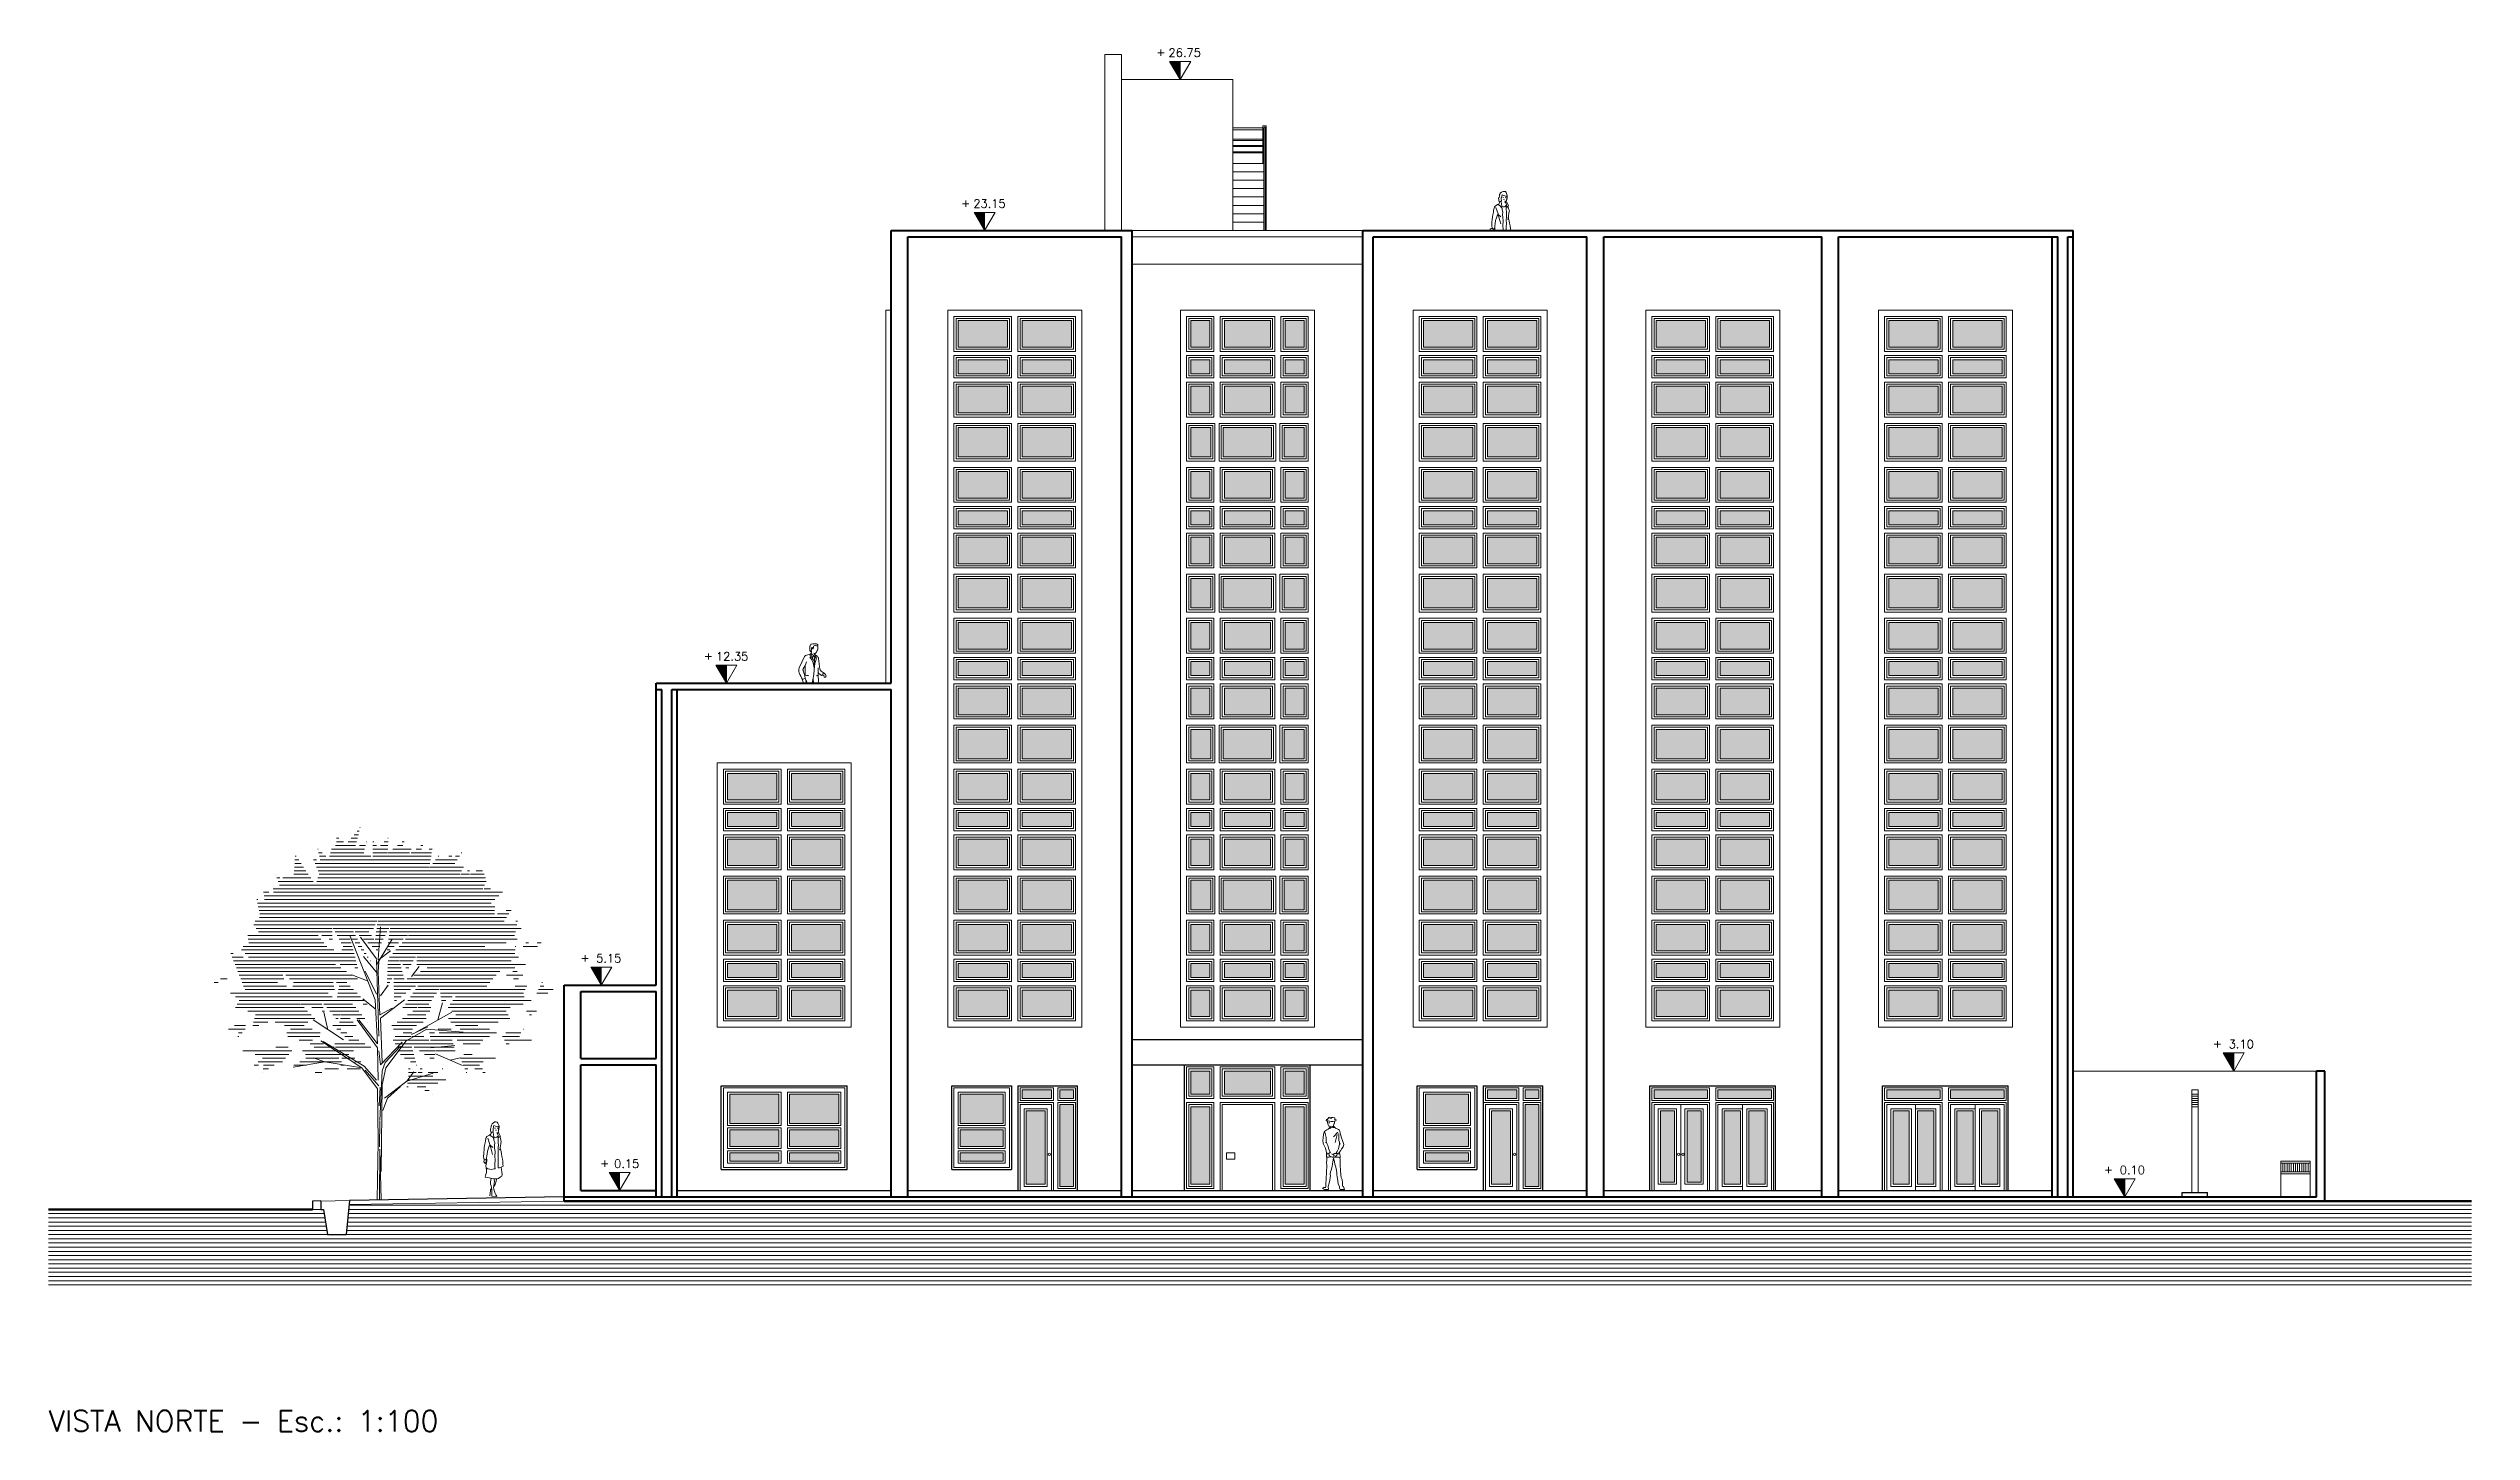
# Model space of a CAD drawing. Extents: x 1009 to 1343, y -172900 to 201.
# Drawn here: x 1212.1 to 1269.9, y -102.7 to -69.7 of the extents above; entities that cross this region are included whole.
import ezdxf

# ---------------------------------------------------------------- set-up
doc = ezdxf.new("R2010")
doc.units = 0
doc.header["$LTSCALE"] = 0.5
doc.layers.get('0').update_dxf_attribs({"linetype": 'CONTINUOUS'})
for name, color, linetype, lineweight in [('Acotaciones', 9, 'CONTINUOUS', 9), ('Carpintería', 55, 'CONTINUOUS', 20), ('Detalles .05', 243, 'CONTINUOUS', 5), ('Detalles 01', 8, 'CONTINUOUS', 9), ('Muros corte', 7, 'CONTINUOUS', 40), ('Muros vista', 253, 'CONTINUOUS', 25), ('Punta 01', 6, 'CONTINUOUS', 9), ('Punta 015', 64, 'CONTINUOUS', 13), ('Punta 02', 11, 'CONTINUOUS', 20), ('Punta 03', 171, 'CONTINUOUS', 30), ('Punta 05', 52, 'CONTINUOUS', 50), ('Tratamiento pisos', 251, 'CONTINUOUS', 9), ('Vidrios', 147, 'CONTINUOUS', 13)]:
    doc.layers.add(name, color=color, linetype=linetype, lineweight=lineweight)
doc.styles.add('Texto 2 mm', font='simplex.shx', dxfattribs={"height": 0.2})
doc.styles.add('Texto 5 mm', font='simplex.shx', dxfattribs={"height": 0.5})

msp = doc.modelspace()

# ---------------------------------------------------------------- texts
at = {"layer": 'Punta 015', "linetype": 'Continuous', "char_height": 0.2, "attachment_point": 5, "style": 'Texto 2 mm'}
for s, insert in [('26.75', (1239.206, -69.781)), ('23.15', (1234.549, -73.381)), ('12.35', (1228.412, -84.181)), ('5.15', (1225.468, -91.381)), ('3.10', (1264.408, -93.431)), ('0.15', (1225.893, -96.281)), ('0.10', (1261.809, -96.431))]:
    msp.add_mtext(s, dxfattribs=dict(at, insert=insert))
at = {"layer": 'Punta 05', "insert": (1212.108, -102.171), "char_height": 0.5, "width": 19.2769, "attachment_point": 1, "style": 'Texto 5 mm'}
msp.add_mtext('VISTA NORTE - Esc.: 1:100', dxfattribs=at)

# ---------------------------------------------------------------- blocks, each defined once
blk = doc.blocks.new('Hombre de espalda')
at = {"layer": 'Punta 02'}
for p, q in [((-0.177, 0.557), (-0.162, 0.578)), ((-0.162, 0.578), (-0.145, 0.597)), ((-0.145, 0.597), (-0.134, 0.606)), ((-0.134, 0.606), (-0.095, 0.602)), ((-0.124, 0.576), (-0.076, 0.581)), ((-0.095, 0.602), (-0.051, 0.596)), ((-0.051, 0.596), (-0.012, 0.594)), ((-0.012, 0.594), (-0.006, 0.587)), ((-0.006, 0.587), (-0.007, 0.557)), ((-0.288, 0.051), (-0.281, 0.115)), ((-0.287, -0.012), (-0.288, 0.051)), ((-0.281, 0.115), (-0.273, 0.205)), ((-0.273, 0.205), (-0.258, 0.252)), ((-0.258, 0.252), (-0.252, 0.269)), ((-0.254, 0.268), (-0.236, 0.214)), ((-0.252, 0.269), (-0.249, 0.272)), ((-0.249, 0.272), (-0.243, 0.276)), ((-0.243, 0.276), (-0.222, 0.288)), ((-0.236, 0.214), (-0.215, 0.119)), ((-0.207, 0.006), (-0.227, 0)), ((-0.227, 0), (-0.22, 0.002)), ((-0.222, 0.288), (-0.196, 0.302)), ((-0.215, 0.119), (-0.21, 0.072)), ((-0.211, 0.539), (-0.201, 0.55)), ((-0.209, 0.527), (-0.211, 0.539)), ((-0.21, 0.072), (-0.208, 0.036)), ((-0.19, 0.512), (-0.209, 0.527)), ((-0.208, 0.036), (-0.207, 0.006)), ((-0.207, 0.004), (-0.187, -0.034)), ((-0.201, 0.55), (-0.183, 0.553)), ((-0.196, 0.302), (-0.166, 0.319)), ((-0.183, 0.514), (-0.19, 0.512)), ((-0.186, 0.54), (-0.177, 0.557)), ((-0.183, 0.553), (-0.186, 0.54)), ((-0.162, 0.518), (-0.183, 0.521)), ((-0.179, 0.484), (-0.183, 0.514)), ((-0.172, 0.448), (-0.179, 0.484)), ((-0.162, 0.42), (-0.172, 0.448)), ((-0.166, 0.319), (-0.151, 0.335)), ((-0.13, 0.512), (-0.162, 0.518)), ((-0.151, 0.392), (-0.162, 0.42)), ((-0.143, 0.392), (-0.151, 0.392)), ((-0.151, 0.335), (-0.125, 0.36)), ((-0.145, 0.46), (-0.134, 0.488)), ((-0.143, 0.392), (-0.125, 0.392)), ((-0.141, 0.344), (-0.127, 0.339)), ((-0.091, 0.506), (-0.13, 0.512)), ((-0.127, 0.339), (-0.097, 0.349)), ((-0.125, 0.392), (-0.113, 0.366)), ((-0.125, 0.36), (-0.102, 0.373)), ((-0.102, 0.373), (-0.057, 0.388)), ((-0.097, 0.349), (-0.049, 0.358)), ((-0.051, 0.503), (-0.091, 0.506)), ((-0.057, 0.388), (-0.031, 0.386)), ((-0.005, 0.51), (-0.051, 0.503)), ((-0.049, 0.358), (-0.025, 0.363)), ((-0.025, 0.431), (-0.044, 0.387)), ((0.066, 0.247), (-0.035, 0.135)), ((-0.031, 0.386), (0.01, 0.347)), ((-0.025, 0.431), (-0.018, 0.454)), ((-0.025, 0.363), (-0.003, 0.359)), ((-0.018, 0.454), (-0.014, 0.467)), ((-0.014, 0.467), (-0.01, 0.485)), ((-0.007, 0.557), (-0.01, 0.549)), ((-0.01, 0.549), (0.022, 0.542)), ((-0.01, 0.485), (-0.01, 0.517)), ((0.02, 0.519), (-0.005, 0.51)), ((0.047, 0.191), (0, 0)), ((0.01, 0.347), (0.036, 0.338)), ((0.029, 0.538), (0.02, 0.519)), ((0.022, 0.542), (0.029, 0.538)), ((0.036, 0.338), (0.08, 0.313)), ((0.08, 0.313), (0.105, 0.3)), ((0.092, 0.208), (0.089, 0.217)), ((0.089, 0.15), (0.092, 0.208)), ((0.094, 0.101), (0.089, 0.15)), ((0.094, 0.047), (0.094, 0.101)), ((0.103, 0.009), (0.094, 0.047)), ((0.105, -0.032), (0.103, 0.009)), ((0.105, 0.3), (0.115, 0.264)), ((0.115, 0.264), (0.132, 0.204)), ((0.132, 0.204), (0.156, 0.114)), ((0.156, 0.114), (0.174, 0.052)), ((0.174, 0.052), (0.19, 0.004)), ((0.19, 0.004), (0.198, -0.019)), ((-0.274, -0.037), (-0.287, -0.012)), ((-0.259, -0.069), (-0.274, -0.037)), ((-0.231, -0.131), (-0.259, -0.069)), ((-0.212, -0.208), (-0.231, -0.131)), ((-0.19, -0.26), (-0.212, -0.208)), ((-0.207, -0.347), (-0.205, -0.316)), ((-0.149, -0.347), (-0.207, -0.347)), ((-0.205, -0.316), (-0.2, -0.236)), ((-0.202, -0.671), (-0.196, -0.577)), ((-0.201, -0.484), (-0.199, -0.412)), ((-0.192, -0.528), (-0.201, -0.484)), ((-0.199, -0.412), (-0.195, -0.356)), ((-0.196, -0.577), (-0.192, -0.528)), ((-0.19, -0.26), (-0.183, -0.273)), ((-0.187, -0.034), (-0.175, -0.069)), ((-0.183, -0.273), (-0.15, -0.257)), ((-0.175, -0.069), (-0.151, -0.154)), ((-0.151, -0.154), (-0.136, -0.195)), ((-0.115, -0.234), (-0.15, -0.257)), ((-0.145, -0.272), (-0.143, -0.29)), ((-0.143, -0.29), (-0.139, -0.307)), ((-0.088, -0.343), (-0.143, -0.347)), ((-0.139, -0.307), (-0.102, -0.339)), ((-0.136, -0.192), (-0.124, -0.219)), ((-0.124, -0.219), (-0.112, -0.237)), ((-0.102, -0.339), (-0.072, -0.349)), ((-0.095, -0.654), (-0.07, -0.57)), ((-0.053, -0.285), (-0.083, -0.27)), ((-0.072, -0.349), (-0.042, -0.347)), ((-0.07, -0.57), (-0.057, -0.51)), ((-0.057, -0.51), (-0.049, -0.461)), ((-0.034, -0.294), (-0.053, -0.285)), ((-0.049, -0.461), (-0.039, -0.371)), ((-0.036, -0.276), (-0.043, -0.29)), ((-0.042, -0.347), (-0.029, -0.341)), ((-0.017, -0.347), (-0.039, -0.346)), ((-0.039, -0.371), (-0.015, -0.45)), ((-0.01, -0.261), (-0.036, -0.276)), ((-0.023, -0.305), (-0.034, -0.294)), ((-0.029, -0.341), (-0.023, -0.305)), ((0.02, -0.344), (-0.017, -0.347)), ((-0.015, -0.45), (-0.002, -0.512)), ((0.013, -0.259), (-0.01, -0.261)), ((-0.002, -0.512), (0.017, -0.583)), ((0.007, -0.338), (0.028, -0.317)), ((0.031, -0.259), (0.013, -0.259)), ((0.058, -0.344), (0.02, -0.344)), ((0.028, -0.317), (0.045, -0.296)), ((0.029, -0.245), (0.052, -0.21)), ((0.069, -0.264), (0.029, -0.245)), ((0.045, -0.296), (0.054, -0.279)), ((0.052, -0.21), (0.079, -0.152)), ((0.086, -0.349), (0.058, -0.344)), ((0.082, -0.27), (0.069, -0.264)), ((0.079, -0.152), (0.094, -0.107)), ((0.103, -0.231), (0.082, -0.27)), ((0.114, -0.362), (0.086, -0.349)), ((0.094, -0.107), (0.107, -0.041)), ((0.133, -0.199), (0.103, -0.231)), ((0.133, -0.03), (0.105, -0.032)), ((0.107, -0.041), (0.109, -0.032)), ((0.109, -0.236), (0.108, -0.227)), ((0.109, -0.032), (0.133, -0.03)), ((0.114, -0.284), (0.109, -0.236)), ((0.119, -0.318), (0.114, -0.284)), ((0.114, -0.362), (0.12, -0.364)), ((0.119, -0.405), (0.114, -0.362)), ((0.12, -0.364), (0.119, -0.318)), ((0.123, -0.458), (0.119, -0.405)), ((0.125, -0.494), (0.123, -0.458)), ((0.123, -0.531), (0.125, -0.494)), ((0.125, -0.58), (0.123, -0.531)), ((0.163, -0.144), (0.133, -0.199)), ((0.191, -0.097), (0.163, -0.144)), ((0.206, -0.049), (0.191, -0.097)), ((0.198, -0.019), (0.206, -0.049)), ((-0.27, -1.074), (-0.296, -1.095)), ((-0.296, -1.095), (-0.249, -1.117)), ((-0.245, -1.068), (-0.27, -1.074)), ((-0.249, -1.117), (-0.156, -1.121)), ((-0.225, -1.07), (-0.245, -1.068)), ((-0.227, -1.076), (-0.223, -1.044)), ((-0.223, -1.044), (-0.219, -0.977)), ((-0.219, -0.977), (-0.215, -0.881)), ((-0.215, -0.881), (-0.211, -0.815)), ((-0.211, -0.815), (-0.206, -0.752)), ((-0.206, -0.752), (-0.202, -0.671)), ((-0.161, -1.046), (-0.144, -0.966)), ((-0.156, -1.121), (-0.161, -1.046)), ((-0.144, -0.966), (-0.127, -0.894)), ((-0.127, -0.894), (-0.115, -0.834)), ((-0.115, -0.754), (-0.11, -0.696)), ((-0.112, -0.793), (-0.115, -0.754)), ((-0.115, -0.834), (-0.112, -0.793)), ((-0.11, -0.696), (-0.095, -0.654)), ((0.017, -0.583), (0.037, -0.666)), ((0.037, -0.666), (0.046, -0.724)), ((0.046, -0.724), (0.045, -0.766)), ((0.045, -0.766), (0.049, -0.817)), ((0.049, -0.817), (0.063, -0.904)), ((0.063, -0.904), (0.074, -0.992)), ((0.074, -0.992), (0.105, -1.046)), ((0.105, -1.046), (0.109, -1.084)), ((0.109, -1.084), (0.122, -1.122)), ((0.122, -1.122), (0.225, -1.122)), ((0.13, -0.629), (0.125, -0.58)), ((0.134, -0.685), (0.13, -0.629)), ((0.138, -0.752), (0.134, -0.685)), ((0.141, -0.779), (0.138, -0.752)), ((0.149, -0.829), (0.141, -0.779)), ((0.173, -0.878), (0.149, -0.829)), ((0.18, -0.958), (0.173, -0.878)), ((0.178, -1.028), (0.18, -0.958)), ((0.185, -1.049), (0.178, -1.028)), ((0.2, -1.049), (0.185, -1.049)), ((0.2, -1.049), (0.215, -1.097)), ((0.225, -1.122), (0.215, -1.097))]:
    blk.add_line(p, q, dxfattribs=at)
blk = doc.blocks.new('*X61')
at = {"color": 0, "linetype": 'ByBlock'}
for p, q in [((7.384, 14.2), (7.446, 14.2)), ((7.465, 14.3), (7.472, 14.3)), ((5.668, 13.5), (5.697, 13.5)), ((6.296, 13.7), (6.305, 13.7)), ((6.318, 13.6), (6.413, 13.6)), ((6.341, 13.5), (6.52, 13.5)), ((6.616, 13.5), (7.767, 13.5)), ((6.646, 13.6), (7.567, 13.6)), ((6.677, 13.7), (7.589, 13.7)), ((6.788, 13.8), (7.343, 13.8)), ((6.81, 14), (6.88, 14)), ((6.81, 13.9), (7.01, 13.9)), ((7.138, 13.9), (7.369, 13.9)), ((7.22, 14), (7.395, 14)), ((7.302, 14.1), (7.42, 14.1)), ((7.453, 13.8), (7.618, 13.8)), ((7.64, 13.9), (7.646, 13.9)), ((7.819, 13.9), (7.852, 13.9)), ((7.819, 13.8), (7.922, 13.8)), ((7.819, 13.7), (8.233, 13.7)), ((7.819, 13.6), (8.228, 13.6)), ((7.819, 13.5), (9.438, 13.5)), ((8.038, 13.8), (8.238, 13.8)), ((8.138, 13.9), (8.243, 13.9)), ((8.238, 14), (8.248, 14)), ((8.251, 13.6), (8.838, 13.6)), ((8.379, 13.7), (8.888, 13.7)), ((8.506, 13.8), (8.651, 13.8)), ((8.634, 13.9), (8.693, 13.9)), ((8.889, 13.6), (9.453, 13.6)), ((9.023, 13.7), (9.17, 13.7)), ((9.156, 13.8), (9.211, 13.8)), ((9.389, 13.7), (9.468, 13.7)), ((9.632, 13.5), (9.652, 13.5)), ((9.929, 13.5), (10.013, 13.5)), ((10.112, 13.5), (10.228, 13.5)), ((10.272, 13.6), (10.294, 13.6)), ((5.113, 13), (5.114, 13)), ((5.153, 12.9), (5.243, 12.9)), ((5.193, 12.8), (6.163, 12.8)), ((5.322, 12.9), (6.096, 12.9)), ((5.63, 13), (6.03, 13)), ((5.637, 13.1), (5.963, 13.1)), ((5.645, 13.2), (5.896, 13.2)), ((5.653, 13.3), (5.83, 13.3)), ((5.661, 13.4), (5.763, 13.4)), ((6.175, 13.4), (6.259, 13.4)), ((6.218, 13.3), (9.407, 13.3)), ((6.261, 13.2), (9.392, 13.2)), ((6.263, 12.8), (10.964, 12.8)), ((6.296, 12.9), (10.948, 12.9)), ((6.304, 13.1), (10.285, 13.1)), ((6.329, 13), (10.235, 13)), ((6.363, 13.4), (9.422, 13.4)), ((9.408, 13.2), (10.335, 13.2)), ((9.483, 13.3), (10.095, 13.3)), ((9.557, 13.4), (10.161, 13.4)), ((10.263, 13), (10.504, 13)), ((10.448, 13.1), (10.504, 13.1)), ((10.535, 13), (10.907, 13)), ((10.685, 13.1), (10.865, 13.1)), ((4.6, 12.3), (4.626, 12.3)), ((4.621, 12.2), (11.102, 12.2)), ((4.784, 12.5), (4.931, 12.5)), ((4.801, 12.4), (11.314, 12.4)), ((4.817, 12.3), (11.208, 12.3)), ((5.053, 12.6), (10.873, 12.6)), ((5.062, 12.5), (11.419, 12.5)), ((5.233, 12.7), (10.918, 12.7)), ((10.908, 12.6), (11.084, 12.6)), ((4.519, 11.6), (7.885, 11.6)), ((4.556, 11.7), (7.928, 11.7)), ((4.581, 11.5), (6.684, 11.5)), ((4.643, 12.1), (11.21, 12.1)), ((4.665, 12), (11.202, 12)), ((4.68, 11.8), (11.531, 11.8)), ((4.687, 11.9), (11.195, 11.9)), ((6.715, 11.5), (7.842, 11.5)), ((7.93, 11.5), (8.261, 11.5)), ((7.943, 11.6), (8.311, 11.6)), ((7.956, 11.7), (11.467, 11.7)), ((8.299, 11.5), (11.937, 11.5)), ((8.312, 11.6), (11.82, 11.6)), ((11.282, 11.9), (11.595, 11.9)), ((11.522, 12), (11.658, 12)), ((11.79, 11.7), (11.835, 11.7)), ((3.878, 10.8), (3.948, 10.8)), ((4.18, 10.9), (6.735, 10.9)), ((4.221, 11), (6.544, 11)), ((4.274, 10.8), (7.301, 10.8)), ((4.351, 11.3), (6.301, 11.3)), ((4.364, 11.2), (6.382, 11.2)), ((4.378, 11.1), (6.463, 11.1)), ((4.644, 11.4), (6.689, 11.4)), ((6.408, 11.3), (6.694, 11.3)), ((6.608, 11.2), (6.7, 11.2)), ((6.772, 11.4), (7.283, 11.4)), ((6.828, 11.3), (7.342, 11.3)), ((6.885, 11.2), (7.196, 11.2)), ((6.942, 11.1), (7.222, 11.1)), ((6.961, 10.9), (7.274, 10.9)), ((6.998, 11), (7.248, 11)), ((7.244, 11.2), (7.4, 11.2)), ((7.328, 11.4), (7.714, 11.4)), ((7.328, 11.1), (7.459, 11.1)), ((7.413, 11), (7.517, 11)), ((7.445, 11.3), (7.782, 11.3)), ((7.497, 10.9), (7.576, 10.9)), ((7.563, 11.2), (7.851, 11.2)), ((7.581, 10.8), (7.634, 10.8)), ((7.681, 11.1), (8.061, 11.1)), ((7.799, 11), (8.011, 11)), ((7.89, 11.2), (8.111, 11.2)), ((7.903, 11.3), (8.161, 11.3)), ((7.917, 11.4), (8.211, 11.4)), ((7.917, 10.9), (7.961, 10.9)), ((8.216, 10.9), (8.292, 10.9)), ((8.229, 11), (8.415, 11)), ((8.243, 11.1), (8.538, 11.1)), ((8.257, 11.2), (8.661, 11.2)), ((8.271, 11.3), (8.784, 11.3)), ((8.285, 11.4), (11.782, 11.4)), ((8.374, 10.8), (11.76, 10.8)), ((8.462, 10.9), (11.771, 10.9)), ((8.55, 11), (10.926, 11)), ((8.638, 11.1), (11.525, 11.1)), ((8.726, 11.2), (11.823, 11.2)), ((8.815, 11.3), (11.751, 11.3)), ((11.77, 11), (11.793, 11)), ((11.99, 11), (12.392, 11)), ((12.065, 11.1), (12.137, 11.1)), ((12.378, 11.1), (12.492, 11.1)), ((3.592, 10.1), (3.776, 10.1)), ((3.918, 10.7), (4.219, 10.7)), ((3.957, 10.6), (7.353, 10.6)), ((3.997, 10.5), (6.782, 10.5)), ((4.037, 10.4), (6.936, 10.4)), ((4.076, 10.3), (5.289, 10.3)), ((4.116, 10.2), (5.319, 10.2)), ((4.155, 10.1), (5.35, 10.1)), ((4.368, 10.7), (7.327, 10.7)), ((5.3, 10.3), (7.09, 10.3)), ((5.406, 10.2), (7.245, 10.2)), ((5.512, 10.1), (6.702, 10.1)), ((6.702, 10.1), (7.399, 10.1)), ((6.914, 10.5), (7.379, 10.5)), ((7.325, 10.4), (7.405, 10.4)), ((7.666, 10.7), (7.693, 10.7)), ((7.75, 10.6), (7.752, 10.6)), ((8.22, 10.1), (8.346, 10.1)), ((8.225, 10.2), (8.396, 10.2)), ((8.23, 10.3), (8.637, 10.3)), ((8.236, 10.4), (8.611, 10.4)), ((8.241, 10.5), (8.585, 10.5)), ((8.246, 10.6), (8.559, 10.6)), ((8.285, 10.7), (9.004, 10.7)), ((8.4, 10.2), (8.663, 10.2)), ((8.402, 10.1), (8.689, 10.1)), ((8.579, 10.6), (8.944, 10.6)), ((8.657, 10.5), (8.884, 10.5)), ((8.736, 10.4), (8.824, 10.4)), ((8.778, 10.1), (11.156, 10.1)), ((8.962, 10.2), (11.241, 10.2)), ((9.043, 10.7), (11.86, 10.7)), ((9.043, 10.6), (11.658, 10.6)), ((9.043, 10.5), (12.057, 10.5)), ((9.145, 10.3), (11.349, 10.3)), ((9.328, 10.4), (11.759, 10.4)), ((11.529, 10.2), (11.984, 10.2)), ((11.711, 10.3), (11.827, 10.3)), ((11.729, 10.1), (11.865, 10.1)), ((3.415, 10), (3.533, 10)), ((3.869, 9.7), (6.579, 9.7)), ((4.011, 9.6), (6.693, 9.6)), ((4.113, 9.5), (6.365, 9.5)), ((4.195, 10), (5.176, 10)), ((4.234, 9.9), (5.421, 9.9)), ((4.274, 9.8), (6.758, 9.8)), ((5.602, 9.9), (6.739, 9.9)), ((5.618, 10), (6.721, 10)), ((6.375, 9.5), (6.808, 9.5)), ((6.81, 9.5), (7.568, 9.5)), ((6.815, 10), (7.102, 10)), ((6.83, 9.6), (7.475, 9.6)), ((6.85, 9.7), (7.382, 9.7)), ((6.87, 9.8), (7.288, 9.8)), ((6.89, 9.9), (7.195, 9.9)), ((8.21, 9.9), (8.246, 9.9)), ((8.215, 10), (8.296, 10)), ((8.405, 10), (9.132, 10)), ((8.408, 9.9), (9.002, 9.9)), ((8.411, 9.8), (8.871, 9.8)), ((8.414, 9.7), (8.74, 9.7)), ((8.416, 9.6), (8.61, 9.6)), ((8.419, 9.5), (8.479, 9.5)), ((8.794, 9.5), (9.446, 9.5)), ((8.863, 9.6), (9.517, 9.6)), ((8.933, 9.7), (9.587, 9.7)), ((9.002, 9.8), (9.658, 9.8)), ((9.072, 9.9), (10.986, 9.9)), ((9.141, 10), (11.071, 10)), ((9.692, 9.8), (12.046, 9.8)), ((9.703, 9.7), (11.999, 9.7)), ((9.713, 9.6), (10.021, 9.6)), ((9.724, 9.5), (9.847, 9.5)), ((10.043, 9.5), (12.219, 9.5)), ((10.116, 9.6), (12.019, 9.6)), ((11.767, 9.9), (12.093, 9.9)), ((12.377, 9.7), (12.676, 9.7)), ((12.421, 9.8), (12.826, 9.8)), ((12.464, 9.9), (12.564, 9.9)), ((12.508, 10), (12.534, 10)), ((3.985, 8.8), (4.29, 8.8)), ((4.011, 9.3), (5.912, 9.3)), ((4.052, 9.4), (5.812, 9.4)), ((4.349, 9.2), (6.012, 9.2)), ((4.488, 8.8), (4.656, 8.8)), ((4.514, 8.9), (4.906, 8.9)), ((4.54, 9), (6.212, 9)), ((4.567, 9.1), (6.112, 9.1)), ((5.107, 8.9), (6.017, 8.9)), ((5.367, 8.8), (5.915, 8.8)), ((5.836, 9.4), (6.403, 9.4)), ((6.127, 9.3), (6.441, 9.3)), ((6.417, 9.2), (6.478, 9.2)), ((6.459, 9.4), (7.261, 9.4)), ((6.544, 9.3), (7.346, 9.3)), ((6.629, 9.2), (7.432, 9.2)), ((6.713, 9.1), (6.924, 9.1)), ((6.714, 8.8), (7.362, 8.8)), ((6.798, 9), (6.857, 9)), ((6.896, 8.9), (7.275, 8.9)), ((6.921, 9), (7.188, 9)), ((6.946, 9.1), (7.517, 9.1)), ((7.38, 9), (7.602, 9)), ((7.549, 9.4), (7.662, 9.4)), ((7.679, 8.9), (7.687, 8.9)), ((8.349, 8.8), (9.035, 8.8)), ((8.495, 8.9), (9.216, 8.9)), ((8.641, 9), (9.304, 9)), ((8.655, 9.3), (9.051, 9.3)), ((8.725, 9.4), (9.375, 9.4)), ((8.787, 9.1), (9.296, 9.1)), ((8.933, 9.2), (9.404, 9.2)), ((9.079, 9.3), (9.429, 9.3)), ((9.908, 9.3), (11.63, 9.3)), ((9.924, 9), (11.623, 9)), ((9.971, 9.4), (11.99, 9.4)), ((9.987, 8.9), (11.299, 8.9)), ((10.018, 9.2), (11.523, 9.2)), ((10.116, 8.8), (10.736, 8.8)), ((10.128, 9.1), (11.573, 9.1)), ((12.086, 9.2), (12.361, 9.2)), ((12.171, 9.1), (12.222, 9.1)), ((3.818, 8.7), (4.281, 8.7)), ((4.072, 8.5), (4.107, 8.5)), ((4.094, 8.6), (4.194, 8.6)), ((4.216, 8.1), (5.572, 8.1)), ((5.129, 8.2), (5.474, 8.2)), ((5.439, 8.6), (6.361, 8.6)), ((5.465, 8.5), (6.353, 8.5)), ((5.539, 8.7), (6.138, 8.7)), ((5.773, 8.4), (6.15, 8.4)), ((5.865, 8.1), (7.286, 8.1)), ((6.08, 8.3), (6.45, 8.3)), ((6.192, 8.2), (6.75, 8.2)), ((6.763, 8.3), (7.601, 8.3)), ((6.785, 8.2), (7.769, 8.2)), ((6.824, 8.7), (6.93, 8.7)), ((6.934, 8.6), (7.097, 8.6)), ((7.044, 8.5), (7.265, 8.5)), ((7.153, 8.4), (7.433, 8.4)), ((8.389, 8.4), (9.373, 8.4)), ((8.395, 8.7), (8.925, 8.7)), ((8.439, 8.5), (8.875, 8.5)), ((8.439, 8.3), (10.049, 8.3)), ((8.489, 8.2), (8.907, 8.2)), ((8.539, 8.1), (8.934, 8.1)), ((8.667, 8.6), (8.9, 8.6)), ((8.907, 8.5), (9.233, 8.5)), ((8.968, 8.2), (10.077, 8.2)), ((9.113, 8.1), (9.559, 8.1)), ((9.398, 8.6), (9.53, 8.6)), ((9.412, 8.5), (9.991, 8.5)), ((9.425, 8.4), (10.02, 8.4)), ((9.58, 8.1), (10.106, 8.1)), ((9.631, 8.7), (9.993, 8.7)), ((9.661, 8.6), (11.249, 8.6)), ((10.004, 8.5), (11.063, 8.5)), ((10.166, 8.4), (10.877, 8.4)), ((10.244, 8.7), (11.058, 8.7)), ((10.328, 8.3), (10.8, 8.3)), ((11.422, 8.5), (11.89, 8.5)), ((11.472, 8.4), (12.224, 8.4)), ((11.511, 8.6), (11.928, 8.6)), ((11.522, 8.3), (11.607, 8.3)), ((11.994, 8.7), (12.006, 8.7)), ((4.53, 7.7), (4.65, 7.7)), ((4.553, 8), (5.486, 8)), ((4.643, 7.8), (5.241, 7.8)), ((4.756, 7.9), (5.4, 7.9)), ((4.768, 7.5), (4.769, 7.5)), ((4.777, 7.6), (4.926, 7.6)), ((4.785, 7.7), (5.083, 7.7)), ((5.241, 7.8), (5.315, 7.8)), ((5.632, 7.7), (5.976, 7.7)), ((5.798, 7.8), (6.953, 7.8)), ((5.953, 8), (7.156, 8)), ((5.965, 7.9), (6.876, 7.9)), ((6.223, 7.5), (6.403, 7.5)), ((6.485, 7.6), (6.867, 7.6)), ((6.936, 7.7), (7.031, 7.7)), ((6.96, 7.9), (7.32, 7.9)), ((7.109, 7.6), (7.482, 7.6)), ((7.319, 7.8), (7.485, 7.8)), ((8.59, 8), (8.961, 8)), ((8.699, 7.9), (8.988, 7.9)), ((8.808, 7.6), (8.856, 7.6)), ((8.808, 7.5), (9.027, 7.5)), ((8.808, 7.4), (9.491, 7.4)), ((8.866, 7.8), (9.015, 7.8)), ((9.032, 7.7), (9.042, 7.7)), ((9.078, 7.5), (9.194, 7.5)), ((9.138, 7.6), (9.194, 7.6)), ((9.258, 8), (9.544, 8)), ((9.36, 7.5), (9.627, 7.5)), ((9.403, 7.9), (9.528, 7.9)), ((9.745, 7.6), (9.764, 7.6)), ((10.253, 7.9), (11.229, 7.9)), ((10.292, 7.8), (10.887, 7.8)), ((10.332, 7.7), (10.786, 7.7)), ((10.348, 8), (10.578, 8)), ((10.371, 7.6), (10.459, 7.6)), ((10.41, 7.5), (10.426, 7.5)), ((10.648, 7.6), (10.864, 7.6)), ((10.878, 7.5), (10.943, 7.5)), ((8.768, 7.1), (8.801, 7.1)), ((8.782, 7.2), (9.626, 7.2)), ((8.795, 7.3), (9.851, 7.3)), ((9.054, 7.1), (9.292, 7.1)), ((9.261, 7), (9.381, 7)), ((9.469, 6.9), (9.471, 6.9))]:
    blk.add_line(p, q, dxfattribs=at)

# ---------------------------------------------------------------- hatches: boundary and pattern name
at = {"layer": 'Vidrios', "linetype": 'Continuous'}
for points in [[(1239.097, -69.991), (1238.881, -69.991), (1238.845, -69.991), (1239.097, -70.423)], [(1234.433, -73.591), (1234.217, -73.591), (1234.181, -73.591), (1234.433, -74.023)], [(1228.273, -84.391), (1228.057, -84.391), (1228.021, -84.391), (1228.273, -84.823)], [(1225.289, -91.591), (1225.073, -91.591), (1225.037, -91.591), (1225.289, -92.023)], [(1264.228, -93.641), (1264.012, -93.641), (1263.976, -93.641), (1264.228, -94.073)], [(1225.726, -96.491), (1225.51, -96.491), (1225.474, -96.491), (1225.726, -96.923)], [(1261.63, -96.641), (1261.414, -96.641), (1261.378, -96.641), (1261.63, -97.073)]]:
    msp.add_hatch(color=256, dxfattribs=at).paths.add_polyline_path(points)
at = {"layer": 'Vidrios'}
h = msp.add_hatch(color=256, dxfattribs=at)
h.dxf.hatch_style = 1
h.paths.add_polyline_path([(1234.977, -76.173), (1233.802, -76.173), (1233.802, -76.806), (1234.977, -76.806)])
h.paths.add_polyline_path([(1236.502, -76.173), (1235.327, -76.173), (1235.327, -76.806), (1236.502, -76.806)])
h.paths.add_polyline_path([(1234.977, -77.106), (1233.802, -77.106), (1233.802, -77.44), (1234.977, -77.44)])
h.paths.add_polyline_path([(1236.502, -77.106), (1235.327, -77.106), (1235.327, -77.44), (1236.502, -77.44)])
h.paths.add_polyline_path([(1234.977, -77.74), (1233.802, -77.74), (1233.802, -78.373), (1234.977, -78.373)])
h.paths.add_polyline_path([(1236.502, -77.74), (1235.327, -77.74), (1235.327, -78.373), (1236.502, -78.373)])
h = msp.add_hatch(color=256, dxfattribs=at)
h.dxf.hatch_style = 1
h.paths.add_polyline_path([(1239.802, -76.173), (1239.352, -76.173), (1239.352, -76.806), (1239.802, -76.806)])
h.paths.add_polyline_path([(1241.252, -76.173), (1240.152, -76.173), (1240.152, -76.806), (1241.252, -76.806)])
h.paths.add_polyline_path([(1242.052, -76.173), (1241.602, -76.173), (1241.602, -76.806), (1242.052, -76.806)])
h.paths.add_polyline_path([(1239.802, -77.106), (1239.352, -77.106), (1239.352, -77.44), (1239.802, -77.44)])
h.paths.add_polyline_path([(1241.252, -77.106), (1240.152, -77.106), (1240.152, -77.44), (1241.252, -77.44)])
h.paths.add_polyline_path([(1242.052, -77.106), (1241.602, -77.106), (1241.602, -77.44), (1242.052, -77.44)])
h.paths.add_polyline_path([(1239.802, -77.74), (1239.352, -77.74), (1239.352, -78.373), (1239.802, -78.373)])
h.paths.add_polyline_path([(1241.252, -77.74), (1240.152, -77.74), (1240.152, -78.373), (1241.252, -78.373)])
h.paths.add_polyline_path([(1242.052, -77.74), (1241.602, -77.74), (1241.602, -78.373), (1242.052, -78.373)])
h = msp.add_hatch(color=256, dxfattribs=at)
h.dxf.hatch_style = 1
h.paths.add_polyline_path([(1246.077, -76.173), (1244.902, -76.173), (1244.902, -76.806), (1246.077, -76.806)])
h.paths.add_polyline_path([(1247.602, -76.173), (1246.427, -76.173), (1246.427, -76.806), (1247.602, -76.806)])
h.paths.add_polyline_path([(1246.077, -77.106), (1244.902, -77.106), (1244.902, -77.44), (1246.077, -77.44)])
h.paths.add_polyline_path([(1247.602, -77.106), (1246.427, -77.106), (1246.427, -77.44), (1247.602, -77.44)])
h.paths.add_polyline_path([(1246.077, -77.74), (1244.902, -77.74), (1244.902, -78.373), (1246.077, -78.373)])
h.paths.add_polyline_path([(1247.602, -77.74), (1246.427, -77.74), (1246.427, -78.373), (1247.602, -78.373)])
h = msp.add_hatch(color=256, dxfattribs=at)
h.dxf.hatch_style = 1
h.paths.add_polyline_path([(1251.627, -76.173), (1250.452, -76.173), (1250.452, -76.806), (1251.627, -76.806)])
h.paths.add_polyline_path([(1253.152, -76.173), (1251.977, -76.173), (1251.977, -76.806), (1253.152, -76.806)])
h.paths.add_polyline_path([(1251.627, -77.106), (1250.452, -77.106), (1250.452, -77.44), (1251.627, -77.44)])
h.paths.add_polyline_path([(1253.152, -77.106), (1251.977, -77.106), (1251.977, -77.44), (1253.152, -77.44)])
h.paths.add_polyline_path([(1251.627, -77.74), (1250.452, -77.74), (1250.452, -78.373), (1251.627, -78.373)])
h.paths.add_polyline_path([(1253.152, -77.74), (1251.977, -77.74), (1251.977, -78.373), (1253.152, -78.373)])
h = msp.add_hatch(color=256, dxfattribs=at)
h.dxf.hatch_style = 1
h.paths.add_polyline_path([(1257.177, -76.173), (1256.002, -76.173), (1256.002, -76.806), (1257.177, -76.806)])
h.paths.add_polyline_path([(1258.702, -76.173), (1257.527, -76.173), (1257.527, -76.806), (1258.702, -76.806)])
h.paths.add_polyline_path([(1257.177, -77.106), (1256.002, -77.106), (1256.002, -77.44), (1257.177, -77.44)])
h.paths.add_polyline_path([(1258.702, -77.106), (1257.527, -77.106), (1257.527, -77.44), (1258.702, -77.44)])
h.paths.add_polyline_path([(1257.177, -77.74), (1256.002, -77.74), (1256.002, -78.373), (1257.177, -78.373)])
h.paths.add_polyline_path([(1258.702, -77.74), (1257.527, -77.74), (1257.527, -78.373), (1258.702, -78.373)])
h = msp.add_hatch(color=256, dxfattribs=at)
h.dxf.hatch_style = 1
h.paths.add_polyline_path([(1234.977, -78.723), (1233.802, -78.723), (1233.802, -79.423), (1234.977, -79.423)])
h.paths.add_polyline_path([(1236.502, -78.723), (1235.327, -78.723), (1235.327, -79.423), (1236.502, -79.423)])
h.paths.add_polyline_path([(1234.977, -79.773), (1233.802, -79.773), (1233.802, -80.406), (1234.977, -80.406)])
h.paths.add_polyline_path([(1236.502, -79.773), (1235.327, -79.773), (1235.327, -80.406), (1236.502, -80.406)])
h.paths.add_polyline_path([(1234.977, -80.706), (1233.802, -80.706), (1233.802, -81.04), (1234.977, -81.04)])
h.paths.add_polyline_path([(1236.502, -80.706), (1235.327, -80.706), (1235.327, -81.04), (1236.502, -81.04)])
h.paths.add_polyline_path([(1234.977, -81.34), (1233.802, -81.34), (1233.802, -81.973), (1234.977, -81.973)])
h.paths.add_polyline_path([(1236.502, -81.34), (1235.327, -81.34), (1235.327, -81.973), (1236.502, -81.973)])
h = msp.add_hatch(color=256, dxfattribs=at)
h.dxf.hatch_style = 1
h.paths.add_polyline_path([(1239.827, -78.723), (1239.352, -78.723), (1239.352, -79.423), (1239.827, -79.423)])
h.paths.add_polyline_path([(1241.277, -78.723), (1240.127, -78.723), (1240.127, -79.423), (1241.277, -79.423)])
h.paths.add_polyline_path([(1242.052, -78.723), (1241.577, -78.723), (1241.577, -79.423), (1242.052, -79.423)])
h.paths.add_polyline_path([(1239.802, -79.773), (1239.352, -79.773), (1239.352, -80.406), (1239.802, -80.406)])
h.paths.add_polyline_path([(1241.252, -79.773), (1240.152, -79.773), (1240.152, -80.406), (1241.252, -80.406)])
h.paths.add_polyline_path([(1242.052, -79.773), (1241.602, -79.773), (1241.602, -80.406), (1242.052, -80.406)])
h.paths.add_polyline_path([(1239.802, -80.706), (1239.352, -80.706), (1239.352, -81.04), (1239.802, -81.04)])
h.paths.add_polyline_path([(1241.252, -80.706), (1240.152, -80.706), (1240.152, -81.04), (1241.252, -81.04)])
h.paths.add_polyline_path([(1242.052, -80.706), (1241.602, -80.706), (1241.602, -81.04), (1242.052, -81.04)])
h.paths.add_polyline_path([(1239.802, -81.34), (1239.352, -81.34), (1239.352, -81.973), (1239.802, -81.973)])
h.paths.add_polyline_path([(1241.252, -81.34), (1240.152, -81.34), (1240.152, -81.973), (1241.252, -81.973)])
h.paths.add_polyline_path([(1242.052, -81.34), (1241.602, -81.34), (1241.602, -81.973), (1242.052, -81.973)])
h = msp.add_hatch(color=256, dxfattribs=at)
h.dxf.hatch_style = 1
h.paths.add_polyline_path([(1246.077, -78.723), (1244.902, -78.723), (1244.902, -79.423), (1246.077, -79.423)])
h.paths.add_polyline_path([(1247.602, -78.723), (1246.427, -78.723), (1246.427, -79.423), (1247.602, -79.423)])
h.paths.add_polyline_path([(1246.077, -79.773), (1244.902, -79.773), (1244.902, -80.406), (1246.077, -80.406)])
h.paths.add_polyline_path([(1247.602, -79.773), (1246.427, -79.773), (1246.427, -80.406), (1247.602, -80.406)])
h.paths.add_polyline_path([(1246.077, -80.706), (1244.902, -80.706), (1244.902, -81.04), (1246.077, -81.04)])
h.paths.add_polyline_path([(1247.602, -80.706), (1246.427, -80.706), (1246.427, -81.04), (1247.602, -81.04)])
h.paths.add_polyline_path([(1246.077, -81.34), (1244.902, -81.34), (1244.902, -81.973), (1246.077, -81.973)])
h.paths.add_polyline_path([(1247.602, -81.34), (1246.427, -81.34), (1246.427, -81.973), (1247.602, -81.973)])
h = msp.add_hatch(color=256, dxfattribs=at)
h.dxf.hatch_style = 1
h.paths.add_polyline_path([(1251.627, -78.723), (1250.452, -78.723), (1250.452, -79.423), (1251.627, -79.423)])
h.paths.add_polyline_path([(1253.152, -78.723), (1251.977, -78.723), (1251.977, -79.423), (1253.152, -79.423)])
h.paths.add_polyline_path([(1251.627, -79.773), (1250.452, -79.773), (1250.452, -80.406), (1251.627, -80.406)])
h.paths.add_polyline_path([(1253.152, -79.773), (1251.977, -79.773), (1251.977, -80.406), (1253.152, -80.406)])
h.paths.add_polyline_path([(1251.627, -80.706), (1250.452, -80.706), (1250.452, -81.04), (1251.627, -81.04)])
h.paths.add_polyline_path([(1253.152, -80.706), (1251.977, -80.706), (1251.977, -81.04), (1253.152, -81.04)])
h.paths.add_polyline_path([(1251.627, -81.34), (1250.452, -81.34), (1250.452, -81.973), (1251.627, -81.973)])
h.paths.add_polyline_path([(1253.152, -81.34), (1251.977, -81.34), (1251.977, -81.973), (1253.152, -81.973)])
h = msp.add_hatch(color=256, dxfattribs=at)
h.dxf.hatch_style = 1
h.paths.add_polyline_path([(1257.177, -78.723), (1256.002, -78.723), (1256.002, -79.423), (1257.177, -79.423)])
h.paths.add_polyline_path([(1258.702, -78.723), (1257.527, -78.723), (1257.527, -79.423), (1258.702, -79.423)])
h.paths.add_polyline_path([(1257.177, -79.773), (1256.002, -79.773), (1256.002, -80.406), (1257.177, -80.406)])
h.paths.add_polyline_path([(1258.702, -79.773), (1257.527, -79.773), (1257.527, -80.406), (1258.702, -80.406)])
h.paths.add_polyline_path([(1257.177, -80.706), (1256.002, -80.706), (1256.002, -81.04), (1257.177, -81.04)])
h.paths.add_polyline_path([(1258.702, -80.706), (1257.527, -80.706), (1257.527, -81.04), (1258.702, -81.04)])
h.paths.add_polyline_path([(1257.177, -81.34), (1256.002, -81.34), (1256.002, -81.973), (1257.177, -81.973)])
h.paths.add_polyline_path([(1258.702, -81.34), (1257.527, -81.34), (1257.527, -81.973), (1258.702, -81.973)])
h = msp.add_hatch(color=256, dxfattribs=at)
h.dxf.hatch_style = 1
h.paths.add_polyline_path([(1234.977, -82.323), (1233.802, -82.323), (1233.802, -83.023), (1234.977, -83.023)])
h.paths.add_polyline_path([(1236.502, -82.323), (1235.327, -82.323), (1235.327, -83.023), (1236.502, -83.023)])
h.paths.add_polyline_path([(1234.977, -83.373), (1233.802, -83.373), (1233.802, -84.006), (1234.977, -84.006)])
h.paths.add_polyline_path([(1236.502, -83.373), (1235.327, -83.373), (1235.327, -84.006), (1236.502, -84.006)])
h.paths.add_polyline_path([(1234.977, -84.306), (1233.802, -84.306), (1233.802, -84.64), (1234.977, -84.64)])
h.paths.add_polyline_path([(1236.502, -84.306), (1235.327, -84.306), (1235.327, -84.64), (1236.502, -84.64)])
h.paths.add_polyline_path([(1234.977, -84.94), (1233.802, -84.94), (1233.802, -85.573), (1234.977, -85.573)])
h.paths.add_polyline_path([(1236.502, -84.94), (1235.327, -84.94), (1235.327, -85.573), (1236.502, -85.573)])
h = msp.add_hatch(color=256, dxfattribs=at)
h.dxf.hatch_style = 1
h.paths.add_polyline_path([(1239.827, -82.323), (1239.352, -82.323), (1239.352, -83.023), (1239.827, -83.023)])
h.paths.add_polyline_path([(1241.277, -82.323), (1240.127, -82.323), (1240.127, -83.023), (1241.277, -83.023)])
h.paths.add_polyline_path([(1242.052, -82.323), (1241.577, -82.323), (1241.577, -83.023), (1242.052, -83.023)])
h.paths.add_polyline_path([(1239.802, -83.373), (1239.352, -83.373), (1239.352, -84.006), (1239.802, -84.006)])
h.paths.add_polyline_path([(1241.252, -83.373), (1240.152, -83.373), (1240.152, -84.006), (1241.252, -84.006)])
h.paths.add_polyline_path([(1242.052, -83.373), (1241.602, -83.373), (1241.602, -84.006), (1242.052, -84.006)])
h.paths.add_polyline_path([(1239.802, -84.306), (1239.352, -84.306), (1239.352, -84.64), (1239.802, -84.64)])
h.paths.add_polyline_path([(1241.252, -84.306), (1240.152, -84.306), (1240.152, -84.64), (1241.252, -84.64)])
h.paths.add_polyline_path([(1242.052, -84.306), (1241.602, -84.306), (1241.602, -84.64), (1242.052, -84.64)])
h.paths.add_polyline_path([(1239.802, -84.94), (1239.352, -84.94), (1239.352, -85.573), (1239.802, -85.573)])
h.paths.add_polyline_path([(1241.252, -84.94), (1240.152, -84.94), (1240.152, -85.573), (1241.252, -85.573)])
h.paths.add_polyline_path([(1242.052, -84.94), (1241.602, -84.94), (1241.602, -85.573), (1242.052, -85.573)])
h = msp.add_hatch(color=256, dxfattribs=at)
h.dxf.hatch_style = 1
h.paths.add_polyline_path([(1246.077, -82.323), (1244.902, -82.323), (1244.902, -83.023), (1246.077, -83.023)])
h.paths.add_polyline_path([(1247.602, -82.323), (1246.427, -82.323), (1246.427, -83.023), (1247.602, -83.023)])
h.paths.add_polyline_path([(1246.077, -83.373), (1244.902, -83.373), (1244.902, -84.006), (1246.077, -84.006)])
h.paths.add_polyline_path([(1247.602, -83.373), (1246.427, -83.373), (1246.427, -84.006), (1247.602, -84.006)])
h.paths.add_polyline_path([(1246.077, -84.306), (1244.902, -84.306), (1244.902, -84.64), (1246.077, -84.64)])
h.paths.add_polyline_path([(1247.602, -84.306), (1246.427, -84.306), (1246.427, -84.64), (1247.602, -84.64)])
h.paths.add_polyline_path([(1246.077, -84.94), (1244.902, -84.94), (1244.902, -85.573), (1246.077, -85.573)])
h.paths.add_polyline_path([(1247.602, -84.94), (1246.427, -84.94), (1246.427, -85.573), (1247.602, -85.573)])
h = msp.add_hatch(color=256, dxfattribs=at)
h.dxf.hatch_style = 1
h.paths.add_polyline_path([(1251.627, -82.323), (1250.452, -82.323), (1250.452, -83.023), (1251.627, -83.023)])
h.paths.add_polyline_path([(1253.152, -82.323), (1251.977, -82.323), (1251.977, -83.023), (1253.152, -83.023)])
h.paths.add_polyline_path([(1251.627, -83.373), (1250.452, -83.373), (1250.452, -84.006), (1251.627, -84.006)])
h.paths.add_polyline_path([(1253.152, -83.373), (1251.977, -83.373), (1251.977, -84.006), (1253.152, -84.006)])
h.paths.add_polyline_path([(1251.627, -84.306), (1250.452, -84.306), (1250.452, -84.64), (1251.627, -84.64)])
h.paths.add_polyline_path([(1253.152, -84.306), (1251.977, -84.306), (1251.977, -84.64), (1253.152, -84.64)])
h.paths.add_polyline_path([(1251.627, -84.94), (1250.452, -84.94), (1250.452, -85.573), (1251.627, -85.573)])
h.paths.add_polyline_path([(1253.152, -84.94), (1251.977, -84.94), (1251.977, -85.573), (1253.152, -85.573)])
h = msp.add_hatch(color=256, dxfattribs=at)
h.dxf.hatch_style = 1
h.paths.add_polyline_path([(1257.177, -82.323), (1256.002, -82.323), (1256.002, -83.023), (1257.177, -83.023)])
h.paths.add_polyline_path([(1258.702, -82.323), (1257.527, -82.323), (1257.527, -83.023), (1258.702, -83.023)])
h.paths.add_polyline_path([(1257.177, -83.373), (1256.002, -83.373), (1256.002, -84.006), (1257.177, -84.006)])
h.paths.add_polyline_path([(1258.702, -83.373), (1257.527, -83.373), (1257.527, -84.006), (1258.702, -84.006)])
h.paths.add_polyline_path([(1257.177, -84.306), (1256.002, -84.306), (1256.002, -84.64), (1257.177, -84.64)])
h.paths.add_polyline_path([(1258.702, -84.306), (1257.527, -84.306), (1257.527, -84.64), (1258.702, -84.64)])
h.paths.add_polyline_path([(1257.177, -84.94), (1256.002, -84.94), (1256.002, -85.573), (1257.177, -85.573)])
h.paths.add_polyline_path([(1258.702, -84.94), (1257.527, -84.94), (1257.527, -85.573), (1258.702, -85.573)])
h = msp.add_hatch(color=256, dxfattribs=at)
h.dxf.hatch_style = 1
h.paths.add_polyline_path([(1234.977, -85.923), (1233.802, -85.923), (1233.802, -86.623), (1234.977, -86.623)])
h.paths.add_polyline_path([(1236.502, -85.923), (1235.327, -85.923), (1235.327, -86.623), (1236.502, -86.623)])
h.paths.add_polyline_path([(1234.977, -86.973), (1233.802, -86.973), (1233.802, -87.606), (1234.977, -87.606)])
h.paths.add_polyline_path([(1236.502, -86.973), (1235.327, -86.973), (1235.327, -87.606), (1236.502, -87.606)])
h.paths.add_polyline_path([(1234.977, -87.906), (1233.802, -87.906), (1233.802, -88.24), (1234.977, -88.24)])
h.paths.add_polyline_path([(1236.502, -87.906), (1235.327, -87.906), (1235.327, -88.24), (1236.502, -88.24)])
h.paths.add_polyline_path([(1234.977, -88.54), (1233.802, -88.54), (1233.802, -89.173), (1234.977, -89.173)])
h.paths.add_polyline_path([(1236.502, -88.54), (1235.327, -88.54), (1235.327, -89.173), (1236.502, -89.173)])
h = msp.add_hatch(color=256, dxfattribs=at)
h.dxf.hatch_style = 1
h.paths.add_polyline_path([(1239.827, -85.923), (1239.352, -85.923), (1239.352, -86.623), (1239.827, -86.623)])
h.paths.add_polyline_path([(1241.277, -85.923), (1240.127, -85.923), (1240.127, -86.623), (1241.277, -86.623)])
h.paths.add_polyline_path([(1242.052, -85.923), (1241.577, -85.923), (1241.577, -86.623), (1242.052, -86.623)])
h.paths.add_polyline_path([(1239.802, -86.973), (1239.352, -86.973), (1239.352, -87.606), (1239.802, -87.606)])
h.paths.add_polyline_path([(1241.252, -86.973), (1240.152, -86.973), (1240.152, -87.606), (1241.252, -87.606)])
h.paths.add_polyline_path([(1242.052, -86.973), (1241.602, -86.973), (1241.602, -87.606), (1242.052, -87.606)])
h.paths.add_polyline_path([(1239.802, -87.906), (1239.352, -87.906), (1239.352, -88.24), (1239.802, -88.24)])
h.paths.add_polyline_path([(1241.252, -87.906), (1240.152, -87.906), (1240.152, -88.24), (1241.252, -88.24)])
h.paths.add_polyline_path([(1242.052, -87.906), (1241.602, -87.906), (1241.602, -88.24), (1242.052, -88.24)])
h.paths.add_polyline_path([(1239.802, -88.54), (1239.352, -88.54), (1239.352, -89.173), (1239.802, -89.173)])
h.paths.add_polyline_path([(1241.252, -88.54), (1240.152, -88.54), (1240.152, -89.173), (1241.252, -89.173)])
h.paths.add_polyline_path([(1242.052, -88.54), (1241.602, -88.54), (1241.602, -89.173), (1242.052, -89.173)])
h = msp.add_hatch(color=256, dxfattribs=at)
h.dxf.hatch_style = 1
h.paths.add_polyline_path([(1246.077, -85.923), (1244.902, -85.923), (1244.902, -86.623), (1246.077, -86.623)])
h.paths.add_polyline_path([(1247.602, -85.923), (1246.427, -85.923), (1246.427, -86.623), (1247.602, -86.623)])
h.paths.add_polyline_path([(1246.077, -86.973), (1244.902, -86.973), (1244.902, -87.606), (1246.077, -87.606)])
h.paths.add_polyline_path([(1247.602, -86.973), (1246.427, -86.973), (1246.427, -87.606), (1247.602, -87.606)])
h.paths.add_polyline_path([(1246.077, -87.906), (1244.902, -87.906), (1244.902, -88.24), (1246.077, -88.24)])
h.paths.add_polyline_path([(1247.602, -87.906), (1246.427, -87.906), (1246.427, -88.24), (1247.602, -88.24)])
h.paths.add_polyline_path([(1246.077, -88.54), (1244.902, -88.54), (1244.902, -89.173), (1246.077, -89.173)])
h.paths.add_polyline_path([(1247.602, -88.54), (1246.427, -88.54), (1246.427, -89.173), (1247.602, -89.173)])
h = msp.add_hatch(color=256, dxfattribs=at)
h.dxf.hatch_style = 1
h.paths.add_polyline_path([(1251.627, -85.923), (1250.452, -85.923), (1250.452, -86.623), (1251.627, -86.623)])
h.paths.add_polyline_path([(1253.152, -85.923), (1251.977, -85.923), (1251.977, -86.623), (1253.152, -86.623)])
h.paths.add_polyline_path([(1251.627, -86.973), (1250.452, -86.973), (1250.452, -87.606), (1251.627, -87.606)])
h.paths.add_polyline_path([(1253.152, -86.973), (1251.977, -86.973), (1251.977, -87.606), (1253.152, -87.606)])
h.paths.add_polyline_path([(1251.627, -87.906), (1250.452, -87.906), (1250.452, -88.24), (1251.627, -88.24)])
h.paths.add_polyline_path([(1253.152, -87.906), (1251.977, -87.906), (1251.977, -88.24), (1253.152, -88.24)])
h.paths.add_polyline_path([(1251.627, -88.54), (1250.452, -88.54), (1250.452, -89.173), (1251.627, -89.173)])
h.paths.add_polyline_path([(1253.152, -88.54), (1251.977, -88.54), (1251.977, -89.173), (1253.152, -89.173)])
h = msp.add_hatch(color=256, dxfattribs=at)
h.dxf.hatch_style = 1
h.paths.add_polyline_path([(1257.177, -85.923), (1256.002, -85.923), (1256.002, -86.623), (1257.177, -86.623)])
h.paths.add_polyline_path([(1258.702, -85.923), (1257.527, -85.923), (1257.527, -86.623), (1258.702, -86.623)])
h.paths.add_polyline_path([(1257.177, -86.973), (1256.002, -86.973), (1256.002, -87.606), (1257.177, -87.606)])
h.paths.add_polyline_path([(1258.702, -86.973), (1257.527, -86.973), (1257.527, -87.606), (1258.702, -87.606)])
h.paths.add_polyline_path([(1257.177, -87.906), (1256.002, -87.906), (1256.002, -88.24), (1257.177, -88.24)])
h.paths.add_polyline_path([(1258.702, -87.906), (1257.527, -87.906), (1257.527, -88.24), (1258.702, -88.24)])
h.paths.add_polyline_path([(1257.177, -88.54), (1256.002, -88.54), (1256.002, -89.173), (1257.177, -89.173)])
h.paths.add_polyline_path([(1258.702, -88.54), (1257.527, -88.54), (1257.527, -89.173), (1258.702, -89.173)])
h = msp.add_hatch(color=256, dxfattribs=at)
h.dxf.hatch_style = 1
h.paths.add_polyline_path([(1229.477, -86.973), (1228.302, -86.973), (1228.302, -87.606), (1229.477, -87.606)])
h.paths.add_polyline_path([(1231.002, -86.973), (1229.827, -86.973), (1229.827, -87.606), (1231.002, -87.606)])
h.paths.add_polyline_path([(1229.477, -87.906), (1228.302, -87.906), (1228.302, -88.24), (1229.477, -88.24)])
h.paths.add_polyline_path([(1231.002, -87.906), (1229.827, -87.906), (1229.827, -88.24), (1231.002, -88.24)])
h.paths.add_polyline_path([(1229.477, -88.54), (1228.302, -88.54), (1228.302, -89.173), (1229.477, -89.173)])
h.paths.add_polyline_path([(1231.002, -88.54), (1229.827, -88.54), (1229.827, -89.173), (1231.002, -89.173)])
h = msp.add_hatch(color=256, dxfattribs=at)
h.dxf.hatch_style = 1
h.paths.add_polyline_path([(1229.477, -89.523), (1228.302, -89.523), (1228.302, -90.223), (1229.477, -90.223)])
h.paths.add_polyline_path([(1231.002, -89.523), (1229.827, -89.523), (1229.827, -90.223), (1231.002, -90.223)])
h.paths.add_polyline_path([(1229.477, -90.573), (1228.302, -90.573), (1228.302, -91.206), (1229.477, -91.206)])
h.paths.add_polyline_path([(1231.002, -90.573), (1229.827, -90.573), (1229.827, -91.206), (1231.002, -91.206)])
h.paths.add_polyline_path([(1229.477, -91.506), (1228.302, -91.506), (1228.302, -91.84), (1229.477, -91.84)])
h.paths.add_polyline_path([(1231.002, -91.506), (1229.827, -91.506), (1229.827, -91.84), (1231.002, -91.84)])
h.paths.add_polyline_path([(1229.477, -92.14), (1228.302, -92.14), (1228.302, -92.773), (1229.477, -92.773)])
h.paths.add_polyline_path([(1231.002, -92.14), (1229.827, -92.14), (1229.827, -92.773), (1231.002, -92.773)])
h = msp.add_hatch(color=256, dxfattribs=at)
h.dxf.hatch_style = 1
h.paths.add_polyline_path([(1234.977, -89.523), (1233.802, -89.523), (1233.802, -90.223), (1234.977, -90.223)])
h.paths.add_polyline_path([(1236.502, -89.523), (1235.327, -89.523), (1235.327, -90.223), (1236.502, -90.223)])
h.paths.add_polyline_path([(1234.977, -90.573), (1233.802, -90.573), (1233.802, -91.206), (1234.977, -91.206)])
h.paths.add_polyline_path([(1236.502, -90.573), (1235.327, -90.573), (1235.327, -91.206), (1236.502, -91.206)])
h.paths.add_polyline_path([(1234.977, -91.506), (1233.802, -91.506), (1233.802, -91.84), (1234.977, -91.84)])
h.paths.add_polyline_path([(1236.502, -91.506), (1235.327, -91.506), (1235.327, -91.84), (1236.502, -91.84)])
h.paths.add_polyline_path([(1234.977, -92.14), (1233.802, -92.14), (1233.802, -92.773), (1234.977, -92.773)])
h.paths.add_polyline_path([(1236.502, -92.14), (1235.327, -92.14), (1235.327, -92.773), (1236.502, -92.773)])
h = msp.add_hatch(color=256, dxfattribs=at)
h.dxf.hatch_style = 1
h.paths.add_polyline_path([(1239.827, -89.523), (1239.352, -89.523), (1239.352, -90.223), (1239.827, -90.223)])
h.paths.add_polyline_path([(1241.277, -89.523), (1240.127, -89.523), (1240.127, -90.223), (1241.277, -90.223)])
h.paths.add_polyline_path([(1242.052, -89.523), (1241.577, -89.523), (1241.577, -90.223), (1242.052, -90.223)])
h.paths.add_polyline_path([(1239.802, -90.573), (1239.352, -90.573), (1239.352, -91.206), (1239.802, -91.206)])
h.paths.add_polyline_path([(1241.252, -90.573), (1240.152, -90.573), (1240.152, -91.206), (1241.252, -91.206)])
h.paths.add_polyline_path([(1242.052, -90.573), (1241.602, -90.573), (1241.602, -91.206), (1242.052, -91.206)])
h.paths.add_polyline_path([(1239.802, -91.506), (1239.352, -91.506), (1239.352, -91.84), (1239.802, -91.84)])
h.paths.add_polyline_path([(1241.252, -91.506), (1240.152, -91.506), (1240.152, -91.84), (1241.252, -91.84)])
h.paths.add_polyline_path([(1242.052, -91.506), (1241.602, -91.506), (1241.602, -91.84), (1242.052, -91.84)])
h.paths.add_polyline_path([(1239.802, -92.14), (1239.352, -92.14), (1239.352, -92.773), (1239.802, -92.773)])
h.paths.add_polyline_path([(1241.252, -92.14), (1240.152, -92.14), (1240.152, -92.773), (1241.252, -92.773)])
h.paths.add_polyline_path([(1242.052, -92.14), (1241.602, -92.14), (1241.602, -92.773), (1242.052, -92.773)])
h = msp.add_hatch(color=256, dxfattribs=at)
h.dxf.hatch_style = 1
h.paths.add_polyline_path([(1246.077, -89.523), (1244.902, -89.523), (1244.902, -90.223), (1246.077, -90.223)])
h.paths.add_polyline_path([(1247.602, -89.523), (1246.427, -89.523), (1246.427, -90.223), (1247.602, -90.223)])
h.paths.add_polyline_path([(1246.077, -90.573), (1244.902, -90.573), (1244.902, -91.206), (1246.077, -91.206)])
h.paths.add_polyline_path([(1247.602, -90.573), (1246.427, -90.573), (1246.427, -91.206), (1247.602, -91.206)])
h.paths.add_polyline_path([(1246.077, -91.506), (1244.902, -91.506), (1244.902, -91.84), (1246.077, -91.84)])
h.paths.add_polyline_path([(1247.602, -91.506), (1246.427, -91.506), (1246.427, -91.84), (1247.602, -91.84)])
h.paths.add_polyline_path([(1246.077, -92.14), (1244.902, -92.14), (1244.902, -92.773), (1246.077, -92.773)])
h.paths.add_polyline_path([(1247.602, -92.14), (1246.427, -92.14), (1246.427, -92.773), (1247.602, -92.773)])
h = msp.add_hatch(color=256, dxfattribs=at)
h.dxf.hatch_style = 1
h.paths.add_polyline_path([(1251.627, -89.523), (1250.452, -89.523), (1250.452, -90.223), (1251.627, -90.223)])
h.paths.add_polyline_path([(1253.152, -89.523), (1251.977, -89.523), (1251.977, -90.223), (1253.152, -90.223)])
h.paths.add_polyline_path([(1251.627, -90.573), (1250.452, -90.573), (1250.452, -91.206), (1251.627, -91.206)])
h.paths.add_polyline_path([(1253.152, -90.573), (1251.977, -90.573), (1251.977, -91.206), (1253.152, -91.206)])
h.paths.add_polyline_path([(1251.627, -91.506), (1250.452, -91.506), (1250.452, -91.84), (1251.627, -91.84)])
h.paths.add_polyline_path([(1253.152, -91.506), (1251.977, -91.506), (1251.977, -91.84), (1253.152, -91.84)])
h.paths.add_polyline_path([(1251.627, -92.14), (1250.452, -92.14), (1250.452, -92.773), (1251.627, -92.773)])
h.paths.add_polyline_path([(1253.152, -92.14), (1251.977, -92.14), (1251.977, -92.773), (1253.152, -92.773)])
h = msp.add_hatch(color=256, dxfattribs=at)
h.dxf.hatch_style = 1
h.paths.add_polyline_path([(1257.177, -89.523), (1256.002, -89.523), (1256.002, -90.223), (1257.177, -90.223)])
h.paths.add_polyline_path([(1258.702, -89.523), (1257.527, -89.523), (1257.527, -90.223), (1258.702, -90.223)])
h.paths.add_polyline_path([(1257.177, -90.573), (1256.002, -90.573), (1256.002, -91.206), (1257.177, -91.206)])
h.paths.add_polyline_path([(1258.702, -90.573), (1257.527, -90.573), (1257.527, -91.206), (1258.702, -91.206)])
h.paths.add_polyline_path([(1257.177, -91.506), (1256.002, -91.506), (1256.002, -91.84), (1257.177, -91.84)])
h.paths.add_polyline_path([(1258.702, -91.506), (1257.527, -91.506), (1257.527, -91.84), (1258.702, -91.84)])
h.paths.add_polyline_path([(1257.177, -92.14), (1256.002, -92.14), (1256.002, -92.773), (1257.177, -92.773)])
h.paths.add_polyline_path([(1258.702, -92.14), (1257.527, -92.14), (1257.527, -92.773), (1258.702, -92.773)])
h = msp.add_hatch(color=256, dxfattribs=at)
h.dxf.hatch_style = 1
h.paths.add_polyline_path([(1239.802, -94.073), (1239.352, -94.073), (1239.352, -94.623), (1239.802, -94.623)])
h.paths.add_polyline_path([(1241.252, -94.073), (1240.152, -94.073), (1240.152, -94.623), (1241.252, -94.623)])
h.paths.add_polyline_path([(1242.052, -94.073), (1241.602, -94.073), (1241.602, -94.623), (1242.052, -94.623)])
h.paths.add_polyline_path([(1242.052, -94.923), (1241.602, -94.923), (1241.602, -96.773), (1242.052, -96.773)])
h.paths.add_polyline_path([(1239.802, -94.923), (1239.352, -94.923), (1239.352, -96.773), (1239.802, -96.773)])
h = msp.add_hatch(color=256, dxfattribs=at)
h.dxf.hatch_style = 1
h.paths.add_polyline_path([(1229.527, -94.623), (1228.352, -94.623), (1228.352, -95.323), (1229.527, -95.323)])
h.paths.add_polyline_path([(1230.952, -94.623), (1229.777, -94.623), (1229.777, -95.323), (1230.952, -95.323)])
h.paths.add_polyline_path([(1229.527, -95.473), (1228.352, -95.473), (1228.352, -95.873), (1229.527, -95.873)])
h.paths.add_polyline_path([(1230.952, -95.473), (1229.777, -95.473), (1229.777, -95.873), (1230.952, -95.873)])
h.paths.add_polyline_path([(1229.527, -96.023), (1228.352, -96.023), (1228.352, -96.223), (1229.527, -96.223)])
h.paths.add_polyline_path([(1230.952, -96.023), (1229.777, -96.023), (1229.777, -96.223), (1230.952, -96.223)])
h = msp.add_hatch(color=256, dxfattribs=at)
h.dxf.hatch_style = 1
h.paths.add_polyline_path([(1234.877, -94.623), (1233.852, -94.623), (1233.852, -95.323), (1234.877, -95.323)])
h.paths.add_polyline_path([(1234.877, -95.473), (1233.852, -95.473), (1233.852, -95.873), (1234.877, -95.873)])
h.paths.add_polyline_path([(1234.877, -96.023), (1233.852, -96.023), (1233.852, -96.223), (1234.877, -96.223)])
h = msp.add_hatch(color=256, dxfattribs=at)
h.dxf.hatch_style = 1
h.paths.add_polyline_path([(1236.027, -94.523), (1235.327, -94.523), (1235.327, -94.723), (1236.027, -94.723)])
h.paths.add_polyline_path([(1236.552, -94.523), (1236.227, -94.523), (1236.227, -94.723), (1236.552, -94.723)])
h.paths.add_polyline_path([(1235.877, -95.023), (1235.427, -95.023), (1235.427, -96.773), (1235.877, -96.773)])
h.paths.add_polyline_path([(1236.552, -94.873), (1236.227, -94.873), (1236.227, -96.823), (1236.552, -96.823)])
h = msp.add_hatch(color=256, dxfattribs=at)
h.dxf.hatch_style = 1
h.paths.add_polyline_path([(1245.977, -94.623), (1244.952, -94.623), (1244.952, -95.323), (1245.977, -95.323)])
h.paths.add_polyline_path([(1245.977, -95.473), (1244.952, -95.473), (1244.952, -95.873), (1245.977, -95.873)])
h.paths.add_polyline_path([(1245.977, -96.023), (1244.952, -96.023), (1244.952, -96.223), (1245.977, -96.223)])
h = msp.add_hatch(color=256, dxfattribs=at)
h.dxf.hatch_style = 1
h.paths.add_polyline_path([(1247.127, -94.523), (1246.427, -94.523), (1246.427, -94.723), (1247.127, -94.723)])
h.paths.add_polyline_path([(1247.652, -94.523), (1247.327, -94.523), (1247.327, -94.723), (1247.652, -94.723)])
h.paths.add_polyline_path([(1246.977, -95.023), (1246.527, -95.023), (1246.527, -96.773), (1246.977, -96.773)])
h.paths.add_polyline_path([(1247.652, -94.873), (1247.327, -94.873), (1247.327, -96.823), (1247.652, -96.823)])
h = msp.add_hatch(color=256, dxfattribs=at)
h.dxf.hatch_style = 1
h.paths.add_polyline_path([(1251.677, -94.523), (1250.402, -94.523), (1250.402, -94.723), (1251.677, -94.723)])
h.paths.add_polyline_path([(1253.202, -94.523), (1251.927, -94.523), (1251.927, -94.723), (1253.202, -94.723)])
h.paths.add_polyline_path([(1252.464, -95.023), (1252.077, -95.023), (1252.077, -96.773), (1252.464, -96.773)])
h.paths.add_polyline_path([(1253.052, -95.023), (1252.664, -95.023), (1252.664, -96.773), (1253.052, -96.773)])
h.paths.add_polyline_path([(1251.527, -95.023), (1251.189, -95.023), (1251.189, -96.723), (1251.527, -96.723)])
h.paths.add_polyline_path([(1250.889, -95.023), (1250.552, -95.023), (1250.552, -96.723), (1250.889, -96.723)])
h = msp.add_hatch(color=256, dxfattribs=at)
h.dxf.hatch_style = 1
h.paths.add_polyline_path([(1257.227, -94.523), (1255.952, -94.523), (1255.952, -94.723), (1257.227, -94.723)])
h.paths.add_polyline_path([(1258.752, -94.523), (1257.477, -94.523), (1257.477, -94.723), (1258.752, -94.723)])
h.paths.add_polyline_path([(1258.014, -95.023), (1257.627, -95.023), (1257.627, -96.773), (1258.014, -96.773)])
h.paths.add_polyline_path([(1258.602, -95.023), (1258.214, -95.023), (1258.214, -96.773), (1258.602, -96.773)])
h.paths.add_polyline_path([(1257.077, -95.023), (1256.689, -95.023), (1256.689, -96.773), (1257.077, -96.773)])
h.paths.add_polyline_path([(1256.489, -95.023), (1256.102, -95.023), (1256.102, -96.773), (1256.489, -96.773)])

# ---------------------------------------------------------------- linework, layer by layer
at = {"layer": 'Acotaciones', "linetype": 'Continuous'}
for p, q in [((1238.845, -69.991), (1239.349, -69.991)), ((1239.097, -70.423), (1238.845, -69.991)), ((1239.097, -70.423), (1239.349, -69.991)), ((1239.097, -69.991), (1239.097, -70.423)), ((1234.181, -73.591), (1234.685, -73.591)), ((1234.433, -74.023), (1234.181, -73.591)), ((1234.433, -74.023), (1234.685, -73.591)), ((1234.433, -73.591), (1234.433, -74.023)), ((1228.021, -84.391), (1228.525, -84.391)), ((1228.273, -84.823), (1228.021, -84.391)), ((1228.273, -84.823), (1228.525, -84.391)), ((1228.273, -84.391), (1228.273, -84.823)), ((1225.289, -92.023), (1225.037, -91.591)), ((1225.541, -91.591), (1225.037, -91.591)), ((1225.289, -92.023), (1225.541, -91.591)), ((1225.289, -91.591), (1225.289, -92.023)), ((1263.976, -93.641), (1264.48, -93.641)), ((1264.228, -94.073), (1263.976, -93.641)), ((1264.228, -94.073), (1264.48, -93.641)), ((1264.228, -93.641), (1264.228, -94.073)), ((1225.474, -96.491), (1225.978, -96.491)), ((1225.726, -96.923), (1225.474, -96.491)), ((1225.726, -96.923), (1225.978, -96.491)), ((1225.726, -96.491), (1225.726, -96.923)), ((1261.378, -96.641), (1261.882, -96.641)), ((1261.63, -97.073), (1261.378, -96.641)), ((1261.63, -97.073), (1261.882, -96.641)), ((1261.63, -96.641), (1261.63, -97.073))]:
    msp.add_line(p, q, dxfattribs=at)
at = {"layer": 'Carpintería'}
for p, q in [((1233.552, -93.023), (1233.552, -75.923)), ((1236.752, -75.923), (1233.552, -75.923)), ((1233.702, -76.906), (1233.702, -76.073)), ((1233.702, -76.073), (1235.077, -76.073)), ((1233.752, -76.856), (1233.752, -76.123)), ((1233.752, -76.123), (1235.027, -76.123)), ((1233.802, -76.806), (1233.802, -76.173)), ((1233.802, -76.173), (1234.977, -76.173)), ((1234.977, -76.806), (1234.977, -76.173)), ((1235.027, -76.856), (1235.027, -76.123)), ((1235.077, -76.906), (1235.077, -76.073)), ((1235.227, -76.906), (1235.227, -76.073)), ((1235.227, -76.073), (1236.602, -76.073)), ((1235.277, -76.123), (1236.552, -76.123)), ((1235.277, -76.856), (1235.277, -76.123)), ((1235.327, -76.173), (1236.502, -76.173)), ((1235.327, -76.806), (1235.327, -76.173)), ((1236.502, -76.173), (1236.502, -76.806)), ((1236.552, -76.123), (1236.552, -76.856)), ((1236.602, -76.073), (1236.602, -76.906)), ((1236.752, -93.023), (1236.752, -75.923)), ((1239.102, -93.023), (1239.102, -75.923)), ((1239.102, -75.923), (1242.302, -75.923)), ((1242.302, -93.023), (1242.302, -75.923)), ((1244.652, -93.023), (1244.652, -75.923)), ((1247.852, -75.923), (1244.652, -75.923)), ((1244.802, -76.906), (1244.802, -76.073)), ((1244.802, -76.073), (1246.177, -76.073)), ((1244.852, -76.856), (1244.852, -76.123)), ((1244.852, -76.123), (1246.127, -76.123)), ((1244.902, -76.806), (1244.902, -76.173)), ((1244.902, -76.173), (1246.077, -76.173)), ((1246.077, -76.806), (1246.077, -76.173)), ((1246.127, -76.856), (1246.127, -76.123)), ((1246.177, -76.906), (1246.177, -76.073)), ((1246.327, -76.906), (1246.327, -76.073)), ((1246.327, -76.073), (1247.702, -76.073)), ((1246.377, -76.123), (1247.652, -76.123)), ((1246.377, -76.856), (1246.377, -76.123)), ((1246.427, -76.173), (1247.602, -76.173)), ((1246.427, -76.806), (1246.427, -76.173)), ((1247.602, -76.173), (1247.602, -76.806)), ((1247.652, -76.123), (1247.652, -76.856)), ((1247.702, -76.073), (1247.702, -76.906)), ((1247.852, -93.023), (1247.852, -75.923)), ((1250.202, -93.023), (1250.202, -75.923)), ((1253.402, -75.923), (1250.202, -75.923)), ((1250.352, -76.906), (1250.352, -76.073)), ((1250.352, -76.073), (1251.727, -76.073)), ((1250.402, -76.856), (1250.402, -76.123)), ((1250.402, -76.123), (1251.677, -76.123)), ((1250.452, -76.806), (1250.452, -76.173)), ((1250.452, -76.173), (1251.627, -76.173)), ((1251.627, -76.806), (1251.627, -76.173)), ((1251.677, -76.856), (1251.677, -76.123)), ((1251.727, -76.906), (1251.727, -76.073)), ((1251.877, -76.906), (1251.877, -76.073)), ((1251.877, -76.073), (1253.252, -76.073)), ((1251.927, -76.123), (1253.202, -76.123)), ((1251.927, -76.856), (1251.927, -76.123)), ((1251.977, -76.173), (1253.152, -76.173)), ((1251.977, -76.806), (1251.977, -76.173)), ((1253.152, -76.173), (1253.152, -76.806)), ((1253.202, -76.123), (1253.202, -76.856)), ((1253.252, -76.073), (1253.252, -76.906)), ((1253.402, -93.023), (1253.402, -75.923)), ((1255.752, -93.023), (1255.752, -75.923)), ((1258.952, -75.923), (1255.752, -75.923)), ((1255.902, -76.906), (1255.902, -76.073)), ((1255.902, -76.073), (1257.277, -76.073)), ((1255.952, -76.856), (1255.952, -76.123)), ((1255.952, -76.123), (1257.227, -76.123)), ((1256.002, -76.806), (1256.002, -76.173)), ((1256.002, -76.173), (1257.177, -76.173)), ((1257.177, -76.806), (1257.177, -76.173)), ((1257.227, -76.856), (1257.227, -76.123)), ((1257.277, -76.906), (1257.277, -76.073)), ((1257.427, -76.906), (1257.427, -76.073)), ((1257.427, -76.073), (1258.802, -76.073)), ((1257.477, -76.123), (1258.752, -76.123)), ((1257.477, -76.856), (1257.477, -76.123)), ((1257.527, -76.173), (1258.702, -76.173)), ((1257.527, -76.806), (1257.527, -76.173)), ((1258.702, -76.173), (1258.702, -76.806)), ((1258.752, -76.123), (1258.752, -76.856)), ((1258.802, -76.073), (1258.802, -76.906)), ((1258.952, -93.023), (1258.952, -75.923)), ((1235.027, -76.856), (1233.752, -76.856)), ((1234.977, -76.806), (1233.802, -76.806)), ((1236.552, -76.856), (1235.277, -76.856)), ((1236.502, -76.806), (1235.327, -76.806)), ((1246.127, -76.856), (1244.852, -76.856)), ((1246.077, -76.806), (1244.902, -76.806)), ((1247.652, -76.856), (1246.377, -76.856)), ((1247.602, -76.806), (1246.427, -76.806)), ((1251.677, -76.856), (1250.402, -76.856)), ((1251.627, -76.806), (1250.452, -76.806)), ((1253.202, -76.856), (1251.927, -76.856)), ((1253.152, -76.806), (1251.977, -76.806)), ((1257.227, -76.856), (1255.952, -76.856)), ((1257.177, -76.806), (1256.002, -76.806)), ((1258.752, -76.856), (1257.477, -76.856)), ((1258.702, -76.806), (1257.527, -76.806)), ((1235.077, -76.906), (1233.702, -76.906)), ((1233.702, -77.54), (1233.702, -77.006)), ((1233.702, -77.006), (1235.077, -77.006)), ((1233.752, -77.49), (1233.752, -77.056)), ((1233.752, -77.056), (1235.027, -77.056)), ((1233.802, -77.44), (1233.802, -77.106)), ((1233.802, -77.106), (1234.977, -77.106)), ((1234.977, -77.44), (1233.802, -77.44)), ((1234.977, -77.44), (1234.977, -77.106)), ((1235.027, -77.49), (1235.027, -77.056)), ((1235.077, -77.54), (1235.077, -77.006)), ((1236.602, -76.906), (1235.227, -76.906)), ((1235.227, -77.54), (1235.227, -77.006)), ((1235.227, -77.006), (1236.602, -77.006)), ((1235.277, -77.056), (1236.552, -77.056)), ((1235.277, -77.49), (1235.277, -77.056)), ((1235.327, -77.106), (1236.502, -77.106)), ((1235.327, -77.44), (1235.327, -77.106)), ((1236.502, -77.44), (1235.327, -77.44)), ((1236.502, -77.106), (1236.502, -77.44)), ((1236.552, -77.056), (1236.552, -77.49)), ((1236.602, -77.006), (1236.602, -77.54)), ((1246.177, -76.906), (1244.802, -76.906)), ((1244.802, -77.54), (1244.802, -77.006)), ((1244.802, -77.006), (1246.177, -77.006)), ((1244.852, -77.49), (1244.852, -77.056)), ((1244.852, -77.056), (1246.127, -77.056)), ((1244.902, -77.44), (1244.902, -77.106)), ((1244.902, -77.106), (1246.077, -77.106)), ((1246.077, -77.44), (1244.902, -77.44)), ((1246.077, -77.44), (1246.077, -77.106)), ((1246.127, -77.49), (1246.127, -77.056)), ((1246.177, -77.54), (1246.177, -77.006)), ((1247.702, -76.906), (1246.327, -76.906)), ((1246.327, -77.54), (1246.327, -77.006)), ((1246.327, -77.006), (1247.702, -77.006)), ((1246.377, -77.056), (1247.652, -77.056)), ((1246.377, -77.49), (1246.377, -77.056)), ((1246.427, -77.106), (1247.602, -77.106)), ((1246.427, -77.44), (1246.427, -77.106)), ((1247.602, -77.44), (1246.427, -77.44)), ((1247.602, -77.106), (1247.602, -77.44)), ((1247.652, -77.056), (1247.652, -77.49)), ((1247.702, -77.006), (1247.702, -77.54)), ((1251.727, -76.906), (1250.352, -76.906)), ((1250.352, -77.54), (1250.352, -77.006)), ((1250.352, -77.006), (1251.727, -77.006)), ((1250.402, -77.49), (1250.402, -77.056)), ((1250.402, -77.056), (1251.677, -77.056)), ((1250.452, -77.44), (1250.452, -77.106)), ((1250.452, -77.106), (1251.627, -77.106)), ((1251.627, -77.44), (1250.452, -77.44)), ((1251.627, -77.44), (1251.627, -77.106)), ((1251.677, -77.49), (1251.677, -77.056)), ((1251.727, -77.54), (1251.727, -77.006)), ((1253.252, -76.906), (1251.877, -76.906)), ((1251.877, -77.54), (1251.877, -77.006)), ((1251.877, -77.006), (1253.252, -77.006)), ((1251.927, -77.056), (1253.202, -77.056)), ((1251.927, -77.49), (1251.927, -77.056)), ((1251.977, -77.106), (1253.152, -77.106)), ((1251.977, -77.44), (1251.977, -77.106)), ((1253.152, -77.44), (1251.977, -77.44)), ((1253.152, -77.106), (1253.152, -77.44)), ((1253.202, -77.056), (1253.202, -77.49)), ((1253.252, -77.006), (1253.252, -77.54)), ((1257.277, -76.906), (1255.902, -76.906)), ((1255.902, -77.54), (1255.902, -77.006)), ((1255.902, -77.006), (1257.277, -77.006)), ((1255.952, -77.49), (1255.952, -77.056)), ((1255.952, -77.056), (1257.227, -77.056)), ((1256.002, -77.44), (1256.002, -77.106)), ((1256.002, -77.106), (1257.177, -77.106)), ((1257.177, -77.44), (1256.002, -77.44)), ((1257.177, -77.44), (1257.177, -77.106)), ((1257.227, -77.49), (1257.227, -77.056)), ((1257.277, -77.54), (1257.277, -77.006)), ((1258.802, -76.906), (1257.427, -76.906)), ((1257.427, -77.54), (1257.427, -77.006)), ((1257.427, -77.006), (1258.802, -77.006)), ((1257.477, -77.056), (1258.752, -77.056)), ((1257.477, -77.49), (1257.477, -77.056)), ((1257.527, -77.106), (1258.702, -77.106)), ((1257.527, -77.44), (1257.527, -77.106)), ((1258.702, -77.44), (1257.527, -77.44)), ((1258.702, -77.106), (1258.702, -77.44)), ((1258.752, -77.056), (1258.752, -77.49)), ((1258.802, -77.006), (1258.802, -77.54)), ((1235.077, -77.54), (1233.702, -77.54)), ((1233.702, -78.473), (1233.702, -77.64)), ((1233.702, -77.64), (1235.077, -77.64)), ((1235.027, -77.49), (1233.752, -77.49)), ((1233.752, -78.423), (1233.752, -77.69)), ((1233.752, -77.69), (1235.027, -77.69)), ((1233.802, -78.373), (1233.802, -77.74)), ((1233.802, -77.74), (1234.977, -77.74)), ((1234.977, -78.373), (1234.977, -77.74)), ((1235.027, -78.423), (1235.027, -77.69)), ((1235.077, -78.473), (1235.077, -77.64)), ((1236.602, -77.54), (1235.227, -77.54)), ((1235.227, -78.473), (1235.227, -77.64)), ((1235.227, -77.64), (1236.602, -77.64)), ((1236.552, -77.49), (1235.277, -77.49)), ((1235.277, -77.69), (1236.552, -77.69)), ((1235.277, -78.423), (1235.277, -77.69)), ((1235.327, -77.74), (1236.502, -77.74)), ((1235.327, -78.373), (1235.327, -77.74)), ((1236.502, -77.74), (1236.502, -78.373)), ((1236.552, -77.69), (1236.552, -78.423)), ((1236.602, -77.64), (1236.602, -78.473)), ((1246.177, -77.54), (1244.802, -77.54)), ((1244.802, -78.473), (1244.802, -77.64)), ((1244.802, -77.64), (1246.177, -77.64)), ((1246.127, -77.49), (1244.852, -77.49)), ((1244.852, -78.423), (1244.852, -77.69)), ((1244.852, -77.69), (1246.127, -77.69)), ((1244.902, -78.373), (1244.902, -77.74)), ((1244.902, -77.74), (1246.077, -77.74)), ((1246.077, -78.373), (1246.077, -77.74)), ((1246.127, -78.423), (1246.127, -77.69)), ((1246.177, -78.473), (1246.177, -77.64)), ((1247.702, -77.54), (1246.327, -77.54)), ((1246.327, -78.473), (1246.327, -77.64)), ((1246.327, -77.64), (1247.702, -77.64)), ((1247.652, -77.49), (1246.377, -77.49)), ((1246.377, -77.69), (1247.652, -77.69)), ((1246.377, -78.423), (1246.377, -77.69)), ((1246.427, -77.74), (1247.602, -77.74)), ((1246.427, -78.373), (1246.427, -77.74)), ((1247.602, -77.74), (1247.602, -78.373)), ((1247.652, -77.69), (1247.652, -78.423)), ((1247.702, -77.64), (1247.702, -78.473)), ((1251.727, -77.54), (1250.352, -77.54)), ((1250.352, -78.473), (1250.352, -77.64)), ((1250.352, -77.64), (1251.727, -77.64)), ((1251.677, -77.49), (1250.402, -77.49)), ((1250.402, -78.423), (1250.402, -77.69)), ((1250.402, -77.69), (1251.677, -77.69)), ((1250.452, -78.373), (1250.452, -77.74)), ((1250.452, -77.74), (1251.627, -77.74)), ((1251.627, -78.373), (1251.627, -77.74)), ((1251.677, -78.423), (1251.677, -77.69)), ((1251.727, -78.473), (1251.727, -77.64)), ((1253.252, -77.54), (1251.877, -77.54)), ((1251.877, -78.473), (1251.877, -77.64)), ((1251.877, -77.64), (1253.252, -77.64)), ((1253.202, -77.49), (1251.927, -77.49)), ((1251.927, -77.69), (1253.202, -77.69)), ((1251.927, -78.423), (1251.927, -77.69)), ((1251.977, -77.74), (1253.152, -77.74)), ((1251.977, -78.373), (1251.977, -77.74)), ((1253.152, -77.74), (1253.152, -78.373)), ((1253.202, -77.69), (1253.202, -78.423)), ((1253.252, -77.64), (1253.252, -78.473)), ((1257.277, -77.54), (1255.902, -77.54)), ((1255.902, -78.473), (1255.902, -77.64)), ((1255.902, -77.64), (1257.277, -77.64)), ((1257.227, -77.49), (1255.952, -77.49)), ((1255.952, -78.423), (1255.952, -77.69)), ((1255.952, -77.69), (1257.227, -77.69)), ((1256.002, -78.373), (1256.002, -77.74)), ((1256.002, -77.74), (1257.177, -77.74)), ((1257.177, -78.373), (1257.177, -77.74)), ((1257.227, -78.423), (1257.227, -77.69)), ((1257.277, -78.473), (1257.277, -77.64)), ((1258.802, -77.54), (1257.427, -77.54)), ((1257.427, -78.473), (1257.427, -77.64)), ((1257.427, -77.64), (1258.802, -77.64)), ((1258.752, -77.49), (1257.477, -77.49)), ((1257.477, -77.69), (1258.752, -77.69)), ((1257.477, -78.423), (1257.477, -77.69)), ((1257.527, -77.74), (1258.702, -77.74)), ((1257.527, -78.373), (1257.527, -77.74)), ((1258.702, -77.74), (1258.702, -78.373)), ((1258.752, -77.69), (1258.752, -78.423)), ((1258.802, -77.64), (1258.802, -78.473)), ((1235.077, -78.473), (1233.702, -78.473)), ((1235.027, -78.423), (1233.752, -78.423)), ((1234.977, -78.373), (1233.802, -78.373)), ((1236.602, -78.473), (1235.227, -78.473)), ((1236.552, -78.423), (1235.277, -78.423)), ((1236.502, -78.373), (1235.327, -78.373)), ((1246.177, -78.473), (1244.802, -78.473)), ((1246.127, -78.423), (1244.852, -78.423)), ((1246.077, -78.373), (1244.902, -78.373)), ((1247.702, -78.473), (1246.327, -78.473)), ((1247.652, -78.423), (1246.377, -78.423)), ((1247.602, -78.373), (1246.427, -78.373)), ((1251.727, -78.473), (1250.352, -78.473)), ((1251.677, -78.423), (1250.402, -78.423)), ((1251.627, -78.373), (1250.452, -78.373)), ((1253.252, -78.473), (1251.877, -78.473)), ((1253.202, -78.423), (1251.927, -78.423)), ((1253.152, -78.373), (1251.977, -78.373)), ((1257.277, -78.473), (1255.902, -78.473)), ((1257.227, -78.423), (1255.952, -78.423)), ((1257.177, -78.373), (1256.002, -78.373)), ((1258.802, -78.473), (1257.427, -78.473)), ((1258.752, -78.423), (1257.477, -78.423)), ((1258.702, -78.373), (1257.527, -78.373)), ((1233.702, -79.523), (1233.702, -78.623)), ((1233.702, -78.623), (1235.077, -78.623)), ((1233.752, -79.473), (1233.752, -78.673)), ((1233.752, -78.673), (1235.027, -78.673)), ((1233.802, -79.423), (1233.802, -78.723)), ((1233.802, -78.723), (1234.977, -78.723)), ((1234.977, -79.423), (1234.977, -78.723)), ((1235.027, -79.473), (1235.027, -78.673)), ((1235.077, -79.523), (1235.077, -78.623)), ((1235.227, -79.523), (1235.227, -78.623)), ((1235.227, -78.623), (1236.602, -78.623)), ((1235.277, -78.673), (1236.552, -78.673)), ((1235.277, -79.473), (1235.277, -78.673)), ((1235.327, -78.723), (1236.502, -78.723)), ((1235.327, -79.423), (1235.327, -78.723)), ((1236.502, -78.723), (1236.502, -79.423)), ((1236.552, -78.673), (1236.552, -79.473)), ((1236.602, -78.623), (1236.602, -79.523)), ((1244.802, -79.523), (1244.802, -78.623)), ((1244.802, -78.623), (1246.177, -78.623)), ((1244.852, -79.473), (1244.852, -78.673)), ((1244.852, -78.673), (1246.127, -78.673)), ((1244.902, -79.423), (1244.902, -78.723)), ((1244.902, -78.723), (1246.077, -78.723)), ((1246.077, -79.423), (1246.077, -78.723)), ((1246.127, -79.473), (1246.127, -78.673)), ((1246.177, -79.523), (1246.177, -78.623)), ((1246.327, -79.523), (1246.327, -78.623)), ((1246.327, -78.623), (1247.702, -78.623)), ((1246.377, -78.673), (1247.652, -78.673)), ((1246.377, -79.473), (1246.377, -78.673)), ((1246.427, -78.723), (1247.602, -78.723)), ((1246.427, -79.423), (1246.427, -78.723)), ((1247.602, -78.723), (1247.602, -79.423)), ((1247.652, -78.673), (1247.652, -79.473)), ((1247.702, -78.623), (1247.702, -79.523)), ((1250.352, -79.523), (1250.352, -78.623)), ((1250.352, -78.623), (1251.727, -78.623)), ((1250.402, -79.473), (1250.402, -78.673)), ((1250.402, -78.673), (1251.677, -78.673)), ((1250.452, -79.423), (1250.452, -78.723)), ((1250.452, -78.723), (1251.627, -78.723)), ((1251.627, -79.423), (1251.627, -78.723)), ((1251.677, -79.473), (1251.677, -78.673)), ((1251.727, -79.523), (1251.727, -78.623)), ((1251.877, -79.523), (1251.877, -78.623)), ((1251.877, -78.623), (1253.252, -78.623)), ((1251.927, -78.673), (1253.202, -78.673)), ((1251.927, -79.473), (1251.927, -78.673)), ((1251.977, -78.723), (1253.152, -78.723)), ((1251.977, -79.423), (1251.977, -78.723)), ((1253.152, -78.723), (1253.152, -79.423)), ((1253.202, -78.673), (1253.202, -79.473)), ((1253.252, -78.623), (1253.252, -79.523)), ((1255.902, -79.523), (1255.902, -78.623)), ((1255.902, -78.623), (1257.277, -78.623)), ((1255.952, -79.473), (1255.952, -78.673)), ((1255.952, -78.673), (1257.227, -78.673)), ((1256.002, -79.423), (1256.002, -78.723)), ((1256.002, -78.723), (1257.177, -78.723)), ((1257.177, -79.423), (1257.177, -78.723)), ((1257.227, -79.473), (1257.227, -78.673)), ((1257.277, -79.523), (1257.277, -78.623)), ((1257.427, -79.523), (1257.427, -78.623)), ((1257.427, -78.623), (1258.802, -78.623)), ((1257.477, -78.673), (1258.752, -78.673)), ((1257.477, -79.473), (1257.477, -78.673)), ((1257.527, -78.723), (1258.702, -78.723)), ((1257.527, -79.423), (1257.527, -78.723)), ((1258.702, -78.723), (1258.702, -79.423)), ((1258.752, -78.673), (1258.752, -79.473)), ((1258.802, -78.623), (1258.802, -79.523)), ((1235.077, -79.523), (1233.702, -79.523)), ((1233.702, -80.506), (1233.702, -79.673)), ((1233.702, -79.673), (1235.077, -79.673)), ((1235.027, -79.473), (1233.752, -79.473)), ((1233.752, -80.456), (1233.752, -79.723)), ((1233.752, -79.723), (1235.027, -79.723)), ((1234.977, -79.423), (1233.802, -79.423)), ((1235.027, -80.456), (1235.027, -79.723)), ((1235.077, -80.506), (1235.077, -79.673)), ((1236.602, -79.523), (1235.227, -79.523)), ((1235.227, -80.506), (1235.227, -79.673)), ((1235.227, -79.673), (1236.602, -79.673)), ((1236.552, -79.473), (1235.277, -79.473)), ((1235.277, -79.723), (1236.552, -79.723)), ((1235.277, -80.456), (1235.277, -79.723)), ((1236.502, -79.423), (1235.327, -79.423)), ((1236.552, -79.723), (1236.552, -80.456)), ((1236.602, -79.673), (1236.602, -80.506)), ((1246.177, -79.523), (1244.802, -79.523)), ((1244.802, -80.506), (1244.802, -79.673)), ((1244.802, -79.673), (1246.177, -79.673)), ((1246.127, -79.473), (1244.852, -79.473)), ((1244.852, -80.456), (1244.852, -79.723)), ((1244.852, -79.723), (1246.127, -79.723)), ((1246.077, -79.423), (1244.902, -79.423)), ((1246.127, -80.456), (1246.127, -79.723)), ((1246.177, -80.506), (1246.177, -79.673)), ((1247.702, -79.523), (1246.327, -79.523)), ((1246.327, -80.506), (1246.327, -79.673)), ((1246.327, -79.673), (1247.702, -79.673)), ((1247.652, -79.473), (1246.377, -79.473)), ((1246.377, -79.723), (1247.652, -79.723)), ((1246.377, -80.456), (1246.377, -79.723)), ((1247.602, -79.423), (1246.427, -79.423)), ((1247.652, -79.723), (1247.652, -80.456)), ((1247.702, -79.673), (1247.702, -80.506)), ((1251.727, -79.523), (1250.352, -79.523)), ((1250.352, -80.506), (1250.352, -79.673)), ((1250.352, -79.673), (1251.727, -79.673)), ((1251.677, -79.473), (1250.402, -79.473)), ((1250.402, -80.456), (1250.402, -79.723)), ((1250.402, -79.723), (1251.677, -79.723)), ((1251.627, -79.423), (1250.452, -79.423)), ((1251.677, -80.456), (1251.677, -79.723)), ((1251.727, -80.506), (1251.727, -79.673)), ((1253.252, -79.523), (1251.877, -79.523)), ((1251.877, -80.506), (1251.877, -79.673)), ((1251.877, -79.673), (1253.252, -79.673)), ((1253.202, -79.473), (1251.927, -79.473)), ((1251.927, -79.723), (1253.202, -79.723)), ((1251.927, -80.456), (1251.927, -79.723)), ((1253.152, -79.423), (1251.977, -79.423)), ((1253.202, -79.723), (1253.202, -80.456)), ((1253.252, -79.673), (1253.252, -80.506)), ((1257.277, -79.523), (1255.902, -79.523)), ((1255.902, -80.506), (1255.902, -79.673)), ((1255.902, -79.673), (1257.277, -79.673)), ((1257.227, -79.473), (1255.952, -79.473)), ((1255.952, -80.456), (1255.952, -79.723)), ((1255.952, -79.723), (1257.227, -79.723)), ((1257.177, -79.423), (1256.002, -79.423)), ((1257.227, -80.456), (1257.227, -79.723)), ((1257.277, -80.506), (1257.277, -79.673)), ((1258.802, -79.523), (1257.427, -79.523)), ((1257.427, -80.506), (1257.427, -79.673)), ((1257.427, -79.673), (1258.802, -79.673)), ((1258.752, -79.473), (1257.477, -79.473)), ((1257.477, -79.723), (1258.752, -79.723)), ((1257.477, -80.456), (1257.477, -79.723)), ((1258.702, -79.423), (1257.527, -79.423)), ((1258.752, -79.723), (1258.752, -80.456)), ((1258.802, -79.673), (1258.802, -80.506)), ((1233.802, -80.406), (1233.802, -79.773)), ((1233.802, -79.773), (1234.977, -79.773)), ((1234.977, -80.406), (1234.977, -79.773)), ((1235.327, -79.773), (1236.502, -79.773)), ((1235.327, -80.406), (1235.327, -79.773)), ((1236.502, -79.773), (1236.502, -80.406)), ((1244.902, -80.406), (1244.902, -79.773)), ((1244.902, -79.773), (1246.077, -79.773)), ((1246.077, -80.406), (1246.077, -79.773)), ((1246.427, -79.773), (1247.602, -79.773)), ((1246.427, -80.406), (1246.427, -79.773)), ((1247.602, -79.773), (1247.602, -80.406)), ((1250.452, -80.406), (1250.452, -79.773)), ((1250.452, -79.773), (1251.627, -79.773)), ((1251.627, -80.406), (1251.627, -79.773)), ((1251.977, -79.773), (1253.152, -79.773)), ((1251.977, -80.406), (1251.977, -79.773)), ((1253.152, -79.773), (1253.152, -80.406)), ((1256.002, -80.406), (1256.002, -79.773)), ((1256.002, -79.773), (1257.177, -79.773)), ((1257.177, -80.406), (1257.177, -79.773)), ((1257.527, -79.773), (1258.702, -79.773)), ((1257.527, -80.406), (1257.527, -79.773)), ((1258.702, -79.773), (1258.702, -80.406)), ((1235.077, -80.506), (1233.702, -80.506)), ((1233.702, -81.14), (1233.702, -80.606)), ((1233.702, -80.606), (1235.077, -80.606)), ((1235.027, -80.456), (1233.752, -80.456)), ((1233.752, -81.09), (1233.752, -80.656)), ((1233.752, -80.656), (1235.027, -80.656)), ((1234.977, -80.406), (1233.802, -80.406)), ((1233.802, -81.04), (1233.802, -80.706)), ((1233.802, -80.706), (1234.977, -80.706)), ((1234.977, -81.04), (1234.977, -80.706)), ((1235.027, -81.09), (1235.027, -80.656)), ((1235.077, -81.14), (1235.077, -80.606)), ((1236.602, -80.506), (1235.227, -80.506)), ((1235.227, -81.14), (1235.227, -80.606)), ((1235.227, -80.606), (1236.602, -80.606)), ((1236.552, -80.456), (1235.277, -80.456)), ((1235.277, -80.656), (1236.552, -80.656)), ((1235.277, -81.09), (1235.277, -80.656)), ((1236.502, -80.406), (1235.327, -80.406)), ((1235.327, -80.706), (1236.502, -80.706)), ((1235.327, -81.04), (1235.327, -80.706)), ((1236.502, -80.706), (1236.502, -81.04)), ((1236.552, -80.656), (1236.552, -81.09)), ((1236.602, -80.606), (1236.602, -81.14)), ((1246.177, -80.506), (1244.802, -80.506)), ((1244.802, -81.14), (1244.802, -80.606)), ((1244.802, -80.606), (1246.177, -80.606)), ((1246.127, -80.456), (1244.852, -80.456)), ((1244.852, -81.09), (1244.852, -80.656)), ((1244.852, -80.656), (1246.127, -80.656)), ((1246.077, -80.406), (1244.902, -80.406)), ((1244.902, -81.04), (1244.902, -80.706)), ((1244.902, -80.706), (1246.077, -80.706)), ((1246.077, -81.04), (1246.077, -80.706)), ((1246.127, -81.09), (1246.127, -80.656)), ((1246.177, -81.14), (1246.177, -80.606)), ((1247.702, -80.506), (1246.327, -80.506)), ((1246.327, -81.14), (1246.327, -80.606)), ((1246.327, -80.606), (1247.702, -80.606)), ((1247.652, -80.456), (1246.377, -80.456)), ((1246.377, -80.656), (1247.652, -80.656)), ((1246.377, -81.09), (1246.377, -80.656)), ((1247.602, -80.406), (1246.427, -80.406)), ((1246.427, -80.706), (1247.602, -80.706)), ((1246.427, -81.04), (1246.427, -80.706)), ((1247.602, -80.706), (1247.602, -81.04)), ((1247.652, -80.656), (1247.652, -81.09)), ((1247.702, -80.606), (1247.702, -81.14)), ((1251.727, -80.506), (1250.352, -80.506)), ((1250.352, -81.14), (1250.352, -80.606)), ((1250.352, -80.606), (1251.727, -80.606)), ((1251.677, -80.456), (1250.402, -80.456)), ((1250.402, -81.09), (1250.402, -80.656)), ((1250.402, -80.656), (1251.677, -80.656)), ((1251.627, -80.406), (1250.452, -80.406)), ((1250.452, -81.04), (1250.452, -80.706)), ((1250.452, -80.706), (1251.627, -80.706)), ((1251.627, -81.04), (1251.627, -80.706)), ((1251.677, -81.09), (1251.677, -80.656)), ((1251.727, -81.14), (1251.727, -80.606)), ((1253.252, -80.506), (1251.877, -80.506)), ((1251.877, -81.14), (1251.877, -80.606)), ((1251.877, -80.606), (1253.252, -80.606)), ((1253.202, -80.456), (1251.927, -80.456)), ((1251.927, -80.656), (1253.202, -80.656)), ((1251.927, -81.09), (1251.927, -80.656)), ((1253.152, -80.406), (1251.977, -80.406)), ((1251.977, -80.706), (1253.152, -80.706)), ((1251.977, -81.04), (1251.977, -80.706)), ((1253.152, -80.706), (1253.152, -81.04)), ((1253.202, -80.656), (1253.202, -81.09)), ((1253.252, -80.606), (1253.252, -81.14)), ((1257.277, -80.506), (1255.902, -80.506)), ((1255.902, -81.14), (1255.902, -80.606)), ((1255.902, -80.606), (1257.277, -80.606)), ((1257.227, -80.456), (1255.952, -80.456)), ((1255.952, -81.09), (1255.952, -80.656)), ((1255.952, -80.656), (1257.227, -80.656)), ((1257.177, -80.406), (1256.002, -80.406)), ((1256.002, -81.04), (1256.002, -80.706)), ((1256.002, -80.706), (1257.177, -80.706)), ((1257.177, -81.04), (1257.177, -80.706)), ((1257.227, -81.09), (1257.227, -80.656)), ((1257.277, -81.14), (1257.277, -80.606)), ((1258.802, -80.506), (1257.427, -80.506)), ((1257.427, -81.14), (1257.427, -80.606)), ((1257.427, -80.606), (1258.802, -80.606)), ((1258.752, -80.456), (1257.477, -80.456)), ((1257.477, -80.656), (1258.752, -80.656)), ((1257.477, -81.09), (1257.477, -80.656)), ((1258.702, -80.406), (1257.527, -80.406)), ((1257.527, -80.706), (1258.702, -80.706)), ((1257.527, -81.04), (1257.527, -80.706)), ((1258.702, -80.706), (1258.702, -81.04)), ((1258.752, -80.656), (1258.752, -81.09)), ((1258.802, -80.606), (1258.802, -81.14)), ((1235.077, -81.14), (1233.702, -81.14)), ((1233.702, -82.073), (1233.702, -81.24)), ((1233.702, -81.24), (1235.077, -81.24)), ((1235.027, -81.09), (1233.752, -81.09)), ((1233.752, -82.023), (1233.752, -81.29)), ((1233.752, -81.29), (1235.027, -81.29)), ((1234.977, -81.04), (1233.802, -81.04)), ((1233.802, -81.973), (1233.802, -81.34)), ((1233.802, -81.34), (1234.977, -81.34)), ((1234.977, -81.973), (1234.977, -81.34)), ((1235.027, -82.023), (1235.027, -81.29)), ((1235.077, -82.073), (1235.077, -81.24)), ((1236.602, -81.14), (1235.227, -81.14)), ((1235.227, -82.073), (1235.227, -81.24)), ((1235.227, -81.24), (1236.602, -81.24)), ((1236.552, -81.09), (1235.277, -81.09)), ((1235.277, -81.29), (1236.552, -81.29)), ((1235.277, -82.023), (1235.277, -81.29)), ((1236.502, -81.04), (1235.327, -81.04)), ((1235.327, -81.34), (1236.502, -81.34)), ((1235.327, -81.973), (1235.327, -81.34)), ((1236.502, -81.34), (1236.502, -81.973)), ((1236.552, -81.29), (1236.552, -82.023)), ((1236.602, -81.24), (1236.602, -82.073)), ((1246.177, -81.14), (1244.802, -81.14)), ((1244.802, -82.073), (1244.802, -81.24)), ((1244.802, -81.24), (1246.177, -81.24)), ((1246.127, -81.09), (1244.852, -81.09)), ((1244.852, -82.023), (1244.852, -81.29)), ((1244.852, -81.29), (1246.127, -81.29)), ((1246.077, -81.04), (1244.902, -81.04)), ((1244.902, -81.973), (1244.902, -81.34)), ((1244.902, -81.34), (1246.077, -81.34)), ((1246.077, -81.973), (1246.077, -81.34)), ((1246.127, -82.023), (1246.127, -81.29)), ((1246.177, -82.073), (1246.177, -81.24)), ((1247.702, -81.14), (1246.327, -81.14)), ((1246.327, -82.073), (1246.327, -81.24)), ((1246.327, -81.24), (1247.702, -81.24)), ((1247.652, -81.09), (1246.377, -81.09)), ((1246.377, -81.29), (1247.652, -81.29)), ((1246.377, -82.023), (1246.377, -81.29)), ((1247.602, -81.04), (1246.427, -81.04)), ((1246.427, -81.34), (1247.602, -81.34)), ((1246.427, -81.973), (1246.427, -81.34)), ((1247.602, -81.34), (1247.602, -81.973)), ((1247.652, -81.29), (1247.652, -82.023)), ((1247.702, -81.24), (1247.702, -82.073)), ((1251.727, -81.14), (1250.352, -81.14)), ((1250.352, -82.073), (1250.352, -81.24)), ((1250.352, -81.24), (1251.727, -81.24)), ((1251.677, -81.09), (1250.402, -81.09)), ((1250.402, -82.023), (1250.402, -81.29)), ((1250.402, -81.29), (1251.677, -81.29)), ((1251.627, -81.04), (1250.452, -81.04)), ((1250.452, -81.973), (1250.452, -81.34)), ((1250.452, -81.34), (1251.627, -81.34)), ((1251.627, -81.973), (1251.627, -81.34)), ((1251.677, -82.023), (1251.677, -81.29)), ((1251.727, -82.073), (1251.727, -81.24)), ((1253.252, -81.14), (1251.877, -81.14)), ((1251.877, -82.073), (1251.877, -81.24)), ((1251.877, -81.24), (1253.252, -81.24)), ((1253.202, -81.09), (1251.927, -81.09)), ((1251.927, -81.29), (1253.202, -81.29)), ((1251.927, -82.023), (1251.927, -81.29)), ((1253.152, -81.04), (1251.977, -81.04)), ((1251.977, -81.34), (1253.152, -81.34)), ((1251.977, -81.973), (1251.977, -81.34)), ((1253.152, -81.34), (1253.152, -81.973)), ((1253.202, -81.29), (1253.202, -82.023)), ((1253.252, -81.24), (1253.252, -82.073)), ((1257.277, -81.14), (1255.902, -81.14)), ((1255.902, -82.073), (1255.902, -81.24)), ((1255.902, -81.24), (1257.277, -81.24)), ((1257.227, -81.09), (1255.952, -81.09)), ((1255.952, -82.023), (1255.952, -81.29)), ((1255.952, -81.29), (1257.227, -81.29)), ((1257.177, -81.04), (1256.002, -81.04)), ((1256.002, -81.973), (1256.002, -81.34)), ((1256.002, -81.34), (1257.177, -81.34)), ((1257.177, -81.973), (1257.177, -81.34)), ((1257.227, -82.023), (1257.227, -81.29)), ((1257.277, -82.073), (1257.277, -81.24)), ((1258.802, -81.14), (1257.427, -81.14)), ((1257.427, -82.073), (1257.427, -81.24)), ((1257.427, -81.24), (1258.802, -81.24)), ((1258.752, -81.09), (1257.477, -81.09)), ((1257.477, -81.29), (1258.752, -81.29)), ((1257.477, -82.023), (1257.477, -81.29)), ((1258.702, -81.04), (1257.527, -81.04)), ((1257.527, -81.34), (1258.702, -81.34)), ((1257.527, -81.973), (1257.527, -81.34)), ((1258.702, -81.34), (1258.702, -81.973)), ((1258.752, -81.29), (1258.752, -82.023)), ((1258.802, -81.24), (1258.802, -82.073)), ((1235.077, -82.073), (1233.702, -82.073)), ((1235.027, -82.023), (1233.752, -82.023)), ((1234.977, -81.973), (1233.802, -81.973)), ((1236.602, -82.073), (1235.227, -82.073)), ((1236.552, -82.023), (1235.277, -82.023)), ((1236.502, -81.973), (1235.327, -81.973)), ((1246.177, -82.073), (1244.802, -82.073)), ((1246.127, -82.023), (1244.852, -82.023)), ((1246.077, -81.973), (1244.902, -81.973)), ((1247.702, -82.073), (1246.327, -82.073)), ((1247.652, -82.023), (1246.377, -82.023)), ((1247.602, -81.973), (1246.427, -81.973)), ((1251.727, -82.073), (1250.352, -82.073)), ((1251.677, -82.023), (1250.402, -82.023)), ((1251.627, -81.973), (1250.452, -81.973)), ((1253.252, -82.073), (1251.877, -82.073)), ((1253.202, -82.023), (1251.927, -82.023)), ((1253.152, -81.973), (1251.977, -81.973)), ((1257.277, -82.073), (1255.902, -82.073)), ((1257.227, -82.023), (1255.952, -82.023)), ((1257.177, -81.973), (1256.002, -81.973)), ((1258.802, -82.073), (1257.427, -82.073)), ((1258.752, -82.023), (1257.477, -82.023)), ((1258.702, -81.973), (1257.527, -81.973)), ((1233.702, -83.123), (1233.702, -82.223)), ((1233.702, -82.223), (1235.077, -82.223)), ((1233.752, -83.073), (1233.752, -82.273)), ((1233.752, -82.273), (1235.027, -82.273)), ((1233.802, -83.023), (1233.802, -82.323)), ((1233.802, -82.323), (1234.977, -82.323)), ((1234.977, -83.023), (1234.977, -82.323)), ((1235.027, -83.073), (1235.027, -82.273)), ((1235.077, -83.123), (1235.077, -82.223)), ((1235.227, -83.123), (1235.227, -82.223)), ((1235.227, -82.223), (1236.602, -82.223)), ((1235.277, -82.273), (1236.552, -82.273)), ((1235.277, -83.073), (1235.277, -82.273)), ((1235.327, -82.323), (1236.502, -82.323)), ((1235.327, -83.023), (1235.327, -82.323)), ((1236.502, -82.323), (1236.502, -83.023)), ((1236.552, -82.273), (1236.552, -83.073)), ((1236.602, -82.223), (1236.602, -83.123)), ((1244.802, -83.123), (1244.802, -82.223)), ((1244.802, -82.223), (1246.177, -82.223)), ((1244.852, -83.073), (1244.852, -82.273)), ((1244.852, -82.273), (1246.127, -82.273)), ((1244.902, -83.023), (1244.902, -82.323)), ((1244.902, -82.323), (1246.077, -82.323)), ((1246.077, -83.023), (1246.077, -82.323)), ((1246.127, -83.073), (1246.127, -82.273)), ((1246.177, -83.123), (1246.177, -82.223)), ((1246.327, -83.123), (1246.327, -82.223)), ((1246.327, -82.223), (1247.702, -82.223)), ((1246.377, -82.273), (1247.652, -82.273)), ((1246.377, -83.073), (1246.377, -82.273)), ((1246.427, -82.323), (1247.602, -82.323)), ((1246.427, -83.023), (1246.427, -82.323)), ((1247.602, -82.323), (1247.602, -83.023)), ((1247.652, -82.273), (1247.652, -83.073)), ((1247.702, -82.223), (1247.702, -83.123)), ((1250.352, -83.123), (1250.352, -82.223)), ((1250.352, -82.223), (1251.727, -82.223)), ((1250.402, -83.073), (1250.402, -82.273)), ((1250.402, -82.273), (1251.677, -82.273)), ((1250.452, -83.023), (1250.452, -82.323)), ((1250.452, -82.323), (1251.627, -82.323)), ((1251.627, -83.023), (1251.627, -82.323)), ((1251.677, -83.073), (1251.677, -82.273)), ((1251.727, -83.123), (1251.727, -82.223)), ((1251.877, -83.123), (1251.877, -82.223)), ((1251.877, -82.223), (1253.252, -82.223)), ((1251.927, -82.273), (1253.202, -82.273)), ((1251.927, -83.073), (1251.927, -82.273)), ((1251.977, -82.323), (1253.152, -82.323)), ((1251.977, -83.023), (1251.977, -82.323)), ((1253.152, -82.323), (1253.152, -83.023)), ((1253.202, -82.273), (1253.202, -83.073)), ((1253.252, -82.223), (1253.252, -83.123)), ((1255.902, -83.123), (1255.902, -82.223)), ((1255.902, -82.223), (1257.277, -82.223)), ((1255.952, -83.073), (1255.952, -82.273)), ((1255.952, -82.273), (1257.227, -82.273)), ((1256.002, -83.023), (1256.002, -82.323)), ((1256.002, -82.323), (1257.177, -82.323)), ((1257.177, -83.023), (1257.177, -82.323)), ((1257.227, -83.073), (1257.227, -82.273)), ((1257.277, -83.123), (1257.277, -82.223)), ((1257.427, -83.123), (1257.427, -82.223)), ((1257.427, -82.223), (1258.802, -82.223)), ((1257.477, -82.273), (1258.752, -82.273)), ((1257.477, -83.073), (1257.477, -82.273)), ((1257.527, -82.323), (1258.702, -82.323)), ((1257.527, -83.023), (1257.527, -82.323)), ((1258.702, -82.323), (1258.702, -83.023)), ((1258.752, -82.273), (1258.752, -83.073)), ((1258.802, -82.223), (1258.802, -83.123)), ((1235.077, -83.123), (1233.702, -83.123)), ((1235.027, -83.073), (1233.752, -83.073)), ((1234.977, -83.023), (1233.802, -83.023)), ((1236.602, -83.123), (1235.227, -83.123)), ((1236.552, -83.073), (1235.277, -83.073)), ((1236.502, -83.023), (1235.327, -83.023)), ((1246.177, -83.123), (1244.802, -83.123)), ((1246.127, -83.073), (1244.852, -83.073)), ((1246.077, -83.023), (1244.902, -83.023)), ((1247.702, -83.123), (1246.327, -83.123)), ((1247.652, -83.073), (1246.377, -83.073)), ((1247.602, -83.023), (1246.427, -83.023)), ((1251.727, -83.123), (1250.352, -83.123)), ((1251.677, -83.073), (1250.402, -83.073)), ((1251.627, -83.023), (1250.452, -83.023)), ((1253.252, -83.123), (1251.877, -83.123)), ((1253.202, -83.073), (1251.927, -83.073)), ((1253.152, -83.023), (1251.977, -83.023)), ((1257.277, -83.123), (1255.902, -83.123)), ((1257.227, -83.073), (1255.952, -83.073)), ((1257.177, -83.023), (1256.002, -83.023)), ((1258.802, -83.123), (1257.427, -83.123)), ((1258.752, -83.073), (1257.477, -83.073)), ((1258.702, -83.023), (1257.527, -83.023)), ((1233.702, -84.106), (1233.702, -83.273)), ((1233.702, -83.273), (1235.077, -83.273)), ((1233.752, -84.056), (1233.752, -83.323)), ((1233.752, -83.323), (1235.027, -83.323)), ((1233.802, -84.006), (1233.802, -83.373)), ((1233.802, -83.373), (1234.977, -83.373)), ((1234.977, -84.006), (1234.977, -83.373)), ((1235.027, -84.056), (1235.027, -83.323)), ((1235.077, -84.106), (1235.077, -83.273)), ((1235.227, -84.106), (1235.227, -83.273)), ((1235.227, -83.273), (1236.602, -83.273)), ((1235.277, -83.323), (1236.552, -83.323)), ((1235.277, -84.056), (1235.277, -83.323)), ((1235.327, -83.373), (1236.502, -83.373)), ((1235.327, -84.006), (1235.327, -83.373)), ((1236.502, -83.373), (1236.502, -84.006)), ((1236.552, -83.323), (1236.552, -84.056)), ((1236.602, -83.273), (1236.602, -84.106)), ((1244.802, -84.106), (1244.802, -83.273)), ((1244.802, -83.273), (1246.177, -83.273)), ((1244.852, -84.056), (1244.852, -83.323)), ((1244.852, -83.323), (1246.127, -83.323)), ((1244.902, -84.006), (1244.902, -83.373)), ((1244.902, -83.373), (1246.077, -83.373)), ((1246.077, -84.006), (1246.077, -83.373)), ((1246.127, -84.056), (1246.127, -83.323)), ((1246.177, -84.106), (1246.177, -83.273)), ((1246.327, -84.106), (1246.327, -83.273)), ((1246.327, -83.273), (1247.702, -83.273)), ((1246.377, -83.323), (1247.652, -83.323)), ((1246.377, -84.056), (1246.377, -83.323)), ((1246.427, -83.373), (1247.602, -83.373)), ((1246.427, -84.006), (1246.427, -83.373)), ((1247.602, -83.373), (1247.602, -84.006)), ((1247.652, -83.323), (1247.652, -84.056)), ((1247.702, -83.273), (1247.702, -84.106)), ((1250.352, -84.106), (1250.352, -83.273)), ((1250.352, -83.273), (1251.727, -83.273)), ((1250.402, -84.056), (1250.402, -83.323)), ((1250.402, -83.323), (1251.677, -83.323)), ((1250.452, -84.006), (1250.452, -83.373)), ((1250.452, -83.373), (1251.627, -83.373)), ((1251.627, -84.006), (1251.627, -83.373)), ((1251.677, -84.056), (1251.677, -83.323)), ((1251.727, -84.106), (1251.727, -83.273)), ((1251.877, -84.106), (1251.877, -83.273)), ((1251.877, -83.273), (1253.252, -83.273)), ((1251.927, -83.323), (1253.202, -83.323)), ((1251.927, -84.056), (1251.927, -83.323)), ((1251.977, -83.373), (1253.152, -83.373)), ((1251.977, -84.006), (1251.977, -83.373)), ((1253.152, -83.373), (1253.152, -84.006)), ((1253.202, -83.323), (1253.202, -84.056)), ((1253.252, -83.273), (1253.252, -84.106)), ((1255.902, -84.106), (1255.902, -83.273)), ((1255.902, -83.273), (1257.277, -83.273)), ((1255.952, -84.056), (1255.952, -83.323)), ((1255.952, -83.323), (1257.227, -83.323)), ((1256.002, -84.006), (1256.002, -83.373)), ((1256.002, -83.373), (1257.177, -83.373)), ((1257.177, -84.006), (1257.177, -83.373)), ((1257.227, -84.056), (1257.227, -83.323)), ((1257.277, -84.106), (1257.277, -83.273)), ((1257.427, -84.106), (1257.427, -83.273)), ((1257.427, -83.273), (1258.802, -83.273)), ((1257.477, -83.323), (1258.752, -83.323)), ((1257.477, -84.056), (1257.477, -83.323)), ((1257.527, -83.373), (1258.702, -83.373)), ((1257.527, -84.006), (1257.527, -83.373)), ((1258.702, -83.373), (1258.702, -84.006)), ((1258.752, -83.323), (1258.752, -84.056)), ((1258.802, -83.273), (1258.802, -84.106)), ((1235.077, -84.106), (1233.702, -84.106)), ((1233.702, -84.74), (1233.702, -84.206)), ((1233.702, -84.206), (1235.077, -84.206)), ((1235.027, -84.056), (1233.752, -84.056)), ((1233.752, -84.69), (1233.752, -84.256)), ((1233.752, -84.256), (1235.027, -84.256)), ((1234.977, -84.006), (1233.802, -84.006)), ((1233.802, -84.64), (1233.802, -84.306)), ((1233.802, -84.306), (1234.977, -84.306)), ((1234.977, -84.64), (1234.977, -84.306)), ((1235.027, -84.69), (1235.027, -84.256)), ((1235.077, -84.74), (1235.077, -84.206)), ((1236.602, -84.106), (1235.227, -84.106)), ((1235.227, -84.74), (1235.227, -84.206)), ((1235.227, -84.206), (1236.602, -84.206)), ((1236.552, -84.056), (1235.277, -84.056)), ((1235.277, -84.256), (1236.552, -84.256)), ((1235.277, -84.69), (1235.277, -84.256)), ((1236.502, -84.006), (1235.327, -84.006)), ((1235.327, -84.306), (1236.502, -84.306)), ((1235.327, -84.64), (1235.327, -84.306)), ((1236.502, -84.306), (1236.502, -84.64)), ((1236.552, -84.256), (1236.552, -84.69)), ((1236.602, -84.206), (1236.602, -84.74)), ((1246.177, -84.106), (1244.802, -84.106)), ((1244.802, -84.74), (1244.802, -84.206)), ((1244.802, -84.206), (1246.177, -84.206)), ((1246.127, -84.056), (1244.852, -84.056)), ((1244.852, -84.69), (1244.852, -84.256)), ((1244.852, -84.256), (1246.127, -84.256)), ((1246.077, -84.006), (1244.902, -84.006)), ((1244.902, -84.64), (1244.902, -84.306)), ((1244.902, -84.306), (1246.077, -84.306)), ((1246.077, -84.64), (1246.077, -84.306)), ((1246.127, -84.69), (1246.127, -84.256)), ((1246.177, -84.74), (1246.177, -84.206)), ((1247.702, -84.106), (1246.327, -84.106)), ((1246.327, -84.74), (1246.327, -84.206)), ((1246.327, -84.206), (1247.702, -84.206)), ((1247.652, -84.056), (1246.377, -84.056)), ((1246.377, -84.256), (1247.652, -84.256)), ((1246.377, -84.69), (1246.377, -84.256)), ((1247.602, -84.006), (1246.427, -84.006)), ((1246.427, -84.306), (1247.602, -84.306)), ((1246.427, -84.64), (1246.427, -84.306)), ((1247.602, -84.306), (1247.602, -84.64)), ((1247.652, -84.256), (1247.652, -84.69)), ((1247.702, -84.206), (1247.702, -84.74)), ((1251.727, -84.106), (1250.352, -84.106)), ((1250.352, -84.74), (1250.352, -84.206)), ((1250.352, -84.206), (1251.727, -84.206)), ((1251.677, -84.056), (1250.402, -84.056)), ((1250.402, -84.69), (1250.402, -84.256)), ((1250.402, -84.256), (1251.677, -84.256)), ((1251.627, -84.006), (1250.452, -84.006)), ((1250.452, -84.64), (1250.452, -84.306)), ((1250.452, -84.306), (1251.627, -84.306)), ((1251.627, -84.64), (1251.627, -84.306)), ((1251.677, -84.69), (1251.677, -84.256)), ((1251.727, -84.74), (1251.727, -84.206)), ((1253.252, -84.106), (1251.877, -84.106)), ((1251.877, -84.74), (1251.877, -84.206)), ((1251.877, -84.206), (1253.252, -84.206)), ((1253.202, -84.056), (1251.927, -84.056)), ((1251.927, -84.256), (1253.202, -84.256)), ((1251.927, -84.69), (1251.927, -84.256)), ((1253.152, -84.006), (1251.977, -84.006)), ((1251.977, -84.306), (1253.152, -84.306)), ((1251.977, -84.64), (1251.977, -84.306)), ((1253.152, -84.306), (1253.152, -84.64)), ((1253.202, -84.256), (1253.202, -84.69)), ((1253.252, -84.206), (1253.252, -84.74)), ((1257.277, -84.106), (1255.902, -84.106)), ((1255.902, -84.74), (1255.902, -84.206)), ((1255.902, -84.206), (1257.277, -84.206)), ((1257.227, -84.056), (1255.952, -84.056)), ((1255.952, -84.69), (1255.952, -84.256)), ((1255.952, -84.256), (1257.227, -84.256)), ((1257.177, -84.006), (1256.002, -84.006)), ((1256.002, -84.64), (1256.002, -84.306)), ((1256.002, -84.306), (1257.177, -84.306)), ((1257.177, -84.64), (1257.177, -84.306)), ((1257.227, -84.69), (1257.227, -84.256)), ((1257.277, -84.74), (1257.277, -84.206)), ((1258.802, -84.106), (1257.427, -84.106)), ((1257.427, -84.74), (1257.427, -84.206)), ((1257.427, -84.206), (1258.802, -84.206)), ((1258.752, -84.056), (1257.477, -84.056)), ((1257.477, -84.256), (1258.752, -84.256)), ((1257.477, -84.69), (1257.477, -84.256)), ((1258.702, -84.006), (1257.527, -84.006)), ((1257.527, -84.306), (1258.702, -84.306)), ((1257.527, -84.64), (1257.527, -84.306)), ((1258.702, -84.306), (1258.702, -84.64)), ((1258.752, -84.256), (1258.752, -84.69)), ((1258.802, -84.206), (1258.802, -84.74)), ((1235.077, -84.74), (1233.702, -84.74)), ((1233.702, -85.673), (1233.702, -84.84)), ((1233.702, -84.84), (1235.077, -84.84)), ((1235.027, -84.69), (1233.752, -84.69)), ((1233.752, -85.623), (1233.752, -84.89)), ((1233.752, -84.89), (1235.027, -84.89)), ((1234.977, -84.64), (1233.802, -84.64)), ((1233.802, -85.573), (1233.802, -84.94)), ((1233.802, -84.94), (1234.977, -84.94)), ((1234.977, -85.573), (1234.977, -84.94)), ((1235.027, -85.623), (1235.027, -84.89)), ((1235.077, -85.673), (1235.077, -84.84)), ((1236.602, -84.74), (1235.227, -84.74)), ((1235.227, -85.673), (1235.227, -84.84)), ((1235.227, -84.84), (1236.602, -84.84)), ((1236.552, -84.69), (1235.277, -84.69)), ((1235.277, -84.89), (1236.552, -84.89)), ((1235.277, -85.623), (1235.277, -84.89)), ((1236.502, -84.64), (1235.327, -84.64)), ((1235.327, -84.94), (1236.502, -84.94)), ((1235.327, -85.573), (1235.327, -84.94)), ((1236.502, -84.94), (1236.502, -85.573)), ((1236.552, -84.89), (1236.552, -85.623)), ((1236.602, -84.84), (1236.602, -85.673)), ((1246.177, -84.74), (1244.802, -84.74)), ((1244.802, -85.673), (1244.802, -84.84)), ((1244.802, -84.84), (1246.177, -84.84)), ((1246.127, -84.69), (1244.852, -84.69)), ((1244.852, -85.623), (1244.852, -84.89)), ((1244.852, -84.89), (1246.127, -84.89)), ((1246.077, -84.64), (1244.902, -84.64)), ((1244.902, -85.573), (1244.902, -84.94)), ((1244.902, -84.94), (1246.077, -84.94)), ((1246.077, -85.573), (1246.077, -84.94)), ((1246.127, -85.623), (1246.127, -84.89)), ((1246.177, -85.673), (1246.177, -84.84)), ((1247.702, -84.74), (1246.327, -84.74)), ((1246.327, -85.673), (1246.327, -84.84)), ((1246.327, -84.84), (1247.702, -84.84)), ((1247.652, -84.69), (1246.377, -84.69)), ((1246.377, -84.89), (1247.652, -84.89)), ((1246.377, -85.623), (1246.377, -84.89)), ((1247.602, -84.64), (1246.427, -84.64)), ((1246.427, -84.94), (1247.602, -84.94)), ((1246.427, -85.573), (1246.427, -84.94)), ((1247.602, -84.94), (1247.602, -85.573)), ((1247.652, -84.89), (1247.652, -85.623)), ((1247.702, -84.84), (1247.702, -85.673)), ((1251.727, -84.74), (1250.352, -84.74)), ((1250.352, -85.673), (1250.352, -84.84)), ((1250.352, -84.84), (1251.727, -84.84)), ((1251.677, -84.69), (1250.402, -84.69)), ((1250.402, -85.623), (1250.402, -84.89)), ((1250.402, -84.89), (1251.677, -84.89)), ((1251.627, -84.64), (1250.452, -84.64)), ((1250.452, -85.573), (1250.452, -84.94)), ((1250.452, -84.94), (1251.627, -84.94)), ((1251.627, -85.573), (1251.627, -84.94)), ((1251.677, -85.623), (1251.677, -84.89)), ((1251.727, -85.673), (1251.727, -84.84)), ((1253.252, -84.74), (1251.877, -84.74)), ((1251.877, -85.673), (1251.877, -84.84)), ((1251.877, -84.84), (1253.252, -84.84)), ((1253.202, -84.69), (1251.927, -84.69)), ((1251.927, -84.89), (1253.202, -84.89)), ((1251.927, -85.623), (1251.927, -84.89)), ((1253.152, -84.64), (1251.977, -84.64)), ((1251.977, -84.94), (1253.152, -84.94)), ((1251.977, -85.573), (1251.977, -84.94)), ((1253.152, -84.94), (1253.152, -85.573)), ((1253.202, -84.89), (1253.202, -85.623)), ((1253.252, -84.84), (1253.252, -85.673)), ((1257.277, -84.74), (1255.902, -84.74)), ((1255.902, -85.673), (1255.902, -84.84)), ((1255.902, -84.84), (1257.277, -84.84)), ((1257.227, -84.69), (1255.952, -84.69)), ((1255.952, -85.623), (1255.952, -84.89)), ((1255.952, -84.89), (1257.227, -84.89)), ((1257.177, -84.64), (1256.002, -84.64)), ((1256.002, -85.573), (1256.002, -84.94)), ((1256.002, -84.94), (1257.177, -84.94)), ((1257.177, -85.573), (1257.177, -84.94)), ((1257.227, -85.623), (1257.227, -84.89)), ((1257.277, -85.673), (1257.277, -84.84)), ((1258.802, -84.74), (1257.427, -84.74)), ((1257.427, -85.673), (1257.427, -84.84)), ((1257.427, -84.84), (1258.802, -84.84)), ((1258.752, -84.69), (1257.477, -84.69)), ((1257.477, -84.89), (1258.752, -84.89)), ((1257.477, -85.623), (1257.477, -84.89)), ((1258.702, -84.64), (1257.527, -84.64)), ((1257.527, -84.94), (1258.702, -84.94)), ((1257.527, -85.573), (1257.527, -84.94)), ((1258.702, -84.94), (1258.702, -85.573)), ((1258.752, -84.89), (1258.752, -85.623)), ((1258.802, -84.84), (1258.802, -85.673)), ((1235.077, -85.673), (1233.702, -85.673)), ((1233.702, -86.723), (1233.702, -85.823)), ((1233.702, -85.823), (1235.077, -85.823)), ((1235.027, -85.623), (1233.752, -85.623)), ((1233.752, -86.673), (1233.752, -85.873)), ((1233.752, -85.873), (1235.027, -85.873)), ((1234.977, -85.573), (1233.802, -85.573)), ((1233.802, -86.623), (1233.802, -85.923)), ((1233.802, -85.923), (1234.977, -85.923)), ((1234.977, -86.623), (1234.977, -85.923)), ((1235.027, -86.673), (1235.027, -85.873)), ((1235.077, -86.723), (1235.077, -85.823)), ((1236.602, -85.673), (1235.227, -85.673)), ((1235.227, -86.723), (1235.227, -85.823)), ((1235.227, -85.823), (1236.602, -85.823)), ((1236.552, -85.623), (1235.277, -85.623)), ((1235.277, -85.873), (1236.552, -85.873)), ((1235.277, -86.673), (1235.277, -85.873)), ((1236.502, -85.573), (1235.327, -85.573)), ((1235.327, -85.923), (1236.502, -85.923)), ((1235.327, -86.623), (1235.327, -85.923)), ((1236.502, -85.923), (1236.502, -86.623)), ((1236.552, -85.873), (1236.552, -86.673)), ((1236.602, -85.823), (1236.602, -86.723)), ((1246.177, -85.673), (1244.802, -85.673)), ((1244.802, -86.723), (1244.802, -85.823)), ((1244.802, -85.823), (1246.177, -85.823)), ((1246.127, -85.623), (1244.852, -85.623)), ((1244.852, -86.673), (1244.852, -85.873)), ((1244.852, -85.873), (1246.127, -85.873)), ((1246.077, -85.573), (1244.902, -85.573)), ((1244.902, -86.623), (1244.902, -85.923)), ((1244.902, -85.923), (1246.077, -85.923)), ((1246.077, -86.623), (1246.077, -85.923)), ((1246.127, -86.673), (1246.127, -85.873)), ((1246.177, -86.723), (1246.177, -85.823)), ((1247.702, -85.673), (1246.327, -85.673)), ((1246.327, -86.723), (1246.327, -85.823)), ((1246.327, -85.823), (1247.702, -85.823)), ((1247.652, -85.623), (1246.377, -85.623)), ((1246.377, -85.873), (1247.652, -85.873)), ((1246.377, -86.673), (1246.377, -85.873)), ((1247.602, -85.573), (1246.427, -85.573)), ((1246.427, -85.923), (1247.602, -85.923)), ((1246.427, -86.623), (1246.427, -85.923)), ((1247.602, -85.923), (1247.602, -86.623)), ((1247.652, -85.873), (1247.652, -86.673)), ((1247.702, -85.823), (1247.702, -86.723)), ((1251.727, -85.673), (1250.352, -85.673)), ((1250.352, -86.723), (1250.352, -85.823)), ((1250.352, -85.823), (1251.727, -85.823)), ((1251.677, -85.623), (1250.402, -85.623)), ((1250.402, -86.673), (1250.402, -85.873)), ((1250.402, -85.873), (1251.677, -85.873)), ((1251.627, -85.573), (1250.452, -85.573)), ((1250.452, -86.623), (1250.452, -85.923)), ((1250.452, -85.923), (1251.627, -85.923)), ((1251.627, -86.623), (1251.627, -85.923)), ((1251.677, -86.673), (1251.677, -85.873)), ((1251.727, -86.723), (1251.727, -85.823)), ((1253.252, -85.673), (1251.877, -85.673)), ((1251.877, -86.723), (1251.877, -85.823)), ((1251.877, -85.823), (1253.252, -85.823)), ((1253.202, -85.623), (1251.927, -85.623)), ((1251.927, -85.873), (1253.202, -85.873)), ((1251.927, -86.673), (1251.927, -85.873)), ((1253.152, -85.573), (1251.977, -85.573)), ((1251.977, -85.923), (1253.152, -85.923)), ((1251.977, -86.623), (1251.977, -85.923)), ((1253.152, -85.923), (1253.152, -86.623)), ((1253.202, -85.873), (1253.202, -86.673)), ((1253.252, -85.823), (1253.252, -86.723)), ((1257.277, -85.673), (1255.902, -85.673)), ((1255.902, -86.723), (1255.902, -85.823)), ((1255.902, -85.823), (1257.277, -85.823)), ((1257.227, -85.623), (1255.952, -85.623)), ((1255.952, -86.673), (1255.952, -85.873)), ((1255.952, -85.873), (1257.227, -85.873)), ((1257.177, -85.573), (1256.002, -85.573)), ((1256.002, -86.623), (1256.002, -85.923)), ((1256.002, -85.923), (1257.177, -85.923)), ((1257.177, -86.623), (1257.177, -85.923)), ((1257.227, -86.673), (1257.227, -85.873)), ((1257.277, -86.723), (1257.277, -85.823)), ((1258.802, -85.673), (1257.427, -85.673)), ((1257.427, -86.723), (1257.427, -85.823)), ((1257.427, -85.823), (1258.802, -85.823)), ((1258.752, -85.623), (1257.477, -85.623)), ((1257.477, -85.873), (1258.752, -85.873)), ((1257.477, -86.673), (1257.477, -85.873)), ((1258.702, -85.573), (1257.527, -85.573)), ((1257.527, -85.923), (1258.702, -85.923)), ((1257.527, -86.623), (1257.527, -85.923)), ((1258.702, -85.923), (1258.702, -86.623)), ((1258.752, -85.873), (1258.752, -86.673)), ((1258.802, -85.823), (1258.802, -86.723)), ((1235.027, -86.673), (1233.752, -86.673)), ((1234.977, -86.623), (1233.802, -86.623)), ((1236.552, -86.673), (1235.277, -86.673)), ((1236.502, -86.623), (1235.327, -86.623)), ((1246.127, -86.673), (1244.852, -86.673)), ((1246.077, -86.623), (1244.902, -86.623)), ((1247.652, -86.673), (1246.377, -86.673)), ((1247.602, -86.623), (1246.427, -86.623)), ((1251.677, -86.673), (1250.402, -86.673)), ((1251.627, -86.623), (1250.452, -86.623)), ((1253.202, -86.673), (1251.927, -86.673)), ((1253.152, -86.623), (1251.977, -86.623)), ((1257.227, -86.673), (1255.952, -86.673)), ((1257.177, -86.623), (1256.002, -86.623)), ((1258.752, -86.673), (1257.477, -86.673)), ((1258.702, -86.623), (1257.527, -86.623)), ((1228.052, -93.023), (1228.052, -86.723)), ((1228.052, -86.723), (1231.252, -86.723)), ((1228.202, -87.706), (1228.202, -86.873)), ((1228.202, -86.873), (1229.577, -86.873)), ((1228.252, -87.656), (1228.252, -86.923)), ((1228.252, -86.923), (1229.527, -86.923)), ((1228.302, -87.606), (1228.302, -86.973)), ((1228.302, -86.973), (1229.477, -86.973)), ((1229.477, -87.606), (1229.477, -86.973)), ((1229.527, -87.656), (1229.527, -86.923)), ((1229.577, -87.706), (1229.577, -86.873)), ((1229.727, -87.706), (1229.727, -86.873)), ((1229.727, -86.873), (1231.102, -86.873)), ((1229.777, -86.923), (1231.052, -86.923)), ((1229.777, -87.656), (1229.777, -86.923)), ((1229.827, -86.973), (1231.002, -86.973)), ((1229.827, -87.606), (1229.827, -86.973)), ((1231.002, -86.973), (1231.002, -87.606)), ((1231.052, -86.923), (1231.052, -87.656)), ((1231.102, -86.873), (1231.102, -87.706)), ((1231.252, -93.023), (1231.252, -86.723)), ((1235.077, -86.723), (1233.702, -86.723)), ((1233.702, -87.706), (1233.702, -86.873)), ((1233.702, -86.873), (1235.077, -86.873)), ((1233.752, -87.656), (1233.752, -86.923)), ((1233.752, -86.923), (1235.027, -86.923)), ((1233.802, -87.606), (1233.802, -86.973)), ((1233.802, -86.973), (1234.977, -86.973)), ((1234.977, -87.606), (1234.977, -86.973)), ((1235.027, -87.656), (1235.027, -86.923)), ((1235.077, -87.706), (1235.077, -86.873)), ((1236.602, -86.723), (1235.227, -86.723)), ((1235.227, -87.706), (1235.227, -86.873)), ((1235.227, -86.873), (1236.602, -86.873)), ((1235.277, -86.923), (1236.552, -86.923)), ((1235.277, -87.656), (1235.277, -86.923)), ((1235.327, -86.973), (1236.502, -86.973)), ((1235.327, -87.606), (1235.327, -86.973)), ((1236.502, -86.973), (1236.502, -87.606)), ((1236.552, -86.923), (1236.552, -87.656)), ((1236.602, -86.873), (1236.602, -87.706)), ((1246.177, -86.723), (1244.802, -86.723)), ((1244.802, -87.706), (1244.802, -86.873)), ((1244.802, -86.873), (1246.177, -86.873)), ((1244.852, -87.656), (1244.852, -86.923)), ((1244.852, -86.923), (1246.127, -86.923)), ((1244.902, -87.606), (1244.902, -86.973)), ((1244.902, -86.973), (1246.077, -86.973)), ((1246.077, -87.606), (1246.077, -86.973)), ((1246.127, -87.656), (1246.127, -86.923)), ((1246.177, -87.706), (1246.177, -86.873)), ((1247.702, -86.723), (1246.327, -86.723)), ((1246.327, -87.706), (1246.327, -86.873)), ((1246.327, -86.873), (1247.702, -86.873)), ((1246.377, -86.923), (1247.652, -86.923)), ((1246.377, -87.656), (1246.377, -86.923)), ((1246.427, -86.973), (1247.602, -86.973)), ((1246.427, -87.606), (1246.427, -86.973)), ((1247.602, -86.973), (1247.602, -87.606)), ((1247.652, -86.923), (1247.652, -87.656)), ((1247.702, -86.873), (1247.702, -87.706)), ((1251.727, -86.723), (1250.352, -86.723)), ((1250.352, -87.706), (1250.352, -86.873)), ((1250.352, -86.873), (1251.727, -86.873)), ((1250.402, -87.656), (1250.402, -86.923)), ((1250.402, -86.923), (1251.677, -86.923)), ((1250.452, -87.606), (1250.452, -86.973)), ((1250.452, -86.973), (1251.627, -86.973)), ((1251.627, -87.606), (1251.627, -86.973)), ((1251.677, -87.656), (1251.677, -86.923)), ((1251.727, -87.706), (1251.727, -86.873)), ((1253.252, -86.723), (1251.877, -86.723)), ((1251.877, -87.706), (1251.877, -86.873)), ((1251.877, -86.873), (1253.252, -86.873)), ((1251.927, -86.923), (1253.202, -86.923)), ((1251.927, -87.656), (1251.927, -86.923)), ((1251.977, -86.973), (1253.152, -86.973)), ((1251.977, -87.606), (1251.977, -86.973)), ((1253.152, -86.973), (1253.152, -87.606)), ((1253.202, -86.923), (1253.202, -87.656)), ((1253.252, -86.873), (1253.252, -87.706)), ((1257.277, -86.723), (1255.902, -86.723)), ((1255.902, -87.706), (1255.902, -86.873)), ((1255.902, -86.873), (1257.277, -86.873)), ((1255.952, -87.656), (1255.952, -86.923)), ((1255.952, -86.923), (1257.227, -86.923)), ((1256.002, -87.606), (1256.002, -86.973)), ((1256.002, -86.973), (1257.177, -86.973)), ((1257.177, -87.606), (1257.177, -86.973)), ((1257.227, -87.656), (1257.227, -86.923)), ((1257.277, -87.706), (1257.277, -86.873)), ((1258.802, -86.723), (1257.427, -86.723)), ((1257.427, -87.706), (1257.427, -86.873)), ((1257.427, -86.873), (1258.802, -86.873)), ((1257.477, -86.923), (1258.752, -86.923)), ((1257.477, -87.656), (1257.477, -86.923)), ((1257.527, -86.973), (1258.702, -86.973)), ((1257.527, -87.606), (1257.527, -86.973)), ((1258.702, -86.973), (1258.702, -87.606)), ((1258.752, -86.923), (1258.752, -87.656)), ((1258.802, -86.873), (1258.802, -87.706)), ((1229.577, -87.706), (1228.202, -87.706)), ((1228.202, -88.34), (1228.202, -87.806)), ((1228.202, -87.806), (1229.577, -87.806)), ((1229.527, -87.656), (1228.252, -87.656)), ((1229.477, -87.606), (1228.302, -87.606)), ((1229.577, -88.34), (1229.577, -87.806)), ((1231.102, -87.706), (1229.727, -87.706)), ((1229.727, -88.34), (1229.727, -87.806)), ((1229.727, -87.806), (1231.102, -87.806)), ((1231.052, -87.656), (1229.777, -87.656)), ((1231.002, -87.606), (1229.827, -87.606)), ((1231.102, -87.806), (1231.102, -88.34)), ((1235.077, -87.706), (1233.702, -87.706)), ((1233.702, -88.34), (1233.702, -87.806)), ((1233.702, -87.806), (1235.077, -87.806)), ((1235.027, -87.656), (1233.752, -87.656)), ((1234.977, -87.606), (1233.802, -87.606)), ((1235.077, -88.34), (1235.077, -87.806)), ((1236.602, -87.706), (1235.227, -87.706)), ((1235.227, -88.34), (1235.227, -87.806)), ((1235.227, -87.806), (1236.602, -87.806)), ((1236.552, -87.656), (1235.277, -87.656)), ((1236.502, -87.606), (1235.327, -87.606)), ((1236.602, -87.806), (1236.602, -88.34)), ((1246.177, -87.706), (1244.802, -87.706)), ((1244.802, -88.34), (1244.802, -87.806)), ((1244.802, -87.806), (1246.177, -87.806)), ((1246.127, -87.656), (1244.852, -87.656)), ((1246.077, -87.606), (1244.902, -87.606)), ((1246.177, -88.34), (1246.177, -87.806)), ((1247.702, -87.706), (1246.327, -87.706)), ((1246.327, -88.34), (1246.327, -87.806)), ((1246.327, -87.806), (1247.702, -87.806)), ((1247.652, -87.656), (1246.377, -87.656)), ((1247.602, -87.606), (1246.427, -87.606)), ((1247.702, -87.806), (1247.702, -88.34)), ((1251.727, -87.706), (1250.352, -87.706)), ((1250.352, -88.34), (1250.352, -87.806)), ((1250.352, -87.806), (1251.727, -87.806)), ((1251.677, -87.656), (1250.402, -87.656)), ((1251.627, -87.606), (1250.452, -87.606)), ((1251.727, -88.34), (1251.727, -87.806)), ((1253.252, -87.706), (1251.877, -87.706)), ((1251.877, -88.34), (1251.877, -87.806)), ((1251.877, -87.806), (1253.252, -87.806)), ((1253.202, -87.656), (1251.927, -87.656)), ((1253.152, -87.606), (1251.977, -87.606)), ((1253.252, -87.806), (1253.252, -88.34)), ((1257.277, -87.706), (1255.902, -87.706)), ((1255.902, -88.34), (1255.902, -87.806)), ((1255.902, -87.806), (1257.277, -87.806)), ((1257.227, -87.656), (1255.952, -87.656)), ((1257.177, -87.606), (1256.002, -87.606)), ((1257.277, -88.34), (1257.277, -87.806)), ((1258.802, -87.706), (1257.427, -87.706)), ((1257.427, -88.34), (1257.427, -87.806)), ((1257.427, -87.806), (1258.802, -87.806)), ((1258.752, -87.656), (1257.477, -87.656)), ((1258.702, -87.606), (1257.527, -87.606)), ((1258.802, -87.806), (1258.802, -88.34)), ((1229.577, -88.34), (1228.202, -88.34)), ((1228.252, -88.29), (1228.252, -87.856)), ((1228.252, -87.856), (1229.527, -87.856)), ((1229.527, -88.29), (1228.252, -88.29)), ((1228.302, -88.24), (1228.302, -87.906)), ((1228.302, -87.906), (1229.477, -87.906)), ((1229.477, -88.24), (1228.302, -88.24)), ((1229.477, -88.24), (1229.477, -87.906)), ((1229.527, -88.29), (1229.527, -87.856)), ((1231.102, -88.34), (1229.727, -88.34)), ((1229.777, -87.856), (1231.052, -87.856)), ((1229.777, -88.29), (1229.777, -87.856)), ((1231.052, -88.29), (1229.777, -88.29)), ((1229.827, -87.906), (1231.002, -87.906)), ((1229.827, -88.24), (1229.827, -87.906)), ((1231.002, -88.24), (1229.827, -88.24)), ((1231.002, -87.906), (1231.002, -88.24)), ((1231.052, -87.856), (1231.052, -88.29)), ((1235.077, -88.34), (1233.702, -88.34)), ((1233.752, -88.29), (1233.752, -87.856)), ((1233.752, -87.856), (1235.027, -87.856)), ((1235.027, -88.29), (1233.752, -88.29)), ((1233.802, -88.24), (1233.802, -87.906)), ((1233.802, -87.906), (1234.977, -87.906)), ((1234.977, -88.24), (1233.802, -88.24)), ((1234.977, -88.24), (1234.977, -87.906)), ((1235.027, -88.29), (1235.027, -87.856)), ((1236.602, -88.34), (1235.227, -88.34)), ((1235.277, -87.856), (1236.552, -87.856)), ((1235.277, -88.29), (1235.277, -87.856)), ((1236.552, -88.29), (1235.277, -88.29)), ((1235.327, -87.906), (1236.502, -87.906)), ((1235.327, -88.24), (1235.327, -87.906)), ((1236.502, -88.24), (1235.327, -88.24)), ((1236.502, -87.906), (1236.502, -88.24)), ((1236.552, -87.856), (1236.552, -88.29)), ((1246.177, -88.34), (1244.802, -88.34)), ((1244.852, -88.29), (1244.852, -87.856)), ((1244.852, -87.856), (1246.127, -87.856)), ((1246.127, -88.29), (1244.852, -88.29)), ((1244.902, -88.24), (1244.902, -87.906)), ((1244.902, -87.906), (1246.077, -87.906)), ((1246.077, -88.24), (1244.902, -88.24)), ((1246.077, -88.24), (1246.077, -87.906)), ((1246.127, -88.29), (1246.127, -87.856)), ((1247.702, -88.34), (1246.327, -88.34)), ((1246.377, -87.856), (1247.652, -87.856)), ((1246.377, -88.29), (1246.377, -87.856)), ((1247.652, -88.29), (1246.377, -88.29)), ((1246.427, -87.906), (1247.602, -87.906)), ((1246.427, -88.24), (1246.427, -87.906)), ((1247.602, -88.24), (1246.427, -88.24)), ((1247.602, -87.906), (1247.602, -88.24)), ((1247.652, -87.856), (1247.652, -88.29)), ((1251.727, -88.34), (1250.352, -88.34)), ((1250.402, -88.29), (1250.402, -87.856)), ((1250.402, -87.856), (1251.677, -87.856)), ((1251.677, -88.29), (1250.402, -88.29)), ((1250.452, -88.24), (1250.452, -87.906)), ((1250.452, -87.906), (1251.627, -87.906)), ((1251.627, -88.24), (1250.452, -88.24)), ((1251.627, -88.24), (1251.627, -87.906)), ((1251.677, -88.29), (1251.677, -87.856)), ((1253.252, -88.34), (1251.877, -88.34)), ((1251.927, -87.856), (1253.202, -87.856)), ((1251.927, -88.29), (1251.927, -87.856)), ((1253.202, -88.29), (1251.927, -88.29)), ((1251.977, -87.906), (1253.152, -87.906)), ((1251.977, -88.24), (1251.977, -87.906)), ((1253.152, -88.24), (1251.977, -88.24)), ((1253.152, -87.906), (1253.152, -88.24)), ((1253.202, -87.856), (1253.202, -88.29)), ((1257.277, -88.34), (1255.902, -88.34)), ((1255.952, -88.29), (1255.952, -87.856)), ((1255.952, -87.856), (1257.227, -87.856)), ((1257.227, -88.29), (1255.952, -88.29)), ((1256.002, -88.24), (1256.002, -87.906)), ((1256.002, -87.906), (1257.177, -87.906)), ((1257.177, -88.24), (1256.002, -88.24)), ((1257.177, -88.24), (1257.177, -87.906)), ((1257.227, -88.29), (1257.227, -87.856)), ((1258.802, -88.34), (1257.427, -88.34)), ((1257.477, -87.856), (1258.752, -87.856)), ((1257.477, -88.29), (1257.477, -87.856)), ((1258.752, -88.29), (1257.477, -88.29)), ((1257.527, -87.906), (1258.702, -87.906)), ((1257.527, -88.24), (1257.527, -87.906)), ((1258.702, -88.24), (1257.527, -88.24)), ((1258.702, -87.906), (1258.702, -88.24)), ((1258.752, -87.856), (1258.752, -88.29)), ((1228.202, -89.273), (1228.202, -88.44)), ((1228.202, -88.44), (1229.577, -88.44)), ((1228.252, -89.223), (1228.252, -88.49)), ((1228.252, -88.49), (1229.527, -88.49)), ((1228.302, -89.173), (1228.302, -88.54)), ((1228.302, -88.54), (1229.477, -88.54)), ((1229.477, -89.173), (1229.477, -88.54)), ((1229.527, -89.223), (1229.527, -88.49)), ((1229.577, -89.273), (1229.577, -88.44)), ((1229.727, -89.273), (1229.727, -88.44)), ((1229.727, -88.44), (1231.102, -88.44)), ((1229.777, -88.49), (1231.052, -88.49)), ((1229.777, -89.223), (1229.777, -88.49)), ((1229.827, -88.54), (1231.002, -88.54)), ((1229.827, -89.173), (1229.827, -88.54)), ((1231.002, -88.54), (1231.002, -89.173)), ((1231.052, -88.49), (1231.052, -89.223)), ((1231.102, -88.44), (1231.102, -89.273)), ((1233.702, -89.273), (1233.702, -88.44)), ((1233.702, -88.44), (1235.077, -88.44)), ((1233.752, -89.223), (1233.752, -88.49)), ((1233.752, -88.49), (1235.027, -88.49)), ((1233.802, -89.173), (1233.802, -88.54)), ((1233.802, -88.54), (1234.977, -88.54)), ((1234.977, -89.173), (1234.977, -88.54)), ((1235.027, -89.223), (1235.027, -88.49)), ((1235.077, -89.273), (1235.077, -88.44)), ((1235.227, -89.273), (1235.227, -88.44)), ((1235.227, -88.44), (1236.602, -88.44)), ((1235.277, -88.49), (1236.552, -88.49)), ((1235.277, -89.223), (1235.277, -88.49)), ((1235.327, -88.54), (1236.502, -88.54)), ((1235.327, -89.173), (1235.327, -88.54)), ((1236.502, -88.54), (1236.502, -89.173)), ((1236.552, -88.49), (1236.552, -89.223)), ((1236.602, -88.44), (1236.602, -89.273)), ((1244.802, -89.273), (1244.802, -88.44)), ((1244.802, -88.44), (1246.177, -88.44)), ((1244.852, -89.223), (1244.852, -88.49)), ((1244.852, -88.49), (1246.127, -88.49)), ((1244.902, -89.173), (1244.902, -88.54)), ((1244.902, -88.54), (1246.077, -88.54)), ((1246.077, -89.173), (1246.077, -88.54)), ((1246.127, -89.223), (1246.127, -88.49)), ((1246.177, -89.273), (1246.177, -88.44)), ((1246.327, -89.273), (1246.327, -88.44)), ((1246.327, -88.44), (1247.702, -88.44)), ((1246.377, -88.49), (1247.652, -88.49)), ((1246.377, -89.223), (1246.377, -88.49)), ((1246.427, -88.54), (1247.602, -88.54)), ((1246.427, -89.173), (1246.427, -88.54)), ((1247.602, -88.54), (1247.602, -89.173)), ((1247.652, -88.49), (1247.652, -89.223)), ((1247.702, -88.44), (1247.702, -89.273)), ((1250.352, -89.273), (1250.352, -88.44)), ((1250.352, -88.44), (1251.727, -88.44)), ((1250.402, -89.223), (1250.402, -88.49)), ((1250.402, -88.49), (1251.677, -88.49)), ((1250.452, -89.173), (1250.452, -88.54)), ((1250.452, -88.54), (1251.627, -88.54)), ((1251.627, -89.173), (1251.627, -88.54)), ((1251.677, -89.223), (1251.677, -88.49)), ((1251.727, -89.273), (1251.727, -88.44)), ((1251.877, -89.273), (1251.877, -88.44)), ((1251.877, -88.44), (1253.252, -88.44)), ((1251.927, -88.49), (1253.202, -88.49)), ((1251.927, -89.223), (1251.927, -88.49)), ((1251.977, -88.54), (1253.152, -88.54)), ((1251.977, -89.173), (1251.977, -88.54)), ((1253.152, -88.54), (1253.152, -89.173)), ((1253.202, -88.49), (1253.202, -89.223)), ((1253.252, -88.44), (1253.252, -89.273)), ((1255.902, -89.273), (1255.902, -88.44)), ((1255.902, -88.44), (1257.277, -88.44)), ((1255.952, -89.223), (1255.952, -88.49)), ((1255.952, -88.49), (1257.227, -88.49)), ((1256.002, -89.173), (1256.002, -88.54)), ((1256.002, -88.54), (1257.177, -88.54)), ((1257.177, -89.173), (1257.177, -88.54)), ((1257.227, -89.223), (1257.227, -88.49)), ((1257.277, -89.273), (1257.277, -88.44)), ((1257.427, -89.273), (1257.427, -88.44)), ((1257.427, -88.44), (1258.802, -88.44)), ((1257.477, -88.49), (1258.752, -88.49)), ((1257.477, -89.223), (1257.477, -88.49)), ((1257.527, -88.54), (1258.702, -88.54)), ((1257.527, -89.173), (1257.527, -88.54)), ((1258.702, -88.54), (1258.702, -89.173)), ((1258.752, -88.49), (1258.752, -89.223)), ((1258.802, -88.44), (1258.802, -89.273)), ((1229.577, -89.273), (1228.202, -89.273)), ((1228.202, -90.323), (1228.202, -89.423)), ((1228.202, -89.423), (1229.577, -89.423)), ((1229.527, -89.223), (1228.252, -89.223)), ((1228.252, -90.273), (1228.252, -89.473)), ((1228.252, -89.473), (1229.527, -89.473)), ((1229.477, -89.173), (1228.302, -89.173)), ((1228.302, -90.223), (1228.302, -89.523)), ((1228.302, -89.523), (1229.477, -89.523)), ((1229.477, -90.223), (1229.477, -89.523)), ((1229.527, -90.273), (1229.527, -89.473)), ((1229.577, -90.323), (1229.577, -89.423)), ((1231.102, -89.273), (1229.727, -89.273)), ((1229.727, -90.323), (1229.727, -89.423)), ((1229.727, -89.423), (1231.102, -89.423)), ((1231.052, -89.223), (1229.777, -89.223)), ((1229.777, -89.473), (1231.052, -89.473)), ((1229.777, -90.273), (1229.777, -89.473)), ((1231.002, -89.173), (1229.827, -89.173)), ((1229.827, -89.523), (1231.002, -89.523)), ((1229.827, -90.223), (1229.827, -89.523)), ((1231.002, -89.523), (1231.002, -90.223)), ((1231.052, -89.473), (1231.052, -90.273)), ((1231.102, -89.423), (1231.102, -90.323)), ((1235.077, -89.273), (1233.702, -89.273)), ((1233.702, -90.323), (1233.702, -89.423)), ((1233.702, -89.423), (1235.077, -89.423)), ((1235.027, -89.223), (1233.752, -89.223)), ((1233.752, -90.273), (1233.752, -89.473)), ((1233.752, -89.473), (1235.027, -89.473)), ((1234.977, -89.173), (1233.802, -89.173)), ((1233.802, -90.223), (1233.802, -89.523)), ((1233.802, -89.523), (1234.977, -89.523)), ((1234.977, -90.223), (1234.977, -89.523)), ((1235.027, -90.273), (1235.027, -89.473)), ((1235.077, -90.323), (1235.077, -89.423)), ((1236.602, -89.273), (1235.227, -89.273)), ((1235.227, -90.323), (1235.227, -89.423)), ((1235.227, -89.423), (1236.602, -89.423)), ((1236.552, -89.223), (1235.277, -89.223)), ((1235.277, -89.473), (1236.552, -89.473)), ((1235.277, -90.273), (1235.277, -89.473)), ((1236.502, -89.173), (1235.327, -89.173)), ((1235.327, -89.523), (1236.502, -89.523)), ((1235.327, -90.223), (1235.327, -89.523)), ((1236.502, -89.523), (1236.502, -90.223)), ((1236.552, -89.473), (1236.552, -90.273)), ((1236.602, -89.423), (1236.602, -90.323)), ((1246.177, -89.273), (1244.802, -89.273)), ((1244.802, -90.323), (1244.802, -89.423)), ((1244.802, -89.423), (1246.177, -89.423)), ((1246.127, -89.223), (1244.852, -89.223)), ((1244.852, -90.273), (1244.852, -89.473)), ((1244.852, -89.473), (1246.127, -89.473)), ((1246.077, -89.173), (1244.902, -89.173)), ((1244.902, -90.223), (1244.902, -89.523)), ((1244.902, -89.523), (1246.077, -89.523)), ((1246.077, -90.223), (1246.077, -89.523)), ((1246.127, -90.273), (1246.127, -89.473)), ((1246.177, -90.323), (1246.177, -89.423)), ((1247.702, -89.273), (1246.327, -89.273)), ((1246.327, -90.323), (1246.327, -89.423)), ((1246.327, -89.423), (1247.702, -89.423)), ((1247.652, -89.223), (1246.377, -89.223)), ((1246.377, -89.473), (1247.652, -89.473)), ((1246.377, -90.273), (1246.377, -89.473)), ((1247.602, -89.173), (1246.427, -89.173)), ((1246.427, -89.523), (1247.602, -89.523)), ((1246.427, -90.223), (1246.427, -89.523)), ((1247.602, -89.523), (1247.602, -90.223)), ((1247.652, -89.473), (1247.652, -90.273)), ((1247.702, -89.423), (1247.702, -90.323)), ((1251.727, -89.273), (1250.352, -89.273)), ((1250.352, -90.323), (1250.352, -89.423)), ((1250.352, -89.423), (1251.727, -89.423)), ((1251.677, -89.223), (1250.402, -89.223)), ((1250.402, -90.273), (1250.402, -89.473)), ((1250.402, -89.473), (1251.677, -89.473)), ((1251.627, -89.173), (1250.452, -89.173)), ((1250.452, -90.223), (1250.452, -89.523)), ((1250.452, -89.523), (1251.627, -89.523)), ((1251.627, -90.223), (1251.627, -89.523)), ((1251.677, -90.273), (1251.677, -89.473)), ((1251.727, -90.323), (1251.727, -89.423)), ((1253.252, -89.273), (1251.877, -89.273)), ((1251.877, -90.323), (1251.877, -89.423)), ((1251.877, -89.423), (1253.252, -89.423)), ((1253.202, -89.223), (1251.927, -89.223)), ((1251.927, -89.473), (1253.202, -89.473)), ((1251.927, -90.273), (1251.927, -89.473)), ((1253.152, -89.173), (1251.977, -89.173)), ((1251.977, -89.523), (1253.152, -89.523)), ((1251.977, -90.223), (1251.977, -89.523)), ((1253.152, -89.523), (1253.152, -90.223)), ((1253.202, -89.473), (1253.202, -90.273)), ((1253.252, -89.423), (1253.252, -90.323)), ((1257.277, -89.273), (1255.902, -89.273)), ((1255.902, -90.323), (1255.902, -89.423)), ((1255.902, -89.423), (1257.277, -89.423)), ((1257.227, -89.223), (1255.952, -89.223)), ((1255.952, -90.273), (1255.952, -89.473)), ((1255.952, -89.473), (1257.227, -89.473)), ((1257.177, -89.173), (1256.002, -89.173)), ((1256.002, -90.223), (1256.002, -89.523)), ((1256.002, -89.523), (1257.177, -89.523)), ((1257.177, -90.223), (1257.177, -89.523)), ((1257.227, -90.273), (1257.227, -89.473)), ((1257.277, -90.323), (1257.277, -89.423)), ((1258.802, -89.273), (1257.427, -89.273)), ((1257.427, -90.323), (1257.427, -89.423)), ((1257.427, -89.423), (1258.802, -89.423)), ((1258.752, -89.223), (1257.477, -89.223)), ((1257.477, -89.473), (1258.752, -89.473)), ((1257.477, -90.273), (1257.477, -89.473)), ((1258.702, -89.173), (1257.527, -89.173)), ((1257.527, -89.523), (1258.702, -89.523)), ((1257.527, -90.223), (1257.527, -89.523)), ((1258.702, -89.523), (1258.702, -90.223)), ((1258.752, -89.473), (1258.752, -90.273)), ((1258.802, -89.423), (1258.802, -90.323)), ((1229.577, -90.323), (1228.202, -90.323)), ((1228.202, -91.306), (1228.202, -90.473)), ((1228.202, -90.473), (1229.577, -90.473)), ((1229.527, -90.273), (1228.252, -90.273)), ((1228.252, -91.256), (1228.252, -90.523)), ((1228.252, -90.523), (1229.527, -90.523)), ((1229.477, -90.223), (1228.302, -90.223)), ((1228.302, -91.206), (1228.302, -90.573)), ((1228.302, -90.573), (1229.477, -90.573)), ((1229.477, -91.206), (1229.477, -90.573)), ((1229.527, -91.256), (1229.527, -90.523)), ((1229.577, -91.306), (1229.577, -90.473)), ((1231.102, -90.323), (1229.727, -90.323)), ((1229.727, -91.306), (1229.727, -90.473)), ((1229.727, -90.473), (1231.102, -90.473)), ((1231.052, -90.273), (1229.777, -90.273)), ((1229.777, -90.523), (1231.052, -90.523)), ((1229.777, -91.256), (1229.777, -90.523)), ((1231.002, -90.223), (1229.827, -90.223)), ((1229.827, -90.573), (1231.002, -90.573)), ((1229.827, -91.206), (1229.827, -90.573)), ((1231.002, -90.573), (1231.002, -91.206)), ((1231.052, -90.523), (1231.052, -91.256)), ((1231.102, -90.473), (1231.102, -91.306)), ((1235.077, -90.323), (1233.702, -90.323)), ((1233.702, -91.306), (1233.702, -90.473)), ((1233.702, -90.473), (1235.077, -90.473)), ((1235.027, -90.273), (1233.752, -90.273)), ((1233.752, -91.256), (1233.752, -90.523)), ((1233.752, -90.523), (1235.027, -90.523)), ((1234.977, -90.223), (1233.802, -90.223)), ((1233.802, -91.206), (1233.802, -90.573)), ((1233.802, -90.573), (1234.977, -90.573)), ((1234.977, -91.206), (1234.977, -90.573)), ((1235.027, -91.256), (1235.027, -90.523)), ((1235.077, -91.306), (1235.077, -90.473)), ((1236.602, -90.323), (1235.227, -90.323)), ((1235.227, -91.306), (1235.227, -90.473)), ((1235.227, -90.473), (1236.602, -90.473)), ((1236.552, -90.273), (1235.277, -90.273)), ((1235.277, -90.523), (1236.552, -90.523)), ((1235.277, -91.256), (1235.277, -90.523)), ((1236.502, -90.223), (1235.327, -90.223)), ((1235.327, -90.573), (1236.502, -90.573)), ((1235.327, -91.206), (1235.327, -90.573)), ((1236.502, -90.573), (1236.502, -91.206)), ((1236.552, -90.523), (1236.552, -91.256)), ((1236.602, -90.473), (1236.602, -91.306)), ((1246.177, -90.323), (1244.802, -90.323)), ((1244.802, -91.306), (1244.802, -90.473)), ((1244.802, -90.473), (1246.177, -90.473)), ((1246.127, -90.273), (1244.852, -90.273)), ((1244.852, -91.256), (1244.852, -90.523)), ((1244.852, -90.523), (1246.127, -90.523)), ((1246.077, -90.223), (1244.902, -90.223)), ((1244.902, -91.206), (1244.902, -90.573)), ((1244.902, -90.573), (1246.077, -90.573)), ((1246.077, -91.206), (1246.077, -90.573)), ((1246.127, -91.256), (1246.127, -90.523)), ((1246.177, -91.306), (1246.177, -90.473)), ((1247.702, -90.323), (1246.327, -90.323)), ((1246.327, -91.306), (1246.327, -90.473)), ((1246.327, -90.473), (1247.702, -90.473)), ((1247.652, -90.273), (1246.377, -90.273)), ((1246.377, -90.523), (1247.652, -90.523)), ((1246.377, -91.256), (1246.377, -90.523)), ((1247.602, -90.223), (1246.427, -90.223)), ((1246.427, -90.573), (1247.602, -90.573)), ((1246.427, -91.206), (1246.427, -90.573)), ((1247.602, -90.573), (1247.602, -91.206)), ((1247.652, -90.523), (1247.652, -91.256)), ((1247.702, -90.473), (1247.702, -91.306)), ((1251.727, -90.323), (1250.352, -90.323)), ((1250.352, -91.306), (1250.352, -90.473)), ((1250.352, -90.473), (1251.727, -90.473)), ((1251.677, -90.273), (1250.402, -90.273)), ((1250.402, -91.256), (1250.402, -90.523)), ((1250.402, -90.523), (1251.677, -90.523)), ((1251.627, -90.223), (1250.452, -90.223)), ((1250.452, -91.206), (1250.452, -90.573)), ((1250.452, -90.573), (1251.627, -90.573)), ((1251.627, -91.206), (1251.627, -90.573)), ((1251.677, -91.256), (1251.677, -90.523)), ((1251.727, -91.306), (1251.727, -90.473)), ((1253.252, -90.323), (1251.877, -90.323)), ((1251.877, -91.306), (1251.877, -90.473)), ((1251.877, -90.473), (1253.252, -90.473)), ((1253.202, -90.273), (1251.927, -90.273)), ((1251.927, -90.523), (1253.202, -90.523)), ((1251.927, -91.256), (1251.927, -90.523)), ((1253.152, -90.223), (1251.977, -90.223)), ((1251.977, -90.573), (1253.152, -90.573)), ((1251.977, -91.206), (1251.977, -90.573)), ((1253.152, -90.573), (1253.152, -91.206)), ((1253.202, -90.523), (1253.202, -91.256)), ((1253.252, -90.473), (1253.252, -91.306)), ((1257.277, -90.323), (1255.902, -90.323)), ((1255.902, -91.306), (1255.902, -90.473)), ((1255.902, -90.473), (1257.277, -90.473)), ((1257.227, -90.273), (1255.952, -90.273)), ((1255.952, -91.256), (1255.952, -90.523)), ((1255.952, -90.523), (1257.227, -90.523)), ((1257.177, -90.223), (1256.002, -90.223)), ((1256.002, -91.206), (1256.002, -90.573)), ((1256.002, -90.573), (1257.177, -90.573)), ((1257.177, -91.206), (1257.177, -90.573)), ((1257.227, -91.256), (1257.227, -90.523)), ((1257.277, -91.306), (1257.277, -90.473)), ((1258.802, -90.323), (1257.427, -90.323)), ((1257.427, -91.306), (1257.427, -90.473)), ((1257.427, -90.473), (1258.802, -90.473)), ((1258.752, -90.273), (1257.477, -90.273)), ((1257.477, -90.523), (1258.752, -90.523)), ((1257.477, -91.256), (1257.477, -90.523)), ((1258.702, -90.223), (1257.527, -90.223)), ((1257.527, -90.573), (1258.702, -90.573)), ((1257.527, -91.206), (1257.527, -90.573)), ((1258.702, -90.573), (1258.702, -91.206)), ((1258.752, -90.523), (1258.752, -91.256)), ((1258.802, -90.473), (1258.802, -91.306)), ((1229.577, -91.306), (1228.202, -91.306)), ((1229.527, -91.256), (1228.252, -91.256)), ((1229.477, -91.206), (1228.302, -91.206)), ((1231.102, -91.306), (1229.727, -91.306)), ((1231.052, -91.256), (1229.777, -91.256)), ((1231.002, -91.206), (1229.827, -91.206)), ((1235.077, -91.306), (1233.702, -91.306)), ((1235.027, -91.256), (1233.752, -91.256)), ((1234.977, -91.206), (1233.802, -91.206)), ((1236.602, -91.306), (1235.227, -91.306)), ((1236.552, -91.256), (1235.277, -91.256)), ((1236.502, -91.206), (1235.327, -91.206)), ((1246.177, -91.306), (1244.802, -91.306)), ((1246.127, -91.256), (1244.852, -91.256)), ((1246.077, -91.206), (1244.902, -91.206)), ((1247.702, -91.306), (1246.327, -91.306)), ((1247.652, -91.256), (1246.377, -91.256)), ((1247.602, -91.206), (1246.427, -91.206)), ((1251.727, -91.306), (1250.352, -91.306)), ((1251.677, -91.256), (1250.402, -91.256)), ((1251.627, -91.206), (1250.452, -91.206)), ((1253.252, -91.306), (1251.877, -91.306)), ((1253.202, -91.256), (1251.927, -91.256)), ((1253.152, -91.206), (1251.977, -91.206)), ((1257.277, -91.306), (1255.902, -91.306)), ((1257.227, -91.256), (1255.952, -91.256)), ((1257.177, -91.206), (1256.002, -91.206)), ((1258.802, -91.306), (1257.427, -91.306)), ((1258.752, -91.256), (1257.477, -91.256)), ((1258.702, -91.206), (1257.527, -91.206)), ((1228.202, -91.94), (1228.202, -91.406)), ((1228.202, -91.406), (1229.577, -91.406)), ((1228.252, -91.89), (1228.252, -91.456)), ((1228.252, -91.456), (1229.527, -91.456)), ((1229.527, -91.89), (1228.252, -91.89)), ((1228.302, -91.84), (1228.302, -91.506)), ((1228.302, -91.506), (1229.477, -91.506)), ((1229.477, -91.84), (1228.302, -91.84)), ((1229.477, -91.84), (1229.477, -91.506)), ((1229.527, -91.89), (1229.527, -91.456)), ((1229.577, -91.94), (1229.577, -91.406)), ((1229.727, -91.94), (1229.727, -91.406)), ((1229.727, -91.406), (1231.102, -91.406)), ((1229.777, -91.456), (1231.052, -91.456)), ((1229.777, -91.89), (1229.777, -91.456)), ((1231.052, -91.89), (1229.777, -91.89)), ((1229.827, -91.506), (1231.002, -91.506)), ((1229.827, -91.84), (1229.827, -91.506)), ((1231.002, -91.84), (1229.827, -91.84)), ((1231.002, -91.506), (1231.002, -91.84)), ((1231.052, -91.456), (1231.052, -91.89)), ((1231.102, -91.406), (1231.102, -91.94)), ((1233.702, -91.94), (1233.702, -91.406)), ((1233.702, -91.406), (1235.077, -91.406)), ((1233.752, -91.89), (1233.752, -91.456)), ((1233.752, -91.456), (1235.027, -91.456)), ((1235.027, -91.89), (1233.752, -91.89)), ((1233.802, -91.84), (1233.802, -91.506)), ((1233.802, -91.506), (1234.977, -91.506)), ((1234.977, -91.84), (1233.802, -91.84)), ((1234.977, -91.84), (1234.977, -91.506)), ((1235.027, -91.89), (1235.027, -91.456)), ((1235.077, -91.94), (1235.077, -91.406)), ((1235.227, -91.94), (1235.227, -91.406)), ((1235.227, -91.406), (1236.602, -91.406)), ((1235.277, -91.456), (1236.552, -91.456)), ((1235.277, -91.89), (1235.277, -91.456)), ((1236.552, -91.89), (1235.277, -91.89)), ((1235.327, -91.506), (1236.502, -91.506)), ((1235.327, -91.84), (1235.327, -91.506)), ((1236.502, -91.84), (1235.327, -91.84)), ((1236.502, -91.506), (1236.502, -91.84)), ((1236.552, -91.456), (1236.552, -91.89)), ((1236.602, -91.406), (1236.602, -91.94)), ((1244.802, -91.94), (1244.802, -91.406)), ((1244.802, -91.406), (1246.177, -91.406)), ((1244.852, -91.89), (1244.852, -91.456)), ((1244.852, -91.456), (1246.127, -91.456)), ((1246.127, -91.89), (1244.852, -91.89)), ((1244.902, -91.84), (1244.902, -91.506)), ((1244.902, -91.506), (1246.077, -91.506)), ((1246.077, -91.84), (1244.902, -91.84)), ((1246.077, -91.84), (1246.077, -91.506)), ((1246.127, -91.89), (1246.127, -91.456)), ((1246.177, -91.94), (1246.177, -91.406)), ((1246.327, -91.94), (1246.327, -91.406)), ((1246.327, -91.406), (1247.702, -91.406)), ((1246.377, -91.456), (1247.652, -91.456)), ((1246.377, -91.89), (1246.377, -91.456)), ((1247.652, -91.89), (1246.377, -91.89)), ((1246.427, -91.506), (1247.602, -91.506)), ((1246.427, -91.84), (1246.427, -91.506)), ((1247.602, -91.84), (1246.427, -91.84)), ((1247.602, -91.506), (1247.602, -91.84)), ((1247.652, -91.456), (1247.652, -91.89)), ((1247.702, -91.406), (1247.702, -91.94)), ((1250.352, -91.94), (1250.352, -91.406)), ((1250.352, -91.406), (1251.727, -91.406)), ((1250.402, -91.89), (1250.402, -91.456)), ((1250.402, -91.456), (1251.677, -91.456)), ((1251.677, -91.89), (1250.402, -91.89)), ((1250.452, -91.84), (1250.452, -91.506)), ((1250.452, -91.506), (1251.627, -91.506)), ((1251.627, -91.84), (1250.452, -91.84)), ((1251.627, -91.84), (1251.627, -91.506)), ((1251.677, -91.89), (1251.677, -91.456)), ((1251.727, -91.94), (1251.727, -91.406)), ((1251.877, -91.94), (1251.877, -91.406)), ((1251.877, -91.406), (1253.252, -91.406)), ((1251.927, -91.456), (1253.202, -91.456)), ((1251.927, -91.89), (1251.927, -91.456)), ((1253.202, -91.89), (1251.927, -91.89)), ((1251.977, -91.506), (1253.152, -91.506)), ((1251.977, -91.84), (1251.977, -91.506)), ((1253.152, -91.84), (1251.977, -91.84)), ((1253.152, -91.506), (1253.152, -91.84)), ((1253.202, -91.456), (1253.202, -91.89)), ((1253.252, -91.406), (1253.252, -91.94)), ((1255.902, -91.94), (1255.902, -91.406)), ((1255.902, -91.406), (1257.277, -91.406)), ((1255.952, -91.89), (1255.952, -91.456)), ((1255.952, -91.456), (1257.227, -91.456)), ((1257.227, -91.89), (1255.952, -91.89)), ((1256.002, -91.84), (1256.002, -91.506)), ((1256.002, -91.506), (1257.177, -91.506)), ((1257.177, -91.84), (1256.002, -91.84)), ((1257.177, -91.84), (1257.177, -91.506)), ((1257.227, -91.89), (1257.227, -91.456)), ((1257.277, -91.94), (1257.277, -91.406)), ((1257.427, -91.94), (1257.427, -91.406)), ((1257.427, -91.406), (1258.802, -91.406)), ((1257.477, -91.456), (1258.752, -91.456)), ((1257.477, -91.89), (1257.477, -91.456)), ((1258.752, -91.89), (1257.477, -91.89)), ((1257.527, -91.506), (1258.702, -91.506)), ((1257.527, -91.84), (1257.527, -91.506)), ((1258.702, -91.84), (1257.527, -91.84)), ((1258.702, -91.506), (1258.702, -91.84)), ((1258.752, -91.456), (1258.752, -91.89)), ((1258.802, -91.406), (1258.802, -91.94)), ((1229.577, -91.94), (1228.202, -91.94)), ((1228.202, -92.873), (1228.202, -92.04)), ((1228.202, -92.04), (1229.577, -92.04)), ((1228.252, -92.823), (1228.252, -92.09)), ((1228.252, -92.09), (1229.527, -92.09)), ((1228.302, -92.773), (1228.302, -92.14)), ((1228.302, -92.14), (1229.477, -92.14)), ((1229.477, -92.773), (1229.477, -92.14)), ((1229.527, -92.823), (1229.527, -92.09)), ((1229.577, -92.873), (1229.577, -92.04)), ((1231.102, -91.94), (1229.727, -91.94)), ((1229.727, -92.873), (1229.727, -92.04)), ((1229.727, -92.04), (1231.102, -92.04)), ((1229.777, -92.09), (1231.052, -92.09)), ((1229.777, -92.823), (1229.777, -92.09)), ((1229.827, -92.14), (1231.002, -92.14)), ((1229.827, -92.773), (1229.827, -92.14)), ((1231.002, -92.14), (1231.002, -92.773)), ((1231.052, -92.09), (1231.052, -92.823)), ((1231.102, -92.04), (1231.102, -92.873)), ((1235.077, -91.94), (1233.702, -91.94)), ((1233.702, -92.873), (1233.702, -92.04)), ((1233.702, -92.04), (1235.077, -92.04)), ((1233.752, -92.823), (1233.752, -92.09)), ((1233.752, -92.09), (1235.027, -92.09)), ((1233.802, -92.773), (1233.802, -92.14)), ((1233.802, -92.14), (1234.977, -92.14)), ((1234.977, -92.773), (1234.977, -92.14)), ((1235.027, -92.823), (1235.027, -92.09)), ((1235.077, -92.873), (1235.077, -92.04)), ((1236.602, -91.94), (1235.227, -91.94)), ((1235.227, -92.873), (1235.227, -92.04)), ((1235.227, -92.04), (1236.602, -92.04)), ((1235.277, -92.09), (1236.552, -92.09)), ((1235.277, -92.823), (1235.277, -92.09)), ((1235.327, -92.14), (1236.502, -92.14)), ((1235.327, -92.773), (1235.327, -92.14)), ((1236.502, -92.14), (1236.502, -92.773)), ((1236.552, -92.09), (1236.552, -92.823)), ((1236.602, -92.04), (1236.602, -92.873)), ((1246.177, -91.94), (1244.802, -91.94)), ((1244.802, -92.873), (1244.802, -92.04)), ((1244.802, -92.04), (1246.177, -92.04)), ((1244.852, -92.823), (1244.852, -92.09)), ((1244.852, -92.09), (1246.127, -92.09)), ((1244.902, -92.773), (1244.902, -92.14)), ((1244.902, -92.14), (1246.077, -92.14)), ((1246.077, -92.773), (1246.077, -92.14)), ((1246.127, -92.823), (1246.127, -92.09)), ((1246.177, -92.873), (1246.177, -92.04)), ((1247.702, -91.94), (1246.327, -91.94)), ((1246.327, -92.873), (1246.327, -92.04)), ((1246.327, -92.04), (1247.702, -92.04)), ((1246.377, -92.09), (1247.652, -92.09)), ((1246.377, -92.823), (1246.377, -92.09)), ((1246.427, -92.14), (1247.602, -92.14)), ((1246.427, -92.773), (1246.427, -92.14)), ((1247.602, -92.14), (1247.602, -92.773)), ((1247.652, -92.09), (1247.652, -92.823)), ((1247.702, -92.04), (1247.702, -92.873)), ((1251.727, -91.94), (1250.352, -91.94)), ((1250.352, -92.873), (1250.352, -92.04)), ((1250.352, -92.04), (1251.727, -92.04)), ((1250.402, -92.823), (1250.402, -92.09)), ((1250.402, -92.09), (1251.677, -92.09)), ((1250.452, -92.773), (1250.452, -92.14)), ((1250.452, -92.14), (1251.627, -92.14)), ((1251.627, -92.773), (1251.627, -92.14)), ((1251.677, -92.823), (1251.677, -92.09)), ((1251.727, -92.873), (1251.727, -92.04)), ((1253.252, -91.94), (1251.877, -91.94)), ((1251.877, -92.873), (1251.877, -92.04)), ((1251.877, -92.04), (1253.252, -92.04)), ((1251.927, -92.09), (1253.202, -92.09)), ((1251.927, -92.823), (1251.927, -92.09)), ((1251.977, -92.14), (1253.152, -92.14)), ((1251.977, -92.773), (1251.977, -92.14)), ((1253.152, -92.14), (1253.152, -92.773)), ((1253.202, -92.09), (1253.202, -92.823)), ((1253.252, -92.04), (1253.252, -92.873)), ((1257.277, -91.94), (1255.902, -91.94)), ((1255.902, -92.873), (1255.902, -92.04)), ((1255.902, -92.04), (1257.277, -92.04)), ((1255.952, -92.823), (1255.952, -92.09)), ((1255.952, -92.09), (1257.227, -92.09)), ((1256.002, -92.773), (1256.002, -92.14)), ((1256.002, -92.14), (1257.177, -92.14)), ((1257.177, -92.773), (1257.177, -92.14)), ((1257.227, -92.823), (1257.227, -92.09)), ((1257.277, -92.873), (1257.277, -92.04)), ((1258.802, -91.94), (1257.427, -91.94)), ((1257.427, -92.873), (1257.427, -92.04)), ((1257.427, -92.04), (1258.802, -92.04)), ((1257.477, -92.09), (1258.752, -92.09)), ((1257.477, -92.823), (1257.477, -92.09)), ((1257.527, -92.14), (1258.702, -92.14)), ((1257.527, -92.773), (1257.527, -92.14)), ((1258.702, -92.14), (1258.702, -92.773)), ((1258.752, -92.09), (1258.752, -92.823)), ((1258.802, -92.04), (1258.802, -92.873)), ((1228.052, -93.023), (1231.252, -93.023)), ((1229.577, -92.873), (1228.202, -92.873)), ((1229.527, -92.823), (1228.252, -92.823)), ((1229.477, -92.773), (1228.302, -92.773)), ((1231.102, -92.873), (1229.727, -92.873)), ((1231.052, -92.823), (1229.777, -92.823)), ((1231.002, -92.773), (1229.827, -92.773)), ((1233.552, -93.023), (1236.752, -93.023)), ((1235.077, -92.873), (1233.702, -92.873)), ((1235.027, -92.823), (1233.752, -92.823)), ((1234.977, -92.773), (1233.802, -92.773)), ((1236.602, -92.873), (1235.227, -92.873)), ((1236.552, -92.823), (1235.277, -92.823)), ((1236.502, -92.773), (1235.327, -92.773)), ((1239.102, -93.023), (1242.302, -93.023)), ((1244.652, -93.023), (1247.852, -93.023)), ((1246.177, -92.873), (1244.802, -92.873)), ((1246.127, -92.823), (1244.852, -92.823)), ((1246.077, -92.773), (1244.902, -92.773)), ((1247.702, -92.873), (1246.327, -92.873)), ((1247.652, -92.823), (1246.377, -92.823)), ((1247.602, -92.773), (1246.427, -92.773)), ((1250.202, -93.023), (1253.402, -93.023)), ((1251.727, -92.873), (1250.352, -92.873)), ((1251.677, -92.823), (1250.402, -92.823)), ((1251.627, -92.773), (1250.452, -92.773)), ((1253.252, -92.873), (1251.877, -92.873)), ((1253.202, -92.823), (1251.927, -92.823)), ((1253.152, -92.773), (1251.977, -92.773)), ((1255.752, -93.023), (1258.952, -93.023)), ((1257.277, -92.873), (1255.902, -92.873)), ((1257.227, -92.823), (1255.952, -92.823)), ((1257.177, -92.773), (1256.002, -92.773)), ((1258.802, -92.873), (1257.427, -92.873)), ((1258.752, -92.823), (1257.477, -92.823)), ((1258.702, -92.773), (1257.527, -92.773)), ((1228.202, -94.473), (1231.102, -94.473)), ((1228.202, -96.373), (1228.202, -94.473)), ((1228.302, -94.573), (1228.302, -95.373)), ((1228.302, -94.573), (1229.577, -94.573)), ((1228.352, -94.623), (1228.352, -95.323)), ((1228.352, -94.623), (1229.527, -94.623)), ((1229.527, -95.323), (1229.527, -94.623)), ((1229.577, -95.373), (1229.577, -94.573)), ((1229.727, -94.573), (1229.727, -95.373)), ((1229.727, -94.573), (1231.002, -94.573)), ((1229.777, -94.623), (1229.777, -95.323)), ((1229.777, -94.623), (1230.952, -94.623)), ((1230.952, -95.323), (1230.952, -94.623)), ((1231.002, -95.373), (1231.002, -94.573)), ((1231.102, -96.373), (1231.102, -94.473)), ((1233.702, -96.373), (1233.702, -94.473)), ((1233.702, -94.473), (1235.027, -94.473)), ((1233.802, -94.573), (1234.927, -94.573)), ((1233.802, -95.373), (1233.802, -94.573)), ((1233.852, -94.623), (1234.877, -94.623)), ((1233.852, -95.323), (1233.852, -94.623)), ((1234.877, -94.623), (1234.877, -95.323)), ((1234.927, -94.573), (1234.927, -95.373)), ((1235.027, -94.473), (1235.027, -96.373)), ((1235.277, -94.473), (1235.277, -94.773)), ((1235.277, -94.473), (1236.077, -94.473)), ((1235.277, -94.773), (1236.077, -94.773)), ((1235.327, -94.523), (1236.027, -94.523)), ((1235.327, -94.523), (1235.327, -94.723)), ((1235.327, -94.723), (1236.027, -94.723)), ((1236.027, -94.523), (1236.027, -94.723)), ((1236.077, -94.473), (1236.077, -94.773)), ((1236.177, -94.473), (1236.602, -94.473)), ((1236.177, -94.473), (1236.177, -94.773)), ((1236.177, -94.773), (1236.602, -94.773)), ((1236.227, -94.523), (1236.227, -94.723)), ((1236.227, -94.523), (1236.552, -94.523)), ((1236.227, -94.723), (1236.552, -94.723)), ((1236.552, -94.723), (1236.552, -94.523)), ((1236.602, -94.773), (1236.602, -94.473)), ((1244.802, -96.373), (1244.802, -94.473)), ((1244.802, -94.473), (1246.127, -94.473)), ((1244.902, -94.573), (1246.027, -94.573)), ((1244.902, -95.373), (1244.902, -94.573)), ((1244.952, -94.623), (1245.977, -94.623)), ((1244.952, -95.323), (1244.952, -94.623)), ((1245.977, -94.623), (1245.977, -95.323)), ((1246.027, -94.573), (1246.027, -95.373)), ((1246.127, -94.473), (1246.127, -96.373)), ((1246.377, -94.473), (1246.377, -94.773)), ((1246.377, -94.473), (1247.177, -94.473)), ((1246.377, -94.773), (1247.177, -94.773)), ((1246.427, -94.523), (1247.127, -94.523)), ((1246.427, -94.523), (1246.427, -94.723)), ((1246.427, -94.723), (1247.127, -94.723)), ((1247.127, -94.523), (1247.127, -94.723)), ((1247.177, -94.473), (1247.177, -94.773)), ((1247.277, -94.473), (1247.702, -94.473)), ((1247.277, -94.473), (1247.277, -94.773)), ((1247.277, -94.773), (1247.702, -94.773)), ((1247.327, -94.523), (1247.327, -94.723)), ((1247.327, -94.523), (1247.652, -94.523)), ((1247.327, -94.723), (1247.652, -94.723)), ((1247.652, -94.723), (1247.652, -94.523)), ((1247.702, -94.773), (1247.702, -94.473)), ((1250.352, -94.473), (1251.727, -94.473)), ((1250.352, -94.773), (1250.352, -94.473)), ((1250.352, -94.773), (1251.727, -94.773)), ((1250.402, -94.723), (1250.402, -94.523)), ((1250.402, -94.523), (1251.677, -94.523)), ((1250.402, -94.723), (1251.677, -94.723)), ((1251.677, -94.523), (1251.677, -94.723)), ((1251.727, -94.473), (1251.727, -94.773)), ((1251.877, -94.473), (1251.877, -94.773)), ((1251.877, -94.473), (1253.252, -94.473)), ((1251.877, -94.773), (1253.252, -94.773)), ((1251.927, -94.723), (1251.927, -94.523)), ((1251.927, -94.523), (1253.202, -94.523)), ((1251.927, -94.723), (1253.202, -94.723)), ((1253.202, -94.523), (1253.202, -94.723)), ((1253.252, -94.773), (1253.252, -94.473)), ((1257.277, -94.473), (1255.902, -94.473)), ((1255.902, -94.773), (1255.902, -94.473)), ((1257.277, -94.773), (1255.902, -94.773)), ((1255.952, -94.523), (1255.952, -94.723)), ((1257.227, -94.523), (1255.952, -94.523)), ((1257.227, -94.723), (1255.952, -94.723)), ((1257.227, -94.723), (1257.227, -94.523)), ((1257.277, -94.473), (1257.277, -94.773)), ((1257.427, -94.473), (1257.427, -94.773)), ((1257.427, -94.473), (1258.802, -94.473)), ((1257.427, -94.773), (1258.802, -94.773)), ((1257.477, -94.723), (1257.477, -94.523)), ((1257.477, -94.523), (1258.752, -94.523)), ((1257.477, -94.723), (1258.752, -94.723)), ((1258.752, -94.523), (1258.752, -94.723)), ((1258.802, -94.773), (1258.802, -94.473)), ((1228.352, -95.323), (1229.527, -95.323)), ((1229.777, -95.323), (1230.952, -95.323)), ((1233.852, -95.323), (1234.877, -95.323)), ((1235.227, -94.823), (1236.077, -94.823)), ((1235.277, -94.873), (1236.027, -94.873)), ((1235.277, -94.873), (1235.277, -96.923)), ((1236.027, -94.873), (1236.027, -96.923)), ((1236.077, -94.823), (1236.077, -96.923)), ((1236.177, -94.823), (1236.602, -94.823)), ((1236.177, -94.823), (1236.177, -96.873)), ((1236.227, -94.873), (1236.552, -94.873)), ((1236.227, -94.873), (1236.227, -96.823)), ((1236.552, -96.823), (1236.552, -94.873)), ((1236.602, -96.873), (1236.602, -94.823)), ((1240.052, -94.823), (1241.352, -94.823)), ((1240.052, -94.823), (1240.052, -96.923)), ((1240.102, -94.873), (1241.302, -94.873)), ((1240.102, -94.873), (1240.102, -96.923)), ((1241.302, -94.873), (1241.302, -96.923)), ((1241.352, -94.823), (1241.352, -96.923)), ((1244.952, -95.323), (1245.977, -95.323)), ((1246.327, -94.823), (1247.177, -94.823)), ((1246.377, -94.873), (1247.127, -94.873)), ((1246.377, -94.873), (1246.377, -96.923)), ((1247.127, -94.873), (1247.127, -96.923)), ((1247.177, -94.823), (1247.177, -96.923)), ((1247.277, -94.823), (1247.702, -94.823)), ((1247.277, -94.823), (1247.277, -96.873)), ((1247.327, -94.873), (1247.652, -94.873)), ((1247.327, -94.873), (1247.327, -96.823)), ((1247.652, -96.823), (1247.652, -94.873)), ((1247.702, -96.873), (1247.702, -94.823)), ((1250.352, -96.923), (1250.352, -94.823)), ((1250.352, -94.823), (1251.727, -94.823)), ((1250.402, -96.923), (1250.402, -94.873)), ((1250.402, -94.873), (1251.677, -94.873)), ((1251.039, -94.873), (1251.039, -96.923)), ((1251.677, -94.873), (1251.677, -96.923)), ((1251.727, -94.823), (1251.727, -96.923)), ((1251.927, -96.923), (1251.927, -94.873)), ((1251.927, -94.873), (1253.202, -94.873)), ((1252.464, -95.023), (1252.464, -96.773)), ((1252.514, -94.873), (1252.514, -96.923)), ((1253.202, -94.873), (1253.202, -96.923)), ((1257.227, -94.873), (1255.952, -94.873)), ((1255.952, -94.873), (1255.952, -96.923)), ((1256.639, -94.873), (1256.639, -96.923)), ((1256.689, -95.023), (1256.689, -96.773)), ((1257.227, -96.923), (1257.227, -94.873)), ((1257.477, -96.923), (1257.477, -94.873)), ((1257.477, -94.873), (1258.752, -94.873)), ((1258.014, -95.023), (1258.014, -96.773)), ((1258.064, -94.873), (1258.064, -96.923)), ((1258.752, -94.873), (1258.752, -96.923)), ((1228.302, -95.373), (1229.577, -95.373)), ((1228.302, -95.423), (1229.577, -95.423)), ((1228.302, -95.423), (1228.302, -95.923)), ((1228.302, -95.923), (1229.577, -95.923)), ((1228.352, -95.473), (1228.352, -95.873)), ((1228.352, -95.473), (1229.527, -95.473)), ((1228.352, -95.873), (1229.527, -95.873)), ((1229.527, -95.873), (1229.527, -95.473)), ((1229.577, -95.923), (1229.577, -95.423)), ((1229.727, -95.373), (1231.002, -95.373)), ((1229.727, -95.423), (1231.002, -95.423)), ((1229.727, -95.423), (1229.727, -95.923)), ((1229.727, -95.923), (1231.002, -95.923)), ((1229.777, -95.473), (1229.777, -95.873)), ((1229.777, -95.473), (1230.952, -95.473)), ((1229.777, -95.873), (1230.952, -95.873)), ((1230.952, -95.873), (1230.952, -95.473)), ((1231.002, -95.923), (1231.002, -95.423)), ((1233.802, -95.373), (1234.927, -95.373)), ((1233.802, -95.423), (1234.927, -95.423)), ((1233.802, -95.923), (1233.802, -95.423)), ((1233.802, -95.923), (1234.927, -95.923)), ((1233.852, -95.873), (1233.852, -95.473)), ((1233.852, -95.473), (1234.877, -95.473)), ((1233.852, -95.873), (1234.877, -95.873)), ((1234.877, -95.473), (1234.877, -95.873)), ((1234.927, -95.423), (1234.927, -95.923)), ((1244.902, -95.373), (1246.027, -95.373)), ((1244.902, -95.423), (1246.027, -95.423)), ((1244.902, -95.923), (1244.902, -95.423)), ((1244.902, -95.923), (1246.027, -95.923)), ((1244.952, -95.873), (1244.952, -95.473)), ((1244.952, -95.473), (1245.977, -95.473)), ((1244.952, -95.873), (1245.977, -95.873)), ((1245.977, -95.473), (1245.977, -95.873)), ((1246.027, -95.423), (1246.027, -95.923)), ((1228.202, -96.373), (1231.102, -96.373)), ((1228.302, -95.973), (1229.577, -95.973)), ((1228.302, -95.973), (1228.302, -96.273)), ((1228.302, -96.273), (1229.577, -96.273)), ((1228.352, -96.023), (1228.352, -96.223)), ((1228.352, -96.023), (1229.527, -96.023)), ((1228.352, -96.223), (1229.527, -96.223)), ((1229.527, -96.223), (1229.527, -96.023)), ((1229.577, -96.273), (1229.577, -95.973)), ((1229.727, -95.973), (1231.002, -95.973)), ((1229.727, -95.973), (1229.727, -96.273)), ((1229.727, -96.273), (1231.002, -96.273)), ((1229.777, -96.023), (1229.777, -96.223)), ((1229.777, -96.023), (1230.952, -96.023)), ((1229.777, -96.223), (1230.952, -96.223)), ((1230.952, -96.223), (1230.952, -96.023)), ((1231.002, -96.273), (1231.002, -95.973)), ((1233.702, -96.373), (1235.027, -96.373)), ((1233.802, -96.273), (1233.802, -95.973)), ((1233.802, -95.973), (1234.927, -95.973)), ((1233.802, -96.273), (1234.927, -96.273)), ((1233.852, -96.223), (1233.852, -96.023)), ((1233.852, -96.023), (1234.877, -96.023)), ((1233.852, -96.223), (1234.877, -96.223)), ((1234.877, -96.023), (1234.877, -96.223)), ((1234.927, -95.973), (1234.927, -96.273)), ((1240.202, -96.023), (1240.402, -96.023)), ((1240.202, -96.023), (1240.202, -96.173)), ((1240.202, -96.173), (1240.402, -96.173)), ((1240.402, -96.023), (1240.402, -96.173)), ((1244.802, -96.373), (1246.127, -96.373)), ((1244.902, -96.273), (1244.902, -95.973)), ((1244.902, -95.973), (1246.027, -95.973)), ((1244.902, -96.273), (1246.027, -96.273)), ((1244.952, -96.223), (1244.952, -96.023)), ((1244.952, -96.023), (1245.977, -96.023)), ((1244.952, -96.223), (1245.977, -96.223)), ((1245.977, -96.023), (1245.977, -96.223)), ((1246.027, -95.973), (1246.027, -96.273)), ((1236.177, -96.873), (1236.602, -96.873)), ((1236.227, -96.823), (1236.552, -96.823)), ((1247.277, -96.873), (1247.702, -96.873)), ((1247.327, -96.823), (1247.652, -96.823))]:
    msp.add_line(p, q, dxfattribs=at)
for points in [[(1239.902, -76.906), (1239.252, -76.906), (1239.252, -76.073), (1239.902, -76.073)], [(1239.852, -76.856), (1239.302, -76.856), (1239.302, -76.123), (1239.852, -76.123)], [(1239.802, -76.806), (1239.352, -76.806), (1239.352, -76.173), (1239.802, -76.173)], [(1241.352, -76.906), (1240.052, -76.906), (1240.052, -76.073), (1241.352, -76.073)], [(1241.302, -76.856), (1240.102, -76.856), (1240.102, -76.123), (1241.302, -76.123)], [(1241.252, -76.806), (1240.152, -76.806), (1240.152, -76.173), (1241.252, -76.173)], [(1242.152, -76.906), (1241.502, -76.906), (1241.502, -76.073), (1242.152, -76.073)], [(1242.102, -76.856), (1241.552, -76.856), (1241.552, -76.123), (1242.102, -76.123)], [(1242.052, -76.806), (1241.602, -76.806), (1241.602, -76.173), (1242.052, -76.173)], [(1239.902, -77.54), (1239.252, -77.54), (1239.252, -77.006), (1239.902, -77.006)], [(1239.852, -77.49), (1239.302, -77.49), (1239.302, -77.056), (1239.852, -77.056)], [(1239.802, -77.44), (1239.352, -77.44), (1239.352, -77.106), (1239.802, -77.106)], [(1241.352, -77.54), (1240.052, -77.54), (1240.052, -77.006), (1241.352, -77.006)], [(1241.302, -77.49), (1240.102, -77.49), (1240.102, -77.056), (1241.302, -77.056)], [(1241.252, -77.44), (1240.152, -77.44), (1240.152, -77.106), (1241.252, -77.106)], [(1242.152, -77.54), (1241.502, -77.54), (1241.502, -77.006), (1242.152, -77.006)], [(1242.102, -77.49), (1241.552, -77.49), (1241.552, -77.056), (1242.102, -77.056)], [(1242.052, -77.44), (1241.602, -77.44), (1241.602, -77.106), (1242.052, -77.106)], [(1239.902, -78.473), (1239.252, -78.473), (1239.252, -77.64), (1239.902, -77.64)], [(1239.852, -78.423), (1239.302, -78.423), (1239.302, -77.69), (1239.852, -77.69)], [(1239.802, -78.373), (1239.352, -78.373), (1239.352, -77.74), (1239.802, -77.74)], [(1241.352, -78.473), (1240.052, -78.473), (1240.052, -77.64), (1241.352, -77.64)], [(1241.302, -78.423), (1240.102, -78.423), (1240.102, -77.69), (1241.302, -77.69)], [(1241.252, -78.373), (1240.152, -78.373), (1240.152, -77.74), (1241.252, -77.74)], [(1242.152, -78.473), (1241.502, -78.473), (1241.502, -77.64), (1242.152, -77.64)], [(1242.102, -78.423), (1241.552, -78.423), (1241.552, -77.69), (1242.102, -77.69)], [(1242.052, -78.373), (1241.602, -78.373), (1241.602, -77.74), (1242.052, -77.74)], [(1239.927, -79.523), (1239.252, -79.523), (1239.252, -78.623), (1239.927, -78.623)], [(1239.877, -79.473), (1239.302, -79.473), (1239.302, -78.673), (1239.877, -78.673)], [(1239.827, -79.423), (1239.352, -79.423), (1239.352, -78.723), (1239.827, -78.723)], [(1240.027, -79.523), (1240.027, -78.623), (1241.377, -78.623), (1241.377, -79.523)], [(1240.077, -79.473), (1240.077, -78.673), (1241.327, -78.673), (1241.327, -79.473)], [(1240.127, -79.423), (1240.127, -78.723), (1241.277, -78.723), (1241.277, -79.423)], [(1242.152, -78.623), (1242.152, -79.523), (1241.477, -79.523), (1241.477, -78.623)], [(1242.102, -78.673), (1242.102, -79.473), (1241.527, -79.473), (1241.527, -78.673)], [(1242.052, -78.723), (1242.052, -79.423), (1241.577, -79.423), (1241.577, -78.723)], [(1239.902, -80.506), (1239.252, -80.506), (1239.252, -79.673), (1239.902, -79.673)], [(1239.852, -80.456), (1239.302, -80.456), (1239.302, -79.723), (1239.852, -79.723)], [(1241.352, -80.506), (1240.052, -80.506), (1240.052, -79.673), (1241.352, -79.673)], [(1241.302, -80.456), (1240.102, -80.456), (1240.102, -79.723), (1241.302, -79.723)], [(1242.152, -80.506), (1241.502, -80.506), (1241.502, -79.673), (1242.152, -79.673)], [(1242.102, -80.456), (1241.552, -80.456), (1241.552, -79.723), (1242.102, -79.723)], [(1239.802, -80.406), (1239.352, -80.406), (1239.352, -79.773), (1239.802, -79.773)], [(1241.252, -80.406), (1240.152, -80.406), (1240.152, -79.773), (1241.252, -79.773)], [(1242.052, -80.406), (1241.602, -80.406), (1241.602, -79.773), (1242.052, -79.773)], [(1239.902, -81.14), (1239.252, -81.14), (1239.252, -80.606), (1239.902, -80.606)], [(1239.852, -81.09), (1239.302, -81.09), (1239.302, -80.656), (1239.852, -80.656)], [(1239.802, -81.04), (1239.352, -81.04), (1239.352, -80.706), (1239.802, -80.706)], [(1241.352, -81.14), (1240.052, -81.14), (1240.052, -80.606), (1241.352, -80.606)], [(1241.302, -81.09), (1240.102, -81.09), (1240.102, -80.656), (1241.302, -80.656)], [(1241.252, -81.04), (1240.152, -81.04), (1240.152, -80.706), (1241.252, -80.706)], [(1242.152, -81.14), (1241.502, -81.14), (1241.502, -80.606), (1242.152, -80.606)], [(1242.102, -81.09), (1241.552, -81.09), (1241.552, -80.656), (1242.102, -80.656)], [(1242.052, -81.04), (1241.602, -81.04), (1241.602, -80.706), (1242.052, -80.706)], [(1239.902, -82.073), (1239.252, -82.073), (1239.252, -81.24), (1239.902, -81.24)], [(1239.852, -82.023), (1239.302, -82.023), (1239.302, -81.29), (1239.852, -81.29)], [(1239.802, -81.973), (1239.352, -81.973), (1239.352, -81.34), (1239.802, -81.34)], [(1241.352, -82.073), (1240.052, -82.073), (1240.052, -81.24), (1241.352, -81.24)], [(1241.302, -82.023), (1240.102, -82.023), (1240.102, -81.29), (1241.302, -81.29)], [(1241.252, -81.973), (1240.152, -81.973), (1240.152, -81.34), (1241.252, -81.34)], [(1242.152, -82.073), (1241.502, -82.073), (1241.502, -81.24), (1242.152, -81.24)], [(1242.102, -82.023), (1241.552, -82.023), (1241.552, -81.29), (1242.102, -81.29)], [(1242.052, -81.973), (1241.602, -81.973), (1241.602, -81.34), (1242.052, -81.34)], [(1239.927, -83.123), (1239.252, -83.123), (1239.252, -82.223), (1239.927, -82.223)], [(1239.877, -83.073), (1239.302, -83.073), (1239.302, -82.273), (1239.877, -82.273)], [(1239.827, -83.023), (1239.352, -83.023), (1239.352, -82.323), (1239.827, -82.323)], [(1240.027, -83.123), (1240.027, -82.223), (1241.377, -82.223), (1241.377, -83.123)], [(1240.077, -83.073), (1240.077, -82.273), (1241.327, -82.273), (1241.327, -83.073)], [(1240.127, -83.023), (1240.127, -82.323), (1241.277, -82.323), (1241.277, -83.023)], [(1242.152, -82.223), (1242.152, -83.123), (1241.477, -83.123), (1241.477, -82.223)], [(1242.102, -82.273), (1242.102, -83.073), (1241.527, -83.073), (1241.527, -82.273)], [(1242.052, -82.323), (1242.052, -83.023), (1241.577, -83.023), (1241.577, -82.323)], [(1239.902, -84.106), (1239.252, -84.106), (1239.252, -83.273), (1239.902, -83.273)], [(1239.852, -84.056), (1239.302, -84.056), (1239.302, -83.323), (1239.852, -83.323)], [(1239.802, -84.006), (1239.352, -84.006), (1239.352, -83.373), (1239.802, -83.373)], [(1241.352, -84.106), (1240.052, -84.106), (1240.052, -83.273), (1241.352, -83.273)], [(1241.302, -84.056), (1240.102, -84.056), (1240.102, -83.323), (1241.302, -83.323)], [(1241.252, -84.006), (1240.152, -84.006), (1240.152, -83.373), (1241.252, -83.373)], [(1242.152, -84.106), (1241.502, -84.106), (1241.502, -83.273), (1242.152, -83.273)], [(1242.102, -84.056), (1241.552, -84.056), (1241.552, -83.323), (1242.102, -83.323)], [(1242.052, -84.006), (1241.602, -84.006), (1241.602, -83.373), (1242.052, -83.373)], [(1239.902, -84.74), (1239.252, -84.74), (1239.252, -84.206), (1239.902, -84.206)], [(1239.852, -84.69), (1239.302, -84.69), (1239.302, -84.256), (1239.852, -84.256)], [(1239.802, -84.64), (1239.352, -84.64), (1239.352, -84.306), (1239.802, -84.306)], [(1241.352, -84.74), (1240.052, -84.74), (1240.052, -84.206), (1241.352, -84.206)], [(1241.302, -84.69), (1240.102, -84.69), (1240.102, -84.256), (1241.302, -84.256)], [(1241.252, -84.64), (1240.152, -84.64), (1240.152, -84.306), (1241.252, -84.306)], [(1242.152, -84.74), (1241.502, -84.74), (1241.502, -84.206), (1242.152, -84.206)], [(1242.102, -84.69), (1241.552, -84.69), (1241.552, -84.256), (1242.102, -84.256)], [(1242.052, -84.64), (1241.602, -84.64), (1241.602, -84.306), (1242.052, -84.306)], [(1239.902, -85.673), (1239.252, -85.673), (1239.252, -84.84), (1239.902, -84.84)], [(1239.852, -85.623), (1239.302, -85.623), (1239.302, -84.89), (1239.852, -84.89)], [(1239.802, -85.573), (1239.352, -85.573), (1239.352, -84.94), (1239.802, -84.94)], [(1241.352, -85.673), (1240.052, -85.673), (1240.052, -84.84), (1241.352, -84.84)], [(1241.302, -85.623), (1240.102, -85.623), (1240.102, -84.89), (1241.302, -84.89)], [(1241.252, -85.573), (1240.152, -85.573), (1240.152, -84.94), (1241.252, -84.94)], [(1242.152, -85.673), (1241.502, -85.673), (1241.502, -84.84), (1242.152, -84.84)], [(1242.102, -85.623), (1241.552, -85.623), (1241.552, -84.89), (1242.102, -84.89)], [(1242.052, -85.573), (1241.602, -85.573), (1241.602, -84.94), (1242.052, -84.94)], [(1239.927, -86.723), (1239.252, -86.723), (1239.252, -85.823), (1239.927, -85.823)], [(1239.877, -86.673), (1239.302, -86.673), (1239.302, -85.873), (1239.877, -85.873)], [(1239.827, -86.623), (1239.352, -86.623), (1239.352, -85.923), (1239.827, -85.923)], [(1240.027, -86.723), (1240.027, -85.823), (1241.377, -85.823), (1241.377, -86.723)], [(1240.077, -86.673), (1240.077, -85.873), (1241.327, -85.873), (1241.327, -86.673)], [(1240.127, -86.623), (1240.127, -85.923), (1241.277, -85.923), (1241.277, -86.623)], [(1242.152, -85.823), (1242.152, -86.723), (1241.477, -86.723), (1241.477, -85.823)], [(1242.102, -85.873), (1242.102, -86.673), (1241.527, -86.673), (1241.527, -85.873)], [(1242.052, -85.923), (1242.052, -86.623), (1241.577, -86.623), (1241.577, -85.923)], [(1239.902, -87.706), (1239.252, -87.706), (1239.252, -86.873), (1239.902, -86.873)], [(1239.852, -87.656), (1239.302, -87.656), (1239.302, -86.923), (1239.852, -86.923)], [(1239.802, -87.606), (1239.352, -87.606), (1239.352, -86.973), (1239.802, -86.973)], [(1241.352, -87.706), (1240.052, -87.706), (1240.052, -86.873), (1241.352, -86.873)], [(1241.302, -87.656), (1240.102, -87.656), (1240.102, -86.923), (1241.302, -86.923)], [(1241.252, -87.606), (1240.152, -87.606), (1240.152, -86.973), (1241.252, -86.973)], [(1242.152, -87.706), (1241.502, -87.706), (1241.502, -86.873), (1242.152, -86.873)], [(1242.102, -87.656), (1241.552, -87.656), (1241.552, -86.923), (1242.102, -86.923)], [(1242.052, -87.606), (1241.602, -87.606), (1241.602, -86.973), (1242.052, -86.973)], [(1239.902, -88.34), (1239.252, -88.34), (1239.252, -87.806), (1239.902, -87.806)], [(1241.352, -88.34), (1240.052, -88.34), (1240.052, -87.806), (1241.352, -87.806)], [(1242.152, -88.34), (1241.502, -88.34), (1241.502, -87.806), (1242.152, -87.806)], [(1239.852, -88.29), (1239.302, -88.29), (1239.302, -87.856), (1239.852, -87.856)], [(1239.802, -88.24), (1239.352, -88.24), (1239.352, -87.906), (1239.802, -87.906)], [(1241.302, -88.29), (1240.102, -88.29), (1240.102, -87.856), (1241.302, -87.856)], [(1241.252, -88.24), (1240.152, -88.24), (1240.152, -87.906), (1241.252, -87.906)], [(1242.102, -88.29), (1241.552, -88.29), (1241.552, -87.856), (1242.102, -87.856)], [(1242.052, -88.24), (1241.602, -88.24), (1241.602, -87.906), (1242.052, -87.906)], [(1239.902, -89.273), (1239.252, -89.273), (1239.252, -88.44), (1239.902, -88.44)], [(1239.852, -89.223), (1239.302, -89.223), (1239.302, -88.49), (1239.852, -88.49)], [(1239.802, -89.173), (1239.352, -89.173), (1239.352, -88.54), (1239.802, -88.54)], [(1241.352, -89.273), (1240.052, -89.273), (1240.052, -88.44), (1241.352, -88.44)], [(1241.302, -89.223), (1240.102, -89.223), (1240.102, -88.49), (1241.302, -88.49)], [(1241.252, -89.173), (1240.152, -89.173), (1240.152, -88.54), (1241.252, -88.54)], [(1242.152, -89.273), (1241.502, -89.273), (1241.502, -88.44), (1242.152, -88.44)], [(1242.102, -89.223), (1241.552, -89.223), (1241.552, -88.49), (1242.102, -88.49)], [(1242.052, -89.173), (1241.602, -89.173), (1241.602, -88.54), (1242.052, -88.54)], [(1239.927, -90.323), (1239.252, -90.323), (1239.252, -89.423), (1239.927, -89.423)], [(1239.877, -90.273), (1239.302, -90.273), (1239.302, -89.473), (1239.877, -89.473)], [(1239.827, -90.223), (1239.352, -90.223), (1239.352, -89.523), (1239.827, -89.523)], [(1240.027, -90.323), (1240.027, -89.423), (1241.377, -89.423), (1241.377, -90.323)], [(1240.077, -90.273), (1240.077, -89.473), (1241.327, -89.473), (1241.327, -90.273)], [(1240.127, -90.223), (1240.127, -89.523), (1241.277, -89.523), (1241.277, -90.223)], [(1242.152, -89.423), (1242.152, -90.323), (1241.477, -90.323), (1241.477, -89.423)], [(1242.102, -89.473), (1242.102, -90.273), (1241.527, -90.273), (1241.527, -89.473)], [(1242.052, -89.523), (1242.052, -90.223), (1241.577, -90.223), (1241.577, -89.523)], [(1239.902, -91.306), (1239.252, -91.306), (1239.252, -90.473), (1239.902, -90.473)], [(1239.852, -91.256), (1239.302, -91.256), (1239.302, -90.523), (1239.852, -90.523)], [(1239.802, -91.206), (1239.352, -91.206), (1239.352, -90.573), (1239.802, -90.573)], [(1241.352, -91.306), (1240.052, -91.306), (1240.052, -90.473), (1241.352, -90.473)], [(1241.302, -91.256), (1240.102, -91.256), (1240.102, -90.523), (1241.302, -90.523)], [(1241.252, -91.206), (1240.152, -91.206), (1240.152, -90.573), (1241.252, -90.573)], [(1242.152, -91.306), (1241.502, -91.306), (1241.502, -90.473), (1242.152, -90.473)], [(1242.102, -91.256), (1241.552, -91.256), (1241.552, -90.523), (1242.102, -90.523)], [(1242.052, -91.206), (1241.602, -91.206), (1241.602, -90.573), (1242.052, -90.573)], [(1239.902, -91.94), (1239.252, -91.94), (1239.252, -91.406), (1239.902, -91.406)], [(1239.852, -91.89), (1239.302, -91.89), (1239.302, -91.456), (1239.852, -91.456)], [(1239.802, -91.84), (1239.352, -91.84), (1239.352, -91.506), (1239.802, -91.506)], [(1241.352, -91.94), (1240.052, -91.94), (1240.052, -91.406), (1241.352, -91.406)], [(1241.302, -91.89), (1240.102, -91.89), (1240.102, -91.456), (1241.302, -91.456)], [(1241.252, -91.84), (1240.152, -91.84), (1240.152, -91.506), (1241.252, -91.506)], [(1242.152, -91.94), (1241.502, -91.94), (1241.502, -91.406), (1242.152, -91.406)], [(1242.102, -91.89), (1241.552, -91.89), (1241.552, -91.456), (1242.102, -91.456)], [(1242.052, -91.84), (1241.602, -91.84), (1241.602, -91.506), (1242.052, -91.506)], [(1239.902, -92.873), (1239.252, -92.873), (1239.252, -92.04), (1239.902, -92.04)], [(1239.852, -92.823), (1239.302, -92.823), (1239.302, -92.09), (1239.852, -92.09)], [(1239.802, -92.773), (1239.352, -92.773), (1239.352, -92.14), (1239.802, -92.14)], [(1241.352, -92.873), (1240.052, -92.873), (1240.052, -92.04), (1241.352, -92.04)], [(1241.302, -92.823), (1240.102, -92.823), (1240.102, -92.09), (1241.302, -92.09)], [(1241.252, -92.773), (1240.152, -92.773), (1240.152, -92.14), (1241.252, -92.14)], [(1242.152, -92.873), (1241.502, -92.873), (1241.502, -92.04), (1242.152, -92.04)], [(1242.102, -92.823), (1241.552, -92.823), (1241.552, -92.09), (1242.102, -92.09)], [(1242.052, -92.773), (1241.602, -92.773), (1241.602, -92.14), (1242.052, -92.14)], [(1239.902, -94.723), (1239.252, -94.723), (1239.252, -93.973), (1239.902, -93.973)], [(1239.852, -94.673), (1239.302, -94.673), (1239.302, -94.023), (1239.852, -94.023)], [(1239.802, -94.623), (1239.352, -94.623), (1239.352, -94.073), (1239.802, -94.073)], [(1241.352, -94.723), (1240.052, -94.723), (1240.052, -93.973), (1241.352, -93.973)], [(1241.302, -94.673), (1240.102, -94.673), (1240.102, -94.023), (1241.302, -94.023)], [(1241.252, -94.623), (1240.152, -94.623), (1240.152, -94.073), (1241.252, -94.073)], [(1242.152, -94.723), (1241.502, -94.723), (1241.502, -93.973), (1242.152, -93.973)], [(1242.102, -94.673), (1241.552, -94.673), (1241.552, -94.023), (1242.102, -94.023)], [(1242.052, -94.623), (1241.602, -94.623), (1241.602, -94.073), (1242.052, -94.073)], [(1235.377, -96.823), (1235.377, -94.973), (1235.927, -94.973), (1235.927, -96.823)], [(1235.427, -96.773), (1235.427, -95.023), (1235.877, -95.023), (1235.877, -96.773)], [(1239.902, -96.873), (1239.252, -96.873), (1239.252, -94.823), (1239.902, -94.823)], [(1239.852, -96.823), (1239.302, -96.823), (1239.302, -94.873), (1239.852, -94.873)], [(1239.802, -96.773), (1239.352, -96.773), (1239.352, -94.923), (1239.802, -94.923)], [(1241.502, -96.873), (1241.502, -94.823), (1242.152, -94.823), (1242.152, -96.873)], [(1241.552, -96.823), (1241.552, -94.873), (1242.102, -94.873), (1242.102, -96.823)], [(1241.602, -96.773), (1241.602, -94.923), (1242.052, -94.923), (1242.052, -96.773)], [(1246.477, -96.823), (1246.477, -94.973), (1247.027, -94.973), (1247.027, -96.823)], [(1246.527, -96.773), (1246.527, -95.023), (1246.977, -95.023), (1246.977, -96.773)], [(1250.502, -96.773), (1250.502, -94.973), (1250.939, -94.973), (1250.939, -96.773)], [(1250.552, -96.723), (1250.552, -95.023), (1250.889, -95.023), (1250.889, -96.723)], [(1251.139, -96.773), (1251.139, -94.973), (1251.577, -94.973), (1251.577, -96.773)], [(1251.189, -96.723), (1251.189, -95.023), (1251.527, -95.023), (1251.527, -96.723)], [(1252.614, -96.823), (1252.614, -94.973), (1253.102, -94.973), (1253.102, -96.823)], [(1252.664, -96.773), (1252.664, -95.023), (1253.052, -95.023), (1253.052, -96.773)], [(1256.539, -96.823), (1256.539, -94.973), (1256.052, -94.973), (1256.052, -96.823)], [(1256.489, -96.773), (1256.489, -95.023), (1256.102, -95.023), (1256.102, -96.773)], [(1258.164, -96.823), (1258.164, -94.973), (1258.652, -94.973), (1258.652, -96.823)], [(1258.214, -96.773), (1258.214, -95.023), (1258.602, -95.023), (1258.602, -96.773)]]:
    msp.add_lwpolyline(points, close=True, dxfattribs=at)
for points in [[(1251.877, -96.923), (1251.877, -94.823), (1253.252, -94.823), (1253.252, -96.923)], [(1252.514, -96.823), (1252.027, -96.823), (1252.027, -94.973), (1252.514, -94.973)], [(1252.464, -96.773), (1252.077, -96.773), (1252.077, -95.023), (1252.464, -95.023)], [(1257.277, -96.923), (1257.277, -94.823), (1255.902, -94.823), (1255.902, -96.923)], [(1256.639, -96.823), (1257.127, -96.823), (1257.127, -94.973), (1256.639, -94.973)], [(1256.689, -96.773), (1257.077, -96.773), (1257.077, -95.023), (1256.689, -95.023)], [(1257.427, -96.923), (1257.427, -94.823), (1258.802, -94.823), (1258.802, -96.923)], [(1258.064, -96.823), (1257.577, -96.823), (1257.577, -94.973), (1258.064, -94.973)], [(1258.014, -96.773), (1257.627, -96.773), (1257.627, -95.023), (1258.014, -95.023)]]:
    msp.add_lwpolyline(points, dxfattribs=at)
for centre in [(1235.975, -96.057), (1247.075, -96.057), (1250.987, -96.057), (1251.093, -96.057)]:
    msp.add_circle(centre, 0.03, dxfattribs=at)
at = {"layer": 'Detalles .05'}
for p, q in [((1240.352, -71.843), (1241.072, -71.843)), ((1240.352, -71.873), (1241.072, -71.873)), ((1240.352, -71.993), (1241.072, -71.993)), ((1240.352, -72.023), (1241.072, -72.023)), ((1240.352, -72.143), (1241.072, -72.143)), ((1240.352, -72.173), (1241.072, -72.173))]:
    msp.add_line(p, q, dxfattribs=at)
at = {"layer": 'Detalles 01'}
for p, q in [((1265.402, -96.473), (1265.402, -96.273)), ((1265.452, -96.473), (1265.452, -96.273)), ((1265.502, -96.473), (1265.502, -96.273)), ((1265.552, -96.473), (1265.552, -96.273)), ((1265.602, -96.473), (1265.602, -96.273)), ((1265.652, -96.473), (1265.652, -96.273)), ((1265.702, -96.473), (1265.702, -96.273)), ((1265.752, -96.473), (1265.752, -96.273)), ((1265.802, -96.473), (1265.802, -96.273)), ((1265.852, -96.473), (1265.852, -96.273)), ((1265.902, -96.473), (1265.902, -96.273)), ((1265.952, -96.473), (1265.952, -96.273)), ((1266.002, -96.473), (1266.002, -96.273))]:
    msp.add_line(p, q, dxfattribs=at)
at = {"layer": 'Muros corte'}
for p, q in [((1232.202, -74.023), (1237.952, -74.023)), ((1232.202, -84.823), (1232.202, -74.023)), ((1232.602, -74.173), (1237.702, -74.173)), ((1232.602, -97.073), (1232.602, -74.173)), ((1237.702, -97.073), (1237.702, -74.173)), ((1237.952, -97.073), (1237.952, -74.023)), ((1243.452, -97.073), (1243.452, -74.023)), ((1243.452, -74.023), (1260.402, -74.023)), ((1243.702, -97.073), (1243.702, -74.173)), ((1243.702, -74.173), (1248.802, -74.173)), ((1248.802, -97.073), (1248.802, -74.173)), ((1249.202, -97.073), (1249.202, -74.173)), ((1249.202, -74.173), (1254.402, -74.173)), ((1254.402, -97.073), (1254.402, -74.173)), ((1254.802, -97.073), (1254.802, -74.173)), ((1254.802, -74.173), (1260.032, -74.173)), ((1259.902, -97.073), (1259.902, -74.173)), ((1260.032, -97.073), (1260.032, -74.173)), ((1260.272, -97.073), (1260.272, -74.173)), ((1260.272, -74.173), (1260.402, -74.173)), ((1260.402, -97.073), (1260.402, -74.023)), ((1226.602, -84.823), (1232.202, -84.823)), ((1226.602, -92.023), (1226.602, -84.823)), ((1226.602, -84.973), (1226.732, -84.973)), ((1226.732, -97.073), (1226.732, -84.973)), ((1226.972, -97.073), (1226.972, -84.973)), ((1226.972, -84.973), (1232.202, -84.973)), ((1227.102, -97.073), (1227.102, -84.973)), ((1232.202, -97.073), (1232.202, -84.973)), ((1224.402, -92.023), (1226.602, -92.023)), ((1224.402, -97.173), (1224.402, -92.023)), ((1224.802, -92.173), (1226.602, -92.173)), ((1224.802, -93.773), (1224.802, -92.173)), ((1226.602, -93.773), (1226.602, -92.173)), ((1224.802, -93.773), (1226.602, -93.773)), ((1224.802, -93.923), (1226.602, -93.923)), ((1224.802, -96.923), (1224.802, -93.923)), ((1226.602, -97.073), (1226.602, -93.923)), ((1266.202, -97.073), (1266.202, -94.073)), ((1266.402, -94.073), (1266.202, -94.073)), ((1266.402, -97.173), (1266.402, -94.073)), ((1224.402, -97.073), (1266.202, -97.073)), ((1224.802, -96.923), (1226.602, -96.923)), ((1224.802, -96.923), (1226.602, -96.923))]:
    msp.add_line(p, q, dxfattribs=at)
at = {"layer": 'Muros vista'}
for p, q in [((1237.952, -93.323), (1243.452, -93.323)), ((1237.952, -93.923), (1243.452, -93.923)), ((1239.202, -96.923), (1239.202, -93.923)), ((1242.202, -96.923), (1242.202, -93.923)), ((1228.152, -96.423), (1228.152, -94.423)), ((1228.152, -94.423), (1231.152, -94.423)), ((1231.152, -96.423), (1231.152, -94.423)), ((1233.652, -96.423), (1233.652, -94.423)), ((1233.652, -94.423), (1235.077, -94.423)), ((1235.077, -94.423), (1235.077, -96.423)), ((1235.227, -94.423), (1235.227, -96.923)), ((1235.227, -94.423), (1236.652, -94.423)), ((1236.652, -96.923), (1236.652, -94.423)), ((1244.752, -96.423), (1244.752, -94.423)), ((1244.752, -94.423), (1246.177, -94.423)), ((1246.177, -94.423), (1246.177, -96.423)), ((1246.327, -94.423), (1246.327, -96.923)), ((1246.327, -94.423), (1247.752, -94.423)), ((1247.752, -96.923), (1247.752, -94.423)), ((1250.302, -96.923), (1250.302, -94.423)), ((1250.302, -94.423), (1253.302, -94.423)), ((1253.302, -96.923), (1253.302, -94.423)), ((1255.852, -96.923), (1255.852, -94.423)), ((1255.852, -94.423), (1258.852, -94.423)), ((1258.852, -96.923), (1258.852, -94.423)), ((1228.152, -96.423), (1231.152, -96.423)), ((1233.652, -96.423), (1235.077, -96.423)), ((1244.752, -96.423), (1246.177, -96.423)), ((1227.102, -96.923), (1232.202, -96.923)), ((1232.602, -96.923), (1237.702, -96.923)), ((1237.952, -96.923), (1243.452, -96.923)), ((1243.702, -96.923), (1248.802, -96.923)), ((1249.202, -96.923), (1254.402, -96.923)), ((1254.802, -96.923), (1259.902, -96.923)), ((1263.002, -96.973), (1263.602, -96.973)), ((1263.002, -97.073), (1263.002, -96.973)), ((1263.602, -97.073), (1263.602, -96.973))]:
    msp.add_line(p, q, dxfattribs=at)
at = {"layer": 'Punta 01'}
for p, q in [((1237.302, -69.823), (1237.702, -69.823)), ((1237.302, -74.023), (1237.302, -69.823)), ((1237.702, -74.023), (1237.702, -69.823)), ((1237.702, -70.423), (1240.352, -70.423)), ((1240.352, -74.023), (1240.352, -70.423)), ((1241.072, -71.573), (1240.352, -71.573)), ((1241.072, -71.623), (1240.352, -71.623)), ((1241.152, -71.523), (1241.072, -71.523)), ((1241.072, -71.523), (1241.072, -72.423)), ((1241.097, -71.573), (1241.097, -74.023)), ((1241.127, -71.573), (1241.127, -74.023)), ((1241.152, -72.423), (1241.152, -71.523)), ((1240.352, -72.423), (1241.097, -72.423)), ((1240.352, -72.623), (1241.097, -72.623)), ((1240.352, -72.823), (1241.097, -72.823)), ((1241.127, -72.423), (1241.152, -72.423)), ((1241.127, -72.623), (1241.152, -72.623)), ((1241.127, -72.823), (1241.152, -72.823)), ((1241.152, -74.023), (1241.152, -72.423)), ((1240.352, -73.023), (1241.097, -73.023)), ((1240.352, -73.223), (1241.097, -73.223)), ((1241.127, -73.023), (1241.152, -73.023)), ((1241.127, -73.223), (1241.152, -73.223)), ((1240.352, -73.423), (1241.097, -73.423)), ((1240.352, -73.623), (1241.097, -73.623)), ((1240.352, -73.823), (1241.097, -73.823)), ((1241.127, -73.423), (1241.152, -73.423)), ((1241.127, -73.623), (1241.152, -73.623)), ((1241.127, -73.823), (1241.152, -73.823)), ((1232.077, -84.823), (1232.077, -75.923)), ((1232.202, -75.923), (1232.077, -75.923)), ((1219.967, -91.41), (1220.023, -90.634)), ((1219.893, -92.371), (1219.302, -90.856)), ((1219.93, -91.392), (1219.542, -90.875)), ((1219.93, -91.54), (1220.299, -90.93)), ((1219.967, -91.429), (1220.262, -91.207)), ((1219.727, -91.928), (1219.339, -91.78)), ((1219.948, -91.743), (1219.616, -91.336)), ((1219.93, -92.242), (1219.653, -91.687)), ((1219.985, -93.239), (1219.93, -91.41)), ((1219.967, -91.706), (1219.985, -91.466)), ((1220.004, -92.74), (1219.967, -91.706)), ((1220.761, -91.817), (1220.946, -91.577)), ((1219.893, -92.592), (1219.597, -92.352)), ((1219.948, -93.424), (1219.893, -92.371)), ((1220.023, -92.278), (1220.207, -92.02)), ((1220.023, -92.814), (1220.595, -92.371)), ((1221.389, -92.851), (1221.5, -92.445)), ((1219.136, -93.331), (1218.416, -92.851)), ((1218.767, -93.091), (1218.674, -92.666)), ((1219.948, -93.516), (1219.468, -92.851)), ((1219.505, -92.851), (1219.948, -93.424)), ((1220.023, -92.722), (1220.299, -92.574)), ((1220.059, -93.867), (1220.023, -92.814)), ((1220.761, -93.202), (1221.149, -93.017)), ((1220.872, -93.147), (1221.721, -92.666)), ((1219.579, -93.996), (1218.601, -93.349)), ((1219.634, -93.959), (1218.656, -93.368)), ((1219.967, -94.292), (1219.948, -93.516)), ((1220.023, -93.922), (1219.985, -93.59)), ((1220.023, -93.922), (1220.539, -93.386)), ((1220.133, -93.867), (1220.502, -93.479)), ((1220.151, -93.996), (1220.632, -93.349)), ((1220.632, -93.349), (1221.13, -93.073)), ((1221.13, -93.073), (1221.998, -93.147)), ((1221.223, -93.516), (1221.795, -93.461)), ((1218.693, -93.849), (1217.936, -93.978)), ((1218.693, -93.849), (1218.416, -93.756)), ((1219.579, -93.996), (1218.693, -93.849)), ((1219.948, -94.495), (1219.579, -93.996)), ((1219.93, -94.292), (1219.634, -93.959)), ((1219.985, -94.421), (1219.653, -94.051)), ((1220.004, -95.252), (1220.059, -94.07)), ((1220.059, -94.07), (1220.133, -93.867)), ((1220.059, -94.402), (1220.151, -93.996)), ((1220.65, -94.31), (1220.816, -94.088)), ((1220.65, -94.31), (1221.278, -94.126)), ((1221.333, -93.664), (1221.979, -93.941)), ((1221.684, -93.812), (1221.924, -93.756)), ((1266.202, -94.073), (1260.402, -94.073)), ((1219.967, -95.751), (1219.948, -94.495)), ((1219.989, -94.899), (1220.011, -94.456)), ((1220.041, -96.471), (1220.059, -94.402)), ((1220.078, -95.012), (1220.188, -94.716)), ((1220.114, -94.716), (1220.65, -94.31)), ((1220.188, -94.716), (1220.502, -94.439)), ((1263.227, -94.623), (1263.377, -94.623)), ((1263.227, -94.673), (1263.377, -94.673)), ((1263.227, -94.723), (1263.377, -94.723)), ((1263.227, -94.773), (1263.377, -94.773)), ((1219.996, -95.882), (1220.004, -95.268)), ((1222.67, -95.361), (1222.666, -95.388)), ((1222.679, -95.346), (1222.67, -95.361)), ((1222.685, -95.329), (1222.679, -95.346)), ((1222.714, -95.306), (1222.685, -95.329)), ((1222.753, -95.287), (1222.714, -95.306)), ((1222.781, -95.287), (1222.753, -95.287)), ((1222.808, -95.293), (1222.781, -95.287)), ((1222.823, -95.313), (1222.808, -95.293)), ((1222.843, -95.36), (1222.823, -95.313)), ((1222.853, -95.387), (1222.843, -95.36)), ((1263.227, -94.823), (1263.377, -94.823)), ((1263.227, -94.873), (1263.377, -94.873)), ((1263.227, -94.923), (1263.377, -94.923)), ((1219.942, -97.139), (1219.967, -95.751)), ((1219.996, -97.139), (1220.004, -95.936)), ((1220.004, -95.936), (1220.042, -97.139)), ((1222.495, -95.962), (1222.498, -95.895)), ((1222.498, -95.895), (1222.506, -95.85)), ((1222.506, -95.85), (1222.52, -95.783)), ((1222.52, -95.783), (1222.527, -95.736)), ((1222.527, -95.736), (1222.536, -95.685)), ((1222.536, -95.685), (1222.546, -95.661)), ((1222.546, -95.661), (1222.561, -95.637)), ((1222.561, -95.637), (1222.62, -95.601)), ((1222.598, -95.915), (1222.574, -95.981)), ((1222.581, -95.672), (1222.632, -95.825)), ((1222.615, -95.867), (1222.598, -95.915)), ((1222.638, -95.833), (1222.615, -95.867)), ((1222.62, -95.601), (1222.649, -95.581)), ((1222.632, -95.825), (1222.653, -95.9)), ((1222.633, -95.836), (1222.698, -95.898)), ((1222.67, -95.535), (1222.641, -95.609)), ((1222.641, -95.609), (1222.679, -95.63)), ((1222.658, -95.431), (1222.647, -95.447)), ((1222.647, -95.447), (1222.648, -95.491)), ((1222.648, -95.491), (1222.655, -95.519)), ((1222.653, -95.9), (1222.695, -96.063)), ((1222.655, -95.519), (1222.665, -95.527)), ((1222.666, -95.401), (1222.658, -95.431)), ((1222.666, -95.388), (1222.666, -95.401)), ((1222.668, -95.527), (1222.684, -95.527)), ((1222.679, -95.63), (1222.702, -95.652)), ((1222.684, -95.527), (1222.702, -95.526)), ((1222.702, -95.526), (1222.712, -95.507)), ((1222.702, -95.652), (1222.721, -95.681)), ((1222.709, -95.445), (1222.719, -95.409)), ((1222.71, -95.472), (1222.709, -95.445)), ((1222.709, -95.538), (1222.717, -95.585)), ((1222.712, -95.507), (1222.71, -95.472)), ((1222.717, -95.585), (1222.725, -95.649)), ((1222.719, -95.409), (1222.72, -95.389)), ((1222.72, -95.389), (1222.729, -95.371)), ((1222.725, -95.649), (1222.728, -95.717)), ((1222.728, -95.717), (1222.747, -95.788)), ((1222.729, -95.371), (1222.766, -95.383)), ((1222.729, -95.644), (1222.758, -95.656)), ((1222.747, -95.788), (1222.742, -95.838)), ((1222.742, -95.838), (1222.743, -95.911)), ((1222.743, -95.431), (1222.766, -95.434)), ((1222.743, -95.911), (1222.758, -95.989)), ((1222.758, -95.656), (1222.784, -95.652)), ((1222.763, -95.484), (1222.79, -95.484)), ((1222.766, -95.383), (1222.793, -95.395)), ((1222.784, -95.652), (1222.803, -95.646)), ((1222.793, -95.395), (1222.812, -95.4)), ((1222.796, -95.535), (1222.816, -95.561)), ((1222.803, -95.646), (1222.817, -95.627)), ((1222.804, -95.434), (1222.821, -95.438)), ((1222.812, -95.4), (1222.831, -95.397)), ((1222.816, -95.561), (1222.831, -95.608)), ((1222.838, -95.542), (1222.826, -95.524)), ((1222.831, -95.608), (1222.827, -95.672)), ((1222.827, -95.672), (1222.827, -95.705)), ((1222.827, -95.705), (1222.831, -95.778)), ((1222.83, -95.885), (1222.829, -95.981)), ((1222.835, -95.85), (1222.83, -95.885)), ((1222.831, -95.397), (1222.839, -95.401)), ((1222.831, -95.778), (1222.835, -95.85)), ((1222.832, -95.666), (1222.841, -95.658)), ((1222.834, -95.505), (1222.841, -95.446)), ((1222.836, -95.513), (1222.834, -95.505)), ((1222.836, -95.513), (1222.846, -95.448)), ((1222.848, -95.557), (1222.838, -95.542)), ((1222.844, -95.413), (1222.839, -95.401)), ((1222.841, -95.446), (1222.844, -95.413)), ((1222.841, -95.658), (1222.858, -95.645)), ((1222.85, -95.419), (1222.846, -95.448)), ((1222.882, -95.634), (1222.848, -95.557)), ((1222.85, -95.419), (1222.853, -95.409)), ((1222.853, -95.409), (1222.853, -95.387)), ((1222.858, -95.645), (1222.882, -95.634)), ((1222.863, -95.955), (1222.873, -95.933)), ((1222.873, -95.933), (1222.878, -95.896)), ((1222.878, -95.896), (1222.882, -95.859)), ((1222.884, -95.938), (1222.878, -95.903)), ((1222.883, -95.685), (1222.879, -95.649)), ((1222.882, -95.859), (1222.889, -95.812)), ((1222.893, -95.723), (1222.883, -95.685)), ((1222.9, -95.992), (1222.884, -95.938)), ((1222.889, -95.812), (1222.89, -95.794)), ((1222.89, -95.794), (1222.904, -95.755)), ((1222.904, -95.755), (1222.893, -95.723)), ((1222.483, -96.1), (1222.488, -96.05)), ((1222.491, -96.166), (1222.483, -96.1)), ((1222.488, -96.01), (1222.495, -95.962)), ((1222.488, -96.05), (1222.488, -96.01)), ((1222.504, -96.177), (1222.491, -96.166)), ((1222.492, -96.201), (1222.491, -96.238)), ((1222.491, -96.238), (1222.503, -96.257)), ((1222.497, -96.178), (1222.492, -96.201)), ((1222.503, -96.257), (1222.523, -96.275)), ((1222.528, -96.181), (1222.504, -96.177)), ((1222.523, -96.275), (1222.54, -96.252)), ((1222.546, -96.181), (1222.528, -96.181)), ((1222.536, -96.336), (1222.549, -96.263)), ((1222.541, -96.38), (1222.536, -96.336)), ((1222.548, -96.493), (1222.537, -96.541)), ((1222.541, -96.225), (1222.539, -96.186)), ((1222.54, -96.252), (1222.541, -96.225)), ((1222.58, -96.401), (1222.541, -96.38)), ((1222.545, -96.383), (1222.548, -96.439)), ((1222.563, -96.054), (1222.546, -96.181)), ((1222.548, -96.439), (1222.548, -96.493)), ((1222.549, -96.263), (1222.558, -96.203)), ((1222.558, -96.203), (1222.554, -96.123)), ((1222.574, -95.981), (1222.563, -96.054)), ((1222.634, -96.414), (1222.58, -96.401)), ((1222.673, -96.418), (1222.634, -96.414)), ((1222.724, -96.407), (1222.673, -96.418)), ((1222.756, -96.404), (1222.724, -96.407)), ((1222.758, -95.989), (1222.746, -96.11)), ((1222.746, -96.11), (1222.755, -96.186)), ((1222.751, -96.296), (1222.75, -96.346)), ((1222.75, -96.346), (1222.756, -96.404)), ((1222.755, -96.186), (1222.751, -96.296)), ((1222.831, -96.041), (1222.827, -96.138)), ((1222.827, -96.138), (1222.829, -96.204)), ((1222.829, -95.981), (1222.831, -96.041)), ((1222.829, -96.204), (1222.832, -96.29)), ((1222.833, -96.339), (1222.83, -96.38)), ((1222.83, -96.38), (1222.864, -96.378)), ((1222.832, -96.29), (1222.833, -96.339)), ((1222.864, -96.378), (1222.899, -96.365)), ((1222.899, -96.365), (1222.935, -96.351)), ((1222.909, -96.423), (1222.899, -96.373)), ((1222.905, -96.043), (1222.9, -95.992)), ((1222.918, -96.11), (1222.905, -96.043)), ((1222.914, -96.481), (1222.909, -96.423)), ((1222.924, -96.539), (1222.914, -96.481)), ((1222.929, -96.177), (1222.918, -96.11)), ((1222.939, -96.225), (1222.929, -96.177)), ((1222.935, -96.351), (1222.949, -96.338)), ((1222.942, -96.291), (1222.939, -96.225)), ((1222.949, -96.338), (1222.942, -96.291)), ((1222.537, -96.541), (1222.522, -96.606)), ((1222.522, -96.606), (1222.614, -96.622)), ((1222.614, -96.622), (1222.678, -96.639)), ((1222.643, -96.93), (1222.633, -97.046)), ((1222.65, -96.902), (1222.643, -96.93)), ((1222.652, -96.664), (1222.644, -96.722)), ((1222.644, -96.722), (1222.65, -96.767)), ((1222.65, -96.767), (1222.659, -96.812)), ((1222.662, -96.879), (1222.65, -96.902)), ((1222.659, -96.635), (1222.652, -96.664)), ((1222.659, -96.812), (1222.67, -96.852)), ((1222.67, -96.852), (1222.68, -96.907)), ((1222.678, -96.985), (1222.677, -97.026)), ((1222.677, -97.026), (1222.682, -97.055)), ((1222.678, -96.639), (1222.741, -96.647)), ((1222.682, -96.958), (1222.678, -96.985)), ((1222.68, -96.907), (1222.682, -96.958)), ((1222.682, -97.055), (1222.798, -97.063)), ((1222.721, -96.845), (1222.728, -96.808)), ((1222.729, -96.887), (1222.721, -96.845)), ((1222.728, -96.808), (1222.735, -96.754)), ((1222.754, -96.781), (1222.729, -96.825)), ((1222.739, -96.948), (1222.729, -96.887)), ((1222.737, -96.652), (1222.732, -96.639)), ((1222.735, -96.754), (1222.742, -96.702)), ((1222.737, -96.673), (1222.737, -96.652)), ((1222.742, -96.702), (1222.737, -96.673)), ((1222.757, -96.99), (1222.739, -96.948)), ((1222.741, -96.647), (1222.807, -96.64)), ((1222.765, -96.745), (1222.754, -96.781)), ((1222.771, -97.027), (1222.757, -96.99)), ((1222.78, -96.695), (1222.765, -96.745)), ((1222.771, -97.027), (1222.793, -97.043)), ((1222.791, -96.658), (1222.78, -96.695)), ((1222.8, -96.637), (1222.791, -96.658)), ((1222.793, -97.043), (1222.798, -97.063)), ((1222.807, -96.64), (1222.834, -96.633)), ((1222.834, -96.633), (1222.881, -96.595)), ((1222.881, -96.595), (1222.918, -96.578)), ((1222.918, -96.578), (1222.924, -96.539)), ((1218.602, -97.173), (1219.285, -97.158))]:
    msp.add_line(p, q, dxfattribs=at)
at = {"layer": 'Punta 01', "linetype": 'Continuous'}
for p, q in [((1238.563, -69.784), (1238.713, -69.784)), ((1238.638, -69.859), (1238.638, -69.709)), ((1233.906, -73.384), (1234.056, -73.384)), ((1233.981, -73.459), (1233.981, -73.309)), ((1227.77, -84.184), (1227.92, -84.184)), ((1227.845, -84.259), (1227.845, -84.109)), ((1224.901, -91.459), (1224.901, -91.309)), ((1224.826, -91.384), (1224.976, -91.384)), ((1263.765, -93.434), (1263.915, -93.434)), ((1263.84, -93.509), (1263.84, -93.359)), ((1225.296, -96.284), (1225.446, -96.284)), ((1225.371, -96.359), (1225.371, -96.209)), ((1261.167, -96.434), (1261.317, -96.434)), ((1261.242, -96.509), (1261.242, -96.359))]:
    msp.add_line(p, q, dxfattribs=at)
at = {"layer": 'Punta 01'}
msp.add_arc((1241.112, -71.573), 0.015, 0, 180, dxfattribs=at)
at = {"layer": 'Punta 015'}
for p, q in [((1246.609, -73.441), (1246.668, -73.404)), ((1246.668, -73.404), (1246.705, -73.384)), ((1246.73, -73.324), (1246.688, -73.412)), ((1246.706, -73.234), (1246.695, -73.251)), ((1246.695, -73.251), (1246.696, -73.294)), ((1246.696, -73.294), (1246.702, -73.322)), ((1246.702, -73.322), (1246.716, -73.33)), ((1246.714, -73.204), (1246.706, -73.234)), ((1246.718, -73.165), (1246.714, -73.192)), ((1246.714, -73.192), (1246.714, -73.204)), ((1246.716, -73.33), (1246.732, -73.331)), ((1246.727, -73.149), (1246.718, -73.165)), ((1246.733, -73.132), (1246.727, -73.149)), ((1246.732, -73.331), (1246.75, -73.329)), ((1246.762, -73.109), (1246.733, -73.132)), ((1246.75, -73.329), (1246.76, -73.31)), ((1246.757, -73.248), (1246.767, -73.213)), ((1246.758, -73.276), (1246.757, -73.248)), ((1246.757, -73.341), (1246.765, -73.388)), ((1246.76, -73.31), (1246.758, -73.276)), ((1246.801, -73.091), (1246.762, -73.109)), ((1246.765, -73.388), (1246.773, -73.453)), ((1246.767, -73.213), (1246.768, -73.192)), ((1246.768, -73.192), (1246.777, -73.174)), ((1246.777, -73.174), (1246.814, -73.186)), ((1246.791, -73.235), (1246.814, -73.238)), ((1246.829, -73.091), (1246.801, -73.091)), ((1246.811, -73.287), (1246.838, -73.288)), ((1246.814, -73.186), (1246.841, -73.198)), ((1246.856, -73.096), (1246.829, -73.091)), ((1246.841, -73.198), (1246.86, -73.203)), ((1246.882, -73.309), (1246.844, -73.338)), ((1246.844, -73.338), (1246.864, -73.365)), ((1246.852, -73.237), (1246.869, -73.241)), ((1246.871, -73.117), (1246.856, -73.096)), ((1246.886, -73.346), (1246.858, -73.328)), ((1246.86, -73.203), (1246.879, -73.201)), ((1246.864, -73.365), (1246.879, -73.411)), ((1246.891, -73.164), (1246.871, -73.117)), ((1246.879, -73.201), (1246.887, -73.204)), ((1246.882, -73.309), (1246.889, -73.249)), ((1246.884, -73.317), (1246.882, -73.309)), ((1246.884, -73.317), (1246.894, -73.251)), ((1246.896, -73.36), (1246.886, -73.346)), ((1246.892, -73.217), (1246.887, -73.204)), ((1246.889, -73.249), (1246.892, -73.217)), ((1246.901, -73.191), (1246.891, -73.164)), ((1246.898, -73.223), (1246.894, -73.251)), ((1246.929, -73.437), (1246.896, -73.36)), ((1246.898, -73.223), (1246.901, -73.213)), ((1246.901, -73.213), (1246.901, -73.191)), ((1246.491, -73.988), (1246.503, -73.982)), ((1246.503, -73.982), (1246.526, -73.979)), ((1246.526, -73.979), (1246.551, -73.977)), ((1246.531, -73.903), (1246.536, -73.853)), ((1246.539, -73.97), (1246.531, -73.903)), ((1246.536, -73.813), (1246.543, -73.766)), ((1246.536, -73.853), (1246.536, -73.813)), ((1246.552, -73.98), (1246.539, -73.97)), ((1246.543, -73.766), (1246.546, -73.698)), ((1246.546, -73.698), (1246.554, -73.653)), ((1246.551, -73.977), (1246.569, -73.985)), ((1246.576, -73.984), (1246.552, -73.98)), ((1246.554, -73.653), (1246.568, -73.587)), ((1246.568, -73.587), (1246.575, -73.539)), ((1246.575, -73.539), (1246.584, -73.488)), ((1246.584, -73.488), (1246.594, -73.465)), ((1246.594, -73.465), (1246.609, -73.441)), ((1246.611, -73.858), (1246.594, -73.985)), ((1246.606, -74.006), (1246.602, -73.926)), ((1246.622, -73.785), (1246.611, -73.858)), ((1246.646, -73.718), (1246.622, -73.785)), ((1246.629, -73.476), (1246.68, -73.629)), ((1246.663, -73.671), (1246.646, -73.718)), ((1246.686, -73.636), (1246.663, -73.671)), ((1246.68, -73.629), (1246.701, -73.703)), ((1246.681, -73.639), (1246.746, -73.701)), ((1246.688, -73.412), (1246.727, -73.433)), ((1246.701, -73.703), (1246.743, -73.866)), ((1246.727, -73.433), (1246.75, -73.455)), ((1246.75, -73.455), (1246.769, -73.485)), ((1246.773, -73.453), (1246.776, -73.521)), ((1246.776, -73.521), (1246.795, -73.591)), ((1246.777, -73.447), (1246.806, -73.459)), ((1246.795, -73.591), (1246.79, -73.641)), ((1246.79, -73.641), (1246.791, -73.714)), ((1246.791, -73.714), (1246.805, -73.793)), ((1246.805, -73.793), (1246.794, -73.913)), ((1246.794, -73.913), (1246.802, -73.989)), ((1246.806, -73.459), (1246.832, -73.456)), ((1246.832, -73.456), (1246.851, -73.45)), ((1246.851, -73.45), (1246.865, -73.43)), ((1246.879, -73.411), (1246.875, -73.475)), ((1246.875, -73.475), (1246.875, -73.509)), ((1246.875, -73.509), (1246.879, -73.582)), ((1246.879, -73.845), (1246.875, -73.941)), ((1246.875, -73.941), (1246.877, -74.008)), ((1246.878, -73.688), (1246.877, -73.784)), ((1246.877, -73.784), (1246.879, -73.845)), ((1246.883, -73.654), (1246.878, -73.688)), ((1246.879, -73.582), (1246.883, -73.654)), ((1246.88, -73.469), (1246.889, -73.461)), ((1246.889, -73.461), (1246.906, -73.449)), ((1246.906, -73.449), (1246.929, -73.437)), ((1246.93, -73.489), (1246.906, -73.449)), ((1246.911, -73.758), (1246.921, -73.736)), ((1246.921, -73.736), (1246.926, -73.699)), ((1246.932, -73.741), (1246.923, -73.705)), ((1246.926, -73.699), (1246.93, -73.662)), ((1246.941, -73.526), (1246.93, -73.489)), ((1246.93, -73.662), (1246.937, -73.616)), ((1246.948, -73.796), (1246.932, -73.741)), ((1246.937, -73.616), (1246.938, -73.598)), ((1246.938, -73.598), (1246.952, -73.558)), ((1246.952, -73.558), (1246.941, -73.526)), ((1246.953, -73.847), (1246.948, -73.796)), ((1246.966, -73.914), (1246.953, -73.847)), ((1246.977, -73.98), (1246.966, -73.914)), ((1246.983, -74.01), (1246.977, -73.98)), ((1246.496, -74.01), (1246.491, -73.988)), ((1246.569, -73.985), (1246.575, -73.994)), ((1246.575, -73.994), (1246.571, -74.009)), ((1246.594, -73.985), (1246.576, -73.984)), ((1246.606, -74.01), (1246.606, -74.006)), ((1246.802, -73.989), (1246.802, -74.01)), ((1246.877, -74.008), (1246.877, -74.01)), ((1224.404, -97.173), (1219.287, -97.258))]:
    msp.add_line(p, q, dxfattribs=at)
at = {"layer": 'Punta 02'}
for p, q in [((1237.952, -74.023), (1243.452, -74.023)), ((1237.952, -74.173), (1243.452, -74.173)), ((1237.952, -74.823), (1243.452, -74.823)), ((1230.138, -84.182), (1230.011, -84.457)), ((1230.297, -84.211), (1230.264, -84.207)), ((1230.359, -84.163), (1230.327, -84.212)), ((1230.328, -83.998), (1230.346, -84)), ((1230.346, -84), (1230.353, -83.969)), ((1230.353, -83.969), (1230.355, -83.946)), ((1230.355, -83.946), (1230.363, -83.931)), ((1230.359, -84.163), (1230.379, -84.21)), ((1230.369, -84.301), (1230.371, -84.301)), ((1230.419, -84.165), (1230.379, -84.135)), ((1230.382, -83.919), (1230.395, -83.919)), ((1230.389, -84.219), (1230.426, -84.214)), ((1230.411, -84.164), (1230.406, -84.217)), ((1230.141, -84.633), (1230.168, -84.633)), ((1230.366, -84.454), (1230.369, -84.454)), ((1230.367, -84.479), (1230.368, -84.479)), ((1230.547, -84.632), (1230.592, -84.633)), ((1263.227, -96.973), (1263.227, -94.523)), ((1263.227, -94.523), (1263.377, -94.523)), ((1263.377, -96.973), (1263.377, -94.523)), ((1265.352, -97.073), (1265.352, -96.223)), ((1265.352, -96.223), (1266.052, -96.223)), ((1265.352, -96.273), (1266.052, -96.273)), ((1265.352, -96.473), (1266.052, -96.473)), ((1265.352, -96.523), (1266.052, -96.523)), ((1266.052, -97.073), (1266.052, -96.223))]:
    msp.add_line(p, q, dxfattribs=at)
for centre, radius, start, end in [((1229.472, -84.066), 0.757, 326.76599, 340.90985), ((1230.193, -84.213), 0.0634, 97.12934, 150.59662), ((1230.109, -83.541), 0.613, 277.12934, 283.63472), ((1230.237, -84.07), 0.0695, 283.63472, 321.02536), ((1231.064, -83.979), 0.801, 177.36806, 182.63194), ((1230.292, -83.944), 0.0285, 144.95899, 177.36806), ((1230.377, -84.011), 0.114, 182.63194, 207.89785), ((1230.06, -84.423), 0.297, 17.65475, 46.57779), ((1229.965, -84.235), 0.316, 4.57412, 18.21998), ((1229.792, -83.593), 0.582, 324.95899, 328.11515), ((1230.297, -84.053), 0.0227, 207.89785, 259.6312), ((1231.411, -83.683), 1.211, 201.34943, 210.76213), ((1230.313, -83.917), 0.0309, 102.7323, 148.11515), ((1230.26, -84.087), 0.0414, 320.34073, 19.13067), ((1230.294, -84.069), 0.00678, 259.6312, 33.92036), ((1230.532, -83.862), 0.348, 227.01185, 240.02654), ((1230.311, -84.058), 0.0134, 163.32235, 213.92036), ((1230.135, -84.005), 0.17, 343.32235, 5.75525), ((1230.32, -83.987), 0.0163, 88.99926, 185.75525), ((1230.37, -84.172), 0.292, 79.73724, 102.7323), ((1230.32, -83.977), 0.00706, 335.04613, 88.99926), ((1230.342, -83.987), 0.0163, 155.04613, 222.98567), ((1229.834, -84.495), 0.533, 0.34898, 17.65475), ((1230.38, -84.078), 0.0355, 222.01821, 323.22671), ((1230.282, -84.084), 0.109, 313.77324, 332.22638), ((1230.389, -83.948), 0.0299, 64.2463, 145.59737), ((1231.286, -84.544), 0.921, 158.97161, 176.78147), ((1181.74, -83.375), 48.64, 358.68527, 358.90945), ((1230.414, -84.109), 0.0439, 173.10688, 217.06492), ((1230.903, -84.311), 0.531, 163.11015, 178.90945), ((1230.447, -83.827), 0.104, 244.2463, 265.47184), ((1230.279, -84.003), 0.161, 323.22671, 338.72866), ((1230.416, -84.199), 0.0346, 35.94232, 86.11093), ((1230.414, -83.929), 0.0458, 28.77355, 79.73724), ((1230.548, -84.107), 0.127, 142.42401, 158.72866), ((1230.44, -83.915), 0.0161, 265.47184, 28.77355), ((1228.836, -85.345), 1.986, 34.89135, 35.94232), ((1230.409, -84.001), 0.0479, 322.42401, 10.59303), ((1230.389, -83.955), 0.0679, 355.85537, 25.18707), ((1230.472, -83.972), 0.0196, 142.30114, 185.41262), ((1230.428, -83.989), 0.0284, 353.63259, 31.41567), ((1230.432, -84.232), 0.0414, 2.11962, 34.89135), ((1231.964, -84.175), 1.492, 182.15152, 191.96824), ((1230.146, -84.515), 0.147, 156.92207, 203.07793), ((1231.857, -83.804), 1.999, 202.59814, 207.57589), ((1229.737, -83.808), 0.985, 290.71159, 295.14725), ((1230.272, -84.732), 0.182, 178.59944, 208.61785), ((1230.138, -84.502), 0.0386, 146.76599, 221.59591), ((1229.09, -84.894), 1.082, 10.33649, 19.76798), ((1228.96, -84.474), 1.195, 352.18444, 3.50074), ((1230.378, -83.326), 1.323, 259.95391, 263.98533), ((1230.231, -84.693), 0.0821, 187.53658, 223.34576), ((1237.694, -82.927), 7.747, 193.77605, 194.1304), ((1230.11, -84.807), 0.0852, 8.70071, 43.34576), ((1230.186, -84.796), 0.00821, 207.38087, 8.70071), ((1229.174, -84.465), 1.192, 342.73289, 358.73141), ((1229.421, -84.757), 0.904, 356.06269, 357.2622), ((1229.862, -84.811), 0.487, 359.12062, 10.6021), ((1230.373, -84.31), 0.336, 277.20836, 285.62134), ((1231.898, -84.523), 1.438, 177.13759, 184.65957), ((1230.664, -84.419), 0.25, 215.60556, 241.41521), ((1227.774, -84.758), 2.693, 358.71611, 2.5316), ((1230.53, -84.486), 0.0258, 175.72318, 245.96665), ((1230.689, -84.398), 0.203, 213.24527, 245.20374), ((1230.509, -84.613), 0.0425, 324.41848, 333.17292), ((1230.61, -84.634), 0.0462, 91.53272, 178.24517), ((1230.582, -84.647), 0.0169, 10.56203, 72.15657), ((1230.68, -84.629), 0.0825, 190.56203, 210.83875), ((1230.552, -84.672), 0.103, 23.54211, 59.79133), ((1230.627, -84.66), 0.0209, 210.83875, 333.09614), ((1230.605, -84.649), 0.0457, 333.09614, 23.54211)]:
    msp.add_arc(centre, radius, start, end, dxfattribs=at)
at = {"layer": 'Punta 03'}
for p, q in [((1224.402, -97.073), (1219.285, -97.158)), ((1218.602, -97.17), (1218.402, -97.173)), ((1218.402, -97.173), (1218.402, -97.373)), ((1218.602, -97.17), (1218.602, -97.373)), ((1218.602, -97.373), (1218.663, -97.373)), ((1218.663, -97.373), (1218.759, -97.973)), ((1219.285, -97.158), (1219.202, -97.973)), ((1218.759, -97.973), (1219.202, -97.973))]:
    msp.add_line(p, q, dxfattribs=at)
at = {"layer": 'Punta 05'}
for p, q in [((1212.102, -97.373), (1218.402, -97.373)), ((1224.402, -97.173), (1269.902, -97.173))]:
    msp.add_line(p, q, dxfattribs=at)
at = {"layer": 'Tratamiento pisos'}
for p, q in [((1212.102, -97.473), (1218.679, -97.473)), ((1212.102, -97.573), (1218.695, -97.573)), ((1212.102, -97.673), (1218.711, -97.673)), ((1218.402, -97.373), (1218.602, -97.373)), ((1219.232, -97.673), (1269.902, -97.673)), ((1219.243, -97.573), (1269.902, -97.573)), ((1219.253, -97.473), (1269.902, -97.473)), ((1219.263, -97.373), (1269.902, -97.373)), ((1219.273, -97.273), (1269.902, -97.273)), ((1212.102, -97.773), (1218.727, -97.773)), ((1212.102, -97.873), (1218.743, -97.873)), ((1212.102, -97.973), (1269.902, -97.973)), ((1212.102, -98.073), (1269.902, -98.073)), ((1212.102, -98.173), (1269.902, -98.173)), ((1219.212, -97.873), (1269.902, -97.873)), ((1219.222, -97.773), (1269.902, -97.773)), ((1212.102, -98.273), (1269.902, -98.273)), ((1212.102, -98.373), (1269.902, -98.373)), ((1212.102, -98.473), (1269.902, -98.473)), ((1212.102, -98.573), (1269.902, -98.573)), ((1212.102, -98.673), (1269.902, -98.673)), ((1212.102, -98.773), (1269.902, -98.773)), ((1212.102, -98.873), (1269.902, -98.873)), ((1212.102, -98.973), (1269.902, -98.973)), ((1212.102, -99.073), (1269.902, -99.073)), ((1212.102, -99.173), (1269.902, -99.173))]:
    msp.add_line(p, q, dxfattribs=at)

# ---------------------------------------------------------------- block references
at = {"layer": 'Punta 01', "xscale": 0.8595038777145874, "yscale": 0.8595038777145874, "zscale": 0.8595038777145874}
msp.add_blockref('*X61', (1213.117, -100.553), dxfattribs=at)
at = {"layer": 'Vidrios'}
msp.add_blockref('Hombre de espalda', (1242.792, -95.779), dxfattribs=at)

msp.set_redraw_order([(e.dxf.handle, doc.entitydb.next_handle()) for e in msp.query("TEXT MTEXT ATTDEF DIMENSION ARC_DIMENSION")])  # texts and dimensions are drawn at this point

doc.saveas('drawing.dxf')
